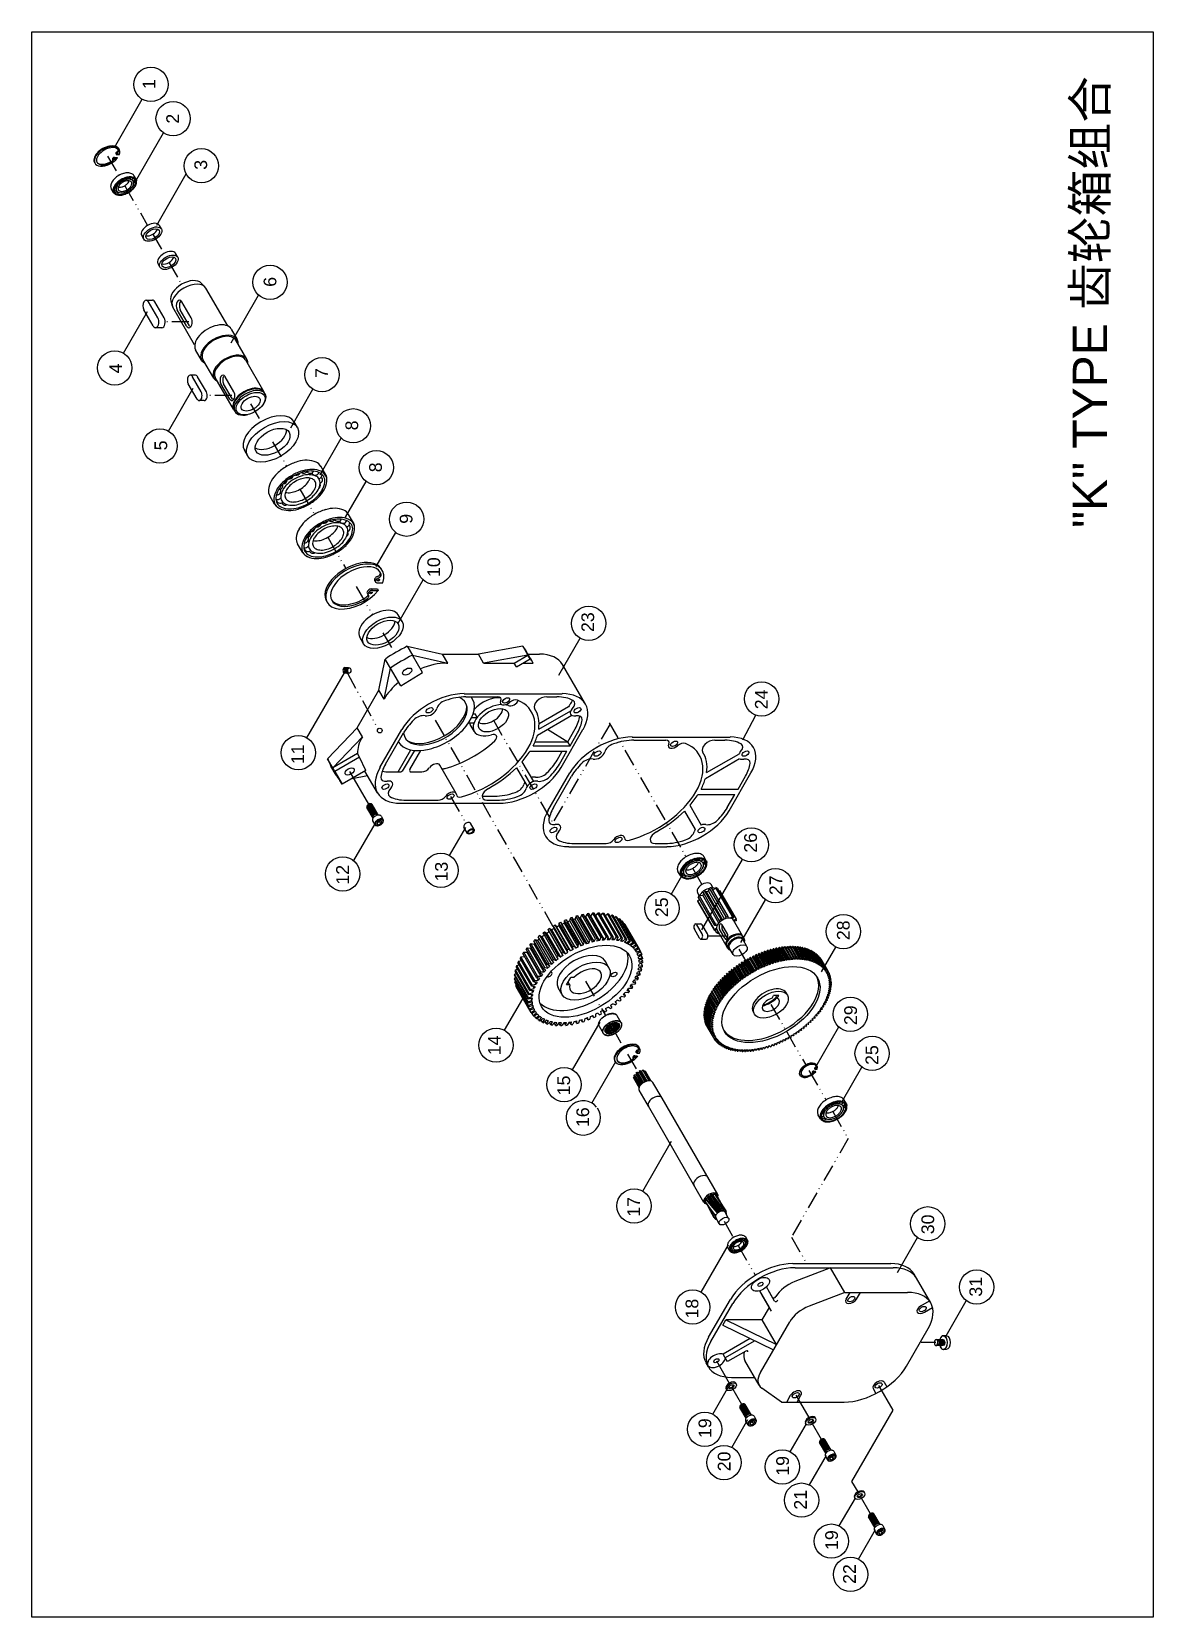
# Model space of a CAD drawing. Extents: x -1737 to 27, y -852 to 1643.
import ezdxf

# ---------------------------------------------------------------- set-up
doc = ezdxf.new("R2010")
doc.units = 0
doc.header["$LTSCALE"] = 1.5
doc.linetypes.add('ACAD_ISO12W100', pattern=[22, 12, -3, 0.5, -3, 0.5, -3])
doc.layers.get('0').update_dxf_attribs({"linetype": 'CONTINUOUS'})
doc.layers.add('2', color=5, linetype='ACAD_ISO12W100')
doc.styles.add('TXT', font='arial.ttf', dxfattribs={"height": 3.5})

msp = doc.modelspace()

# ---------------------------------------------------------------- texts
at = {"color": 7, "style": 'TXT'}
for s, p in [('1', (-1542.1, 1552.5)), ('2', (-1505, 1498.1)), ('3', (-1460.8, 1425.6)), ('6', (-1351.9, 1241.4)), ('4', (-1594.7, 1105.1)), ('7', (-1270.6, 1097.9)), ('8', (-1223.3, 1015.6)), ('5', (-1523.6, 984.1)), ('8', (-1185.9, 949.6)), ('9', (-1137.8, 868.6)), ('10', (-1094.4, 784.8)), ('23', (-852.1, 698.2)), ('24', (-579.1, 576.7)), ('11', (-1308.3, 490.4)), ('26', (-596.1, 351.1)), ('12', (-1237.8, 300.8)), ('13', (-1082.3, 305.7)), ('27', (-556.3, 284.2)), ('25', (-735.9, 249.6)), ('28', (-450.2, 213.4)), ('29', (-438.7, 79.7)), ('14', (-998.9, 32.4)), ('25', (-405.2, 17.1)), ('15', (-889.9, -30.7)), ('16', (-860, -80.7)), ('17', (-779.9, -221.8)), ('30', (-317.3, -249.3)), ('31', (-241.9, -347.5)), ('18', (-688.2, -381.9)), ('19', (-667.8, -570)), ('20', (-637.6, -622.3)), ('19', (-545.7, -629.3)), ('21', (-517.5, -682.7)), ('19', (-468.6, -746.1)), ('22', (-440.4, -799.5))]:
    msp.add_text(s, height=20, rotation=90, dxfattribs=at).set_placement(p)
at = {"insert": (-99.3, 862), "char_height": 54, "attachment_point": 1, "rotation": 90, "style": 'TXT'}
msp.add_mtext_dynamic_manual_height_columns('"K" TYPE {\\fSimSun|b0|i0|c134|p2;齿轮箱组合}', width=772.33, gutter_width=17.5, heights=[0], dxfattribs=at)

# ---------------------------------------------------------------- blocks, each defined once
blk = doc.blocks.new('ELARC150')
at = {"color": 0, "linetype": 'ByBlock'}
blk.add_arc((0, 0), 1, 1.1968, -179.8387, dxfattribs=at)
blk = doc.blocks.new('ELARC165')
at = {"color": 0, "linetype": 'ByBlock'}
blk.add_arc((0, 0), 1, -0.0681, 179.9319, dxfattribs=at)
blk = doc.blocks.new('ELARC166')
at = {"color": 0, "linetype": 'ByBlock'}
blk.add_arc((0, 0), 1, -0.0681, 179.9319, dxfattribs=at)
blk = doc.blocks.new('ELARC151')
at = {"color": 0, "linetype": 'ByBlock'}
blk.add_arc((0, 0), 1, -0.0681, 179.9319, dxfattribs=at)
blk = doc.blocks.new('ELARC153')
at = {"color": 0, "linetype": 'ByBlock'}
blk.add_arc((0, 0), 1, -0.0681, 179.9319, dxfattribs=at)
blk = doc.blocks.new('ELARC154')
at = {"color": 0, "linetype": 'ByBlock'}
blk.add_arc((0, 0), 1, -0.0681, 179.9319, dxfattribs=at)
blk = doc.blocks.new('ELARC155')
at = {"color": 0, "linetype": 'ByBlock'}
blk.add_arc((0, 0), 1, -0.0681, 179.9319, dxfattribs=at)
blk = doc.blocks.new('ELARC156')
at = {"color": 0, "linetype": 'ByBlock'}
blk.add_arc((0, 0), 1, -0.0681, 179.9319, dxfattribs=at)
blk = doc.blocks.new('ELARC152')
at = {"color": 0, "linetype": 'ByBlock'}
blk.add_arc((0, 0), 1, 45, 45, dxfattribs=at)
blk = doc.blocks.new('ELIPPSE')
at = {"color": 0, "linetype": 'ByBlock'}
blk.add_circle((0, 0), 1, dxfattribs=at)
blk = doc.blocks.new('ELARC160')
at = {"color": 0, "linetype": 'ByBlock'}
blk.add_arc((0, 0), 1, 0, 180, dxfattribs=at)
blk = doc.blocks.new('ELARC161')
at = {"color": 0, "linetype": 'ByBlock'}
blk.add_arc((0, 0), 1, 0, 180, dxfattribs=at)
blk = doc.blocks.new('ELARC162')
at = {"color": 0, "linetype": 'ByBlock'}
blk.add_arc((0, 0), 1, 0, 180, dxfattribs=at)
blk = doc.blocks.new('ELARC163')
at = {"color": 0, "linetype": 'ByBlock'}
blk.add_arc((0, 0), 1, 0, 180, dxfattribs=at)
blk = doc.blocks.new('ELARC164')
at = {"color": 0, "linetype": 'ByBlock'}
blk.add_arc((0, 0), 1, 0, 180, dxfattribs=at)
blk = doc.blocks.new('ELARC158')
at = {"color": 0, "linetype": 'ByBlock'}
blk.add_arc((0, 0), 1, 0, 180, dxfattribs=at)
blk = doc.blocks.new('ELARC159')
at = {"color": 0, "linetype": 'ByBlock'}
blk.add_arc((0, 0), 1, 0, 180, dxfattribs=at)
blk = doc.blocks.new('A$C5F650D41')
for p, q in [((0.1, 9.4), (0, 40.1)), ((33.1, 9.6), (33, 40.3))]:
    blk.add_line(p, q)
at = {"xscale": 16.49999999999998, "yscale": 9.526279441628857, "rotation": 180.2752886272634}
for name, p in [('ELIPPSE', (16.5, 40.2)), ('ELARC158', (16.5, 35.8)), ('ELARC159', (16.5, 31.5)), ('ELARC160', (16.6, 27.1)), ('ELARC161', (16.6, 22.7)), ('ELARC162', (16.6, 18.3)), ('ELARC163', (16.6, 13.9)), ('ELARC164', (16.6, 9.5))]:
    blk.add_blockref(name, p, dxfattribs=at)
blk = doc.blocks.new('A$C17F514B2')
at = {"xscale": 0.25, "yscale": 0.25, "zscale": 0.25, "rotation": 115.2917484886974}
blk.add_blockref('A$C5F650D41', (13.6, 4.4), dxfattribs=at)
blk = doc.blocks.new('A$C08536280')
at = {"color": 7}
for p, q in [((56.6, 327), (116, 292.7)), ((61.5, 318.4), (111, 289.8)), ((0, 294.3), (0, 140)), ((4.9, 285.7), (4.9, 252.3)), ((4.9, 252.3), (4.9, 235.4)), ((167.6, 191.8), (167.6, 158.4)), ((172.5, 194.7), (172.5, 40.4)), ((4.9, 158.6), (4.9, 142.8)), ((167.6, 158.4), (167.6, 141.5)), ((56, 112.3), (26.9, 95.5)), ((65.2, 103.7), (34, 85.8)), ((82, 91.1), (82, 33)), ((90.5, 86.2), (90.5, 28.1)), ((107.3, 79.4), (138.5, 25.5)), ((116.5, 77.4), (145.7, 26.9)), ((167.6, 64.7), (167.6, 48.9)), ((56.6, 42), (116, 7.7)), ((61.5, 44.9), (82, 33)), ((90.5, 28.1), (111, 16.3))]:
    blk.add_line(p, q, dxfattribs=at)
for centre, major_axis, start_param, end_param in [((56.6, 261.6), (-40, 69.3), -0.785398, 0.785398), ((45.2, 312.1), (-7.5, 13), -0.421931, 0.996175), ((61.5, 253.1), (-40, 69.3), -0.785398, -0.421931), ((61.5, 253.1), (-40, 69.3), 0.326765, 0.785398), ((20.3, 300.4), (-7.5, 13), -1.091341, 0.326765), ((26.2, 318.4), (-6.3, 10.8), 2.050252, 4.137768), ((111, 224.5), (-40, 69.3), -1.148865, -0.785398), ((116, 227.3), (-40, 69.3), -2.356194, -0.785398), ((127.4, 264.7), (-7.5, 13), -2.566971, -1.148865), ((146.4, 249), (-6.3, 10.8), 0.574621, 2.662137), ((12, 231.3), (-5, 8.66), 0.785398, 2.256027), ((152.2, 224.2), (-7.5, 13), -1.897561, -0.479455), ((16.9, 197.7), (-5, 8.66), -0.324663, 1.149734), ((10.6, 215.9), (-5, 8.66), 2.81693, 5.39762), ((111, 224.5), (-40, 69.3), -2.356194, -1.897561), ((86.3, 188.2), (-57.5, 99.6), 1.149734, 3.562655), ((15.6, 152.5), (-7.5, 13), -1.603613, 0.785398), ((86.3, 188.2), (-61, 105.7), 1.537979, 1.998186), ((56.6, 107.3), (-40, 69.3), 0.785398, 2.356194), ((61.5, 110.2), (-40, 69.3), 0.785398, 1.244032), ((161.9, 128.6), (-5, 8.66), -0.685231, 1.895459), ((160.5, 145.6), (-5, 8.66), 2.456362, 3.926991), ((20.3, 110.5), (-7.5, 13), 1.244032, 2.662137), ((86.3, 188.2), (-61, 105.7), 2.109306, 2.306994), ((155.6, 117.6), (-5, 8.66), -2.72053, -1.246133), ((26.2, 85.7), (-6.3, 10.8), -0.863599, -0.479455), ((45.2, 70), (-7.5, 13), 0.574621, 1.992727), ((26.2, 85.7), (-6.3, 10.8), -2.566971, -1.886299), ((86.3, 188.2), (-61, 105.7), 2.405395, 2.603083), ((86.3, 188.2), (-61, 105.7), 2.714203, 3.17441), ((157, 70.9), (-7.5, 13), -2.356194, 0.032817), ((61.5, 110.2), (-40, 69.3), 1.992727, 2.356194), ((116, 73), (-40, 69.3), 2.356194, 3.926991), ((146.4, 16.3), (-6.3, 10.8), 0.315503, 0.996175), ((146.4, 16.3), (-6.3, 10.8), -1.091341, -0.707197), ((111, 81.6), (-40, 69.3), -2.814828, -2.356194), ((111, 81.6), (-40, 69.3), 2.356194, 2.719662), ((127.4, 22.6), (-7.5, 13), 2.719662, 4.137768), ((152.2, 34.3), (-7.5, 13), 2.050252, 3.468357)]:
    blk.add_ellipse(centre, major_axis=major_axis, ratio=0.57735, start_param=start_param, end_param=end_param, dxfattribs=at)
for centre in [(26.2, 318.4), (146.4, 249), (10.6, 215.9), (161.9, 128.6), (26.2, 85.7), (146.4, 16.3)]:
    blk.add_ellipse(centre, major_axis=(-3, 5.2), ratio=0.57735, dxfattribs=at)
blk = doc.blocks.new('A$C77E33574')
blk.add_blockref('A$C08536280', (0, 0))
blk = doc.blocks.new('A$C62D57A75')
blk.add_blockref('A$C77E33574', (0, 0))
blk = doc.blocks.new('A$C307E1B16')
blk.add_blockref('A$C62D57A75', (0, 0))

# ---------------------------------------------------------------- linework, layer by layer
for p, q in [((-1736.6, 1642.8), (27.4, 1642.8)), ((-1736.6, -852), (-1736.6, 1642.8)), ((27.4, 1642.8), (27.4, -852)), ((-618.1, 528.4), (-597.7, 567.6)), ((-731, 285.2), (-712.2, 318.2)), ((-314.4, -419.6), (-337.8, -419.4)), ((-303.4, -415), (-314.4, -415.2)), ((-303.4, -419.8), (-303.4, -419.8)), ((-298.4, -408.9), (-302.9, -408.9)), ((-303.4, -424.5), (-313.9, -424.6)), ((-298.3, -430.5), (-302.6, -430.5)), ((-404.7, -487.2), (-382.3, -526)), ((-382.3, -526), (-447.1, -638.2)), ((-447.1, -638.2), (-437.5, -654.7)), ((27.4, -852), (-1736.6, -852))]:
    msp.add_line(p, q)
at = {"color": 7}
for p, q in [((-1606.3, 1460.8), (-1562.7, 1536.4)), ((-1575.1, 1404.6), (-1529.3, 1483.8)), ((-1604.5, 1451), (-1603.9, 1449.9)), ((-1602.8, 1449.4), (-1598.8, 1449.4)), ((-1609.6, 1442.2), (-1609, 1441.1)), ((-1606.5, 1445.1), (-1602.5, 1445.1)), ((-1605.9, 1444.1), (-1601.9, 1444.1)), ((-1602.5, 1445.1), (-1601.9, 1444.1)), ((-1572.5, 1410.6), (-1575.9, 1416.5)), ((-1540, 1338.5), (-1493.5, 1419)), ((-1608.2, 1390), (-1611.6, 1395.9)), ((-1532.6, 1332.4), (-1535.9, 1338)), ((-1560.3, 1316.4), (-1563.6, 1322)), ((-1534.7, 1272), (-1538, 1277.7)), ((-1507, 1288), (-1510.3, 1293.7)), ((-1464.3, 1241.3), (-1470, 1247.3)), ((-1428.4, 1179.9), (-1462.8, 1239.4)), ((-1423.1, 1153.5), (-1379.9, 1228.5)), ((-1592.5, 1137.1), (-1554.6, 1202.8)), ((-1545.5, 1179.8), (-1560.2, 1205.2)), ((-1556.5, 1220.6), (-1546.7, 1220.6)), ((-1538.2, 1192.5), (-1552.9, 1217.9)), ((-1528.4, 1192.5), (-1543.1, 1217.9)), ((-1518, 1219.6), (-1515.7, 1211.6)), ((-1480.4, 1149.9), (-1514.7, 1209.4)), ((-1493.2, 1179.8), (-1507.9, 1205.2)), ((-1488.3, 1179.8), (-1503, 1205.2)), ((-1485.8, 1192.5), (-1500.5, 1217.9)), ((-1532, 1177.1), (-1541.8, 1177.1)), ((-1413.2, 1158.6), (-1422.6, 1174.9)), ((-1398.3, 1127.6), (-1415.4, 1157.3)), ((-1469.5, 1126.1), (-1478.9, 1142.4)), ((-1450.2, 1097.6), (-1467.4, 1127.3)), ((-1400.4, 1126.4), (-1371.5, 1076.3)), ((-1479.1, 1102.4), (-1487.2, 1102.4)), ((-1470.1, 1076), (-1484, 1100)), ((-1461.9, 1076), (-1475.8, 1100)), ((-1419.1, 1048.8), (-1448.1, 1098.9)), ((-1418.6, 1076), (-1432.5, 1100)), ((-1521.4, 1014.5), (-1482.5, 1081.8)), ((-1476.6, 1064.7), (-1490.5, 1088.7)), ((-1425.1, 1064.7), (-1439, 1088.7)), ((-1421.1, 1064.7), (-1434.9, 1088.7)), ((-1369.4, 1072.7), (-1370.8, 1075.1)), ((-1329.3, 1019.5), (-1294.3, 1080.2)), ((-1465.2, 1062.3), (-1473.3, 1062.3)), ((-1417, 1045.2), (-1418.5, 1047.6)), ((-1318.8, 1020), (-1324.1, 1029.2)), ((-1283.2, 945.8), (-1250, 1003.5)), ((-1396.7, 975), (-1402, 984.2)), ((-1274.3, 945.7), (-1282, 959)), ((-1242.9, 878.8), (-1210.5, 935.1)), ((-1354.7, 899.3), (-1362.3, 912.6)), ((-1230.6, 870.1), (-1238.3, 883.3)), ((-1195, 801.3), (-1164.1, 854.8)), ((-1311, 823.7), (-1318.6, 836.9)), ((-1197.5, 779.4), (-1196.2, 777)), ((-1193.6, 775.8), (-1184.6, 775.8)), ((-1160.4, 712.3), (-1121.1, 780.3)), ((-1209.1, 759.4), (-1207.7, 757)), ((-1202.1, 766.1), (-1193, 766.1)), ((-1200.7, 763.7), (-1191.6, 763.7)), ((-1193, 766.1), (-1191.6, 763.7)), ((-1154, 714.6), (-1160.1, 725.2)), ((-1214.6, 679.6), (-1220.7, 690.2)), ((-1146, 675.9), (-1090.5, 663.5)), ((-1146, 675.9), (-1137.8, 661.7)), ((-964.3, 675.9), (-1034.1, 663.5)), ((-964.3, 675.9), (-956.1, 661.7)), ((-907.7, 630.1), (-874, 688.4)), ((-1190.5, 606.9), (-1180.5, 655.7)), ((-1172.4, 641.6), (-1180.5, 655.7)), ((-1137.8, 661.7), (-1082.3, 649.3)), ((-1122.1, 634.5), (-1137.8, 661.7)), ((-1082.3, 649.3), (-1090.5, 663.5)), ((-1090.5, 663.5), (-1034.1, 663.5)), ((-1084.4, 649.3), (-1082.3, 649.3)), ((-1026, 649.3), (-1034.1, 663.5)), ((-956.1, 661.7), (-1026, 649.3)), ((-1026, 649.3), (-977.6, 649.3)), ((-977.6, 649.3), (-956.1, 661.7)), ((-974.4, 643.7), (-977.6, 649.3)), ((-974.4, 643.7), (-952.9, 656.1)), ((-964.6, 649.3), (-948.1, 649.3)), ((-950, 653.1), (-958.2, 667.2)), ((-952.9, 656.1), (-956.1, 661.7)), ((-956, 663.5), (-938.2, 663.5)), ((-1303.8, 531.8), (-1244.9, 633.8)), ((-1182.3, 592.8), (-1172.4, 641.6)), ((-1156.2, 613.6), (-1172.4, 641.6)), ((-1156.2, 613.6), (-1122.1, 634.5)), ((-865.7, 584.7), (-901.6, 646.9)), ((-1224.8, 547.5), (-1190.5, 606.9)), ((-1182.3, 592.8), (-1190.5, 606.9)), ((-1056.6, 601.2), (-902.3, 601.2)), ((-1053.7, 596.3), (-1020.3, 596.3)), ((-1020.3, 596.3), (-1003.4, 596.3)), ((-939.3, 545.2), (-888.8, 574.4)), ((-938.7, 554.1), (-892.4, 580.8)), ((-926.7, 596.3), (-910.8, 596.3)), ((-1049.5, 555.3), (-1041.1, 555.3)), ((-1040.8, 542), (-1046.9, 552.6)), ((-1044.6, 563.8), (-1036.2, 563.8)), ((-1042.3, 569.4), (-1039.4, 569.4)), ((-1036.2, 563.8), (-1039.4, 569.4)), ((-941.3, 536.1), (-887.4, 567.2)), ((-1271.2, 498.7), (-1224.8, 547.5)), ((-1263, 484.6), (-1216.6, 533.4)), ((-1216.6, 533.4), (-1224.8, 547.5)), ((-1188.9, 485.3), (-1154.6, 544.7)), ((-1180.3, 490.2), (-1151.7, 539.7)), ((-945.1, 525.6), (-893.7, 525.6)), ((-925.4, 545.2), (-893.7, 525.6)), ((-903.9, 485.3), (-869.6, 544.7)), ((-893.7, 525.6), (-881.9, 546.1)), ((-890, 519.2), (-893.7, 525.6)), ((-890, 519.2), (-878.2, 539.7)), ((-1224.3, 506.9), (-1263, 484.6)), ((-1221.1, 501.2), (-1259.7, 478.9)), ((-1221.1, 501.2), (-1224.3, 506.9)), ((-1211.1, 480.3), (-1221.1, 501.2)), ((-1160.3, 478.2), (-1140.3, 512.8)), ((-1151.7, 481.7), (-1134.3, 512)), ((-1151.7, 481.7), (-1134.3, 512)), ((-1141.9, 481.7), (-1124.5, 512)), ((-1141.9, 481.7), (-1124.5, 512)), ((-953, 510.7), (-894.9, 510.7)), ((-948.1, 519.2), (-890, 519.2)), ((-910.4, 496.6), (-902.3, 510.7)), ((-906.8, 490.2), (-894.9, 510.7)), ((-1263, 484.6), (-1271.2, 498.7)), ((-1257.9, 473.1), (-1266, 487.2)), ((-1259.7, 478.9), (-1263, 484.6)), ((-1259.7, 478.9), (-1248.5, 458.7)), ((-1211.1, 480.3), (-1248.5, 458.7)), ((-1236.6, 478.9), (-1207, 427.5)), ((-1192.8, 445.3), (-1212.6, 479.5)), ((-1173.4, 478.2), (-1157.8, 478.2)), ((-1139.9, 478.2), (-1123.1, 478.2)), ((-1069.2, 444.3), (-1094.9, 488.9)), ((-974.2, 484.8), (-957.4, 455.6)), ((-965.6, 493.9), (-947.7, 462.8)), ((-1248.5, 458.7), (-1251.8, 464.4)), ((-1251.8, 464.4), (-1251.7, 464.4)), ((-1232.6, 467.9), (-1208.4, 472.3)), ((-1191.5, 410.3), (-1201.2, 427.1)), ((-1156.2, 428.7), (-1001.9, 428.7)), ((-1147.6, 433.7), (-1114.2, 433.7)), ((-1114.2, 433.7), (-1097.3, 433.7)), ((-1024.2, 440), (-1008.4, 440)), ((-1020.6, 433.7), (-1004.7, 433.7)), ((-1199.7, 405.5), (-1209.5, 422.3)), ((-1200.5, 401.1), (-1197, 395)), ((-1192.2, 399.7), (-1194, 396.6)), ((-1192.7, 398.8), (-1189.7, 400)), ((-1188.2, 401.3), (-1192.2, 399.7)), ((-1189.7, 400), (-1189.2, 400.9)), ((-1187.8, 396.6), (-1189.7, 400)), ((-1186, 399.7), (-1188.2, 401.3)), ((-1187.8, 396.6), (-1186, 399.7)), ((-1187.3, 408.7), (-1183.8, 402.7)), ((-1230, 338.5), (-1196.6, 396.4)), ((-1194, 396.6), (-1191.8, 395.1)), ((-1191.8, 395.1), (-1193.3, 397.8)), ((-1191.8, 395.1), (-1187.8, 396.6)), ((-1079.6, 346.5), (-1053.9, 390.9)), ((-1051.3, 381.4), (-1057, 391.3)), ((-1040.9, 387.4), (-1046.6, 397.3)), ((-697.1, 326.3), (-682.5, 301)), ((-682.8, 229.7), (-618.9, 340.4)), ((-675.7, 338.4), (-679.6, 345.1)), ((-716.4, 314.9), (-720.2, 321.6)), ((-664.8, 295.3), (-668.1, 301)), ((-687, 283.8), (-689.7, 288.5)), ((-689.6, 275.5), (-686, 277.5)), ((-689.6, 275.5), (-663.4, 230.3)), ((-662.2, 236.4), (-688.3, 281.6)), ((-687.1, 283.7), (-681.3, 284.3)), ((-687.1, 283.7), (-661, 238.5)), ((-655.2, 244.6), (-681.3, 289.8)), ((-655.9, 240.4), (-681.3, 284.3)), ((-678.9, 291.6), (-652.7, 246.3)), ((-678.9, 291.6), (-675.4, 289.3)), ((-649.9, 245.1), (-675.4, 289.3)), ((-672.4, 290.7), (-670.7, 295.3)), ((-672.4, 290.7), (-646.9, 246.5)), ((-644.6, 250.1), (-670.7, 295.3)), ((-668, 296), (-641.9, 250.7)), ((-665.4, 291.7), (-660.6, 296)), ((-634.4, 250.7), (-660.6, 296)), ((-658.6, 295.3), (-632.5, 250.1)), ((-656.2, 291.1), (-654.8, 291.6)), ((-654.8, 291.6), (-628.7, 246.3)), ((-621.1, 209.7), (-582.3, 277)), ((-881.9, 246.4), (-880.5, 250.9)), ((-858.9, 213.4), (-880.5, 250.9)), ((-856.2, 214.2), (-877.8, 251.7)), ((-873.5, 248.6), (-871.6, 253.2)), ((-850, 215.7), (-871.6, 253.2)), ((-847.3, 216.3), (-868.9, 253.8)), ((-865.3, 250.2), (-862.9, 254.9)), ((-843.7, 212.7), (-865.3, 250.2)), ((-841.2, 217.4), (-862.9, 254.9)), ((-838.6, 217.8), (-860.2, 255.2)), ((-857.3, 251.2), (-854.3, 255.8)), ((-835.7, 213.7), (-857.3, 251.2)), ((-832.7, 218.4), (-854.3, 255.8)), ((-830.2, 218.5), (-851.8, 256)), ((-849.4, 251.8), (-846.2, 256.1)), ((-824.5, 218.6), (-846.2, 256.1)), ((-822.1, 218.6), (-843.7, 256.1)), ((-841.5, 252.2), (-838.4, 255.7)), ((-816.7, 218.2), (-838.4, 255.7)), ((-814.5, 218), (-836.1, 255.4)), ((-834, 251.7), (-831.1, 254.6)), ((-809.4, 217.1), (-831.1, 254.6)), ((-807.3, 216.6), (-829, 254.1)), ((-826.9, 250.6), (-824.3, 252.8)), ((-802.7, 215.3), (-824.3, 252.8)), ((-800.8, 214.7), (-822.4, 252.1)), ((-820.4, 248.7), (-818.2, 250.4)), ((-796.6, 212.9), (-818.2, 250.4)), ((-794.8, 212), (-816.5, 249.5)), ((-689.1, 273.8), (-663, 228.6)), ((-645.7, 247), (-644.6, 250.1)), ((-641.9, 250.7), (-641.9, 247.9)), ((-637.7, 247.9), (-634.4, 250.7)), ((-632.5, 250.1), (-635, 247)), ((-910.7, 187.3), (-932.4, 224.7)), ((-930.1, 221.6), (-932.4, 224.7)), ((-908.3, 189), (-930, 226.5)), ((-930, 226.5), (-926.4, 224.4)), ((-902.7, 192.9), (-924.4, 230.4)), ((-922.7, 226.9), (-924.4, 230.4)), ((-901.1, 189.5), (-922.7, 226.9)), ((-900.2, 194.5), (-921.8, 232)), ((-921.8, 232), (-918.8, 229.5)), ((-897.1, 192), (-918.8, 229.5)), ((-894.4, 198.1), (-916, 235.5)), ((-914.9, 231.8), (-916, 235.5)), ((-893.3, 194.3), (-914.9, 231.8)), ((-891.7, 199.5), (-913.4, 237)), ((-913.4, 237), (-910.8, 234.1)), ((-889.2, 196.7), (-910.8, 234.1)), ((-885.7, 202.7), (-907.3, 240.2)), ((-906.9, 236.2), (-907.3, 240.2)), ((-885.2, 198.8), (-906.9, 236.2)), ((-883, 204.1), (-904.7, 241.5)), ((-904.7, 241.5), (-902.7, 238.3)), ((-881, 200.8), (-902.7, 238.3)), ((-898.6, 240.2), (-898.5, 244.4)), ((-877, 202.7), (-898.6, 240.2)), ((-876.9, 206.9), (-898.5, 244.4)), ((-874.1, 208), (-895.8, 245.5)), ((-895.8, 245.5), (-894.3, 242)), ((-872.7, 204.5), (-894.3, 242)), ((-890.2, 243.6), (-889.5, 247.9)), ((-868.6, 206.1), (-890.2, 243.6)), ((-867.9, 210.5), (-889.5, 247.9)), ((-865.2, 211.4), (-886.8, 248.9)), ((-886.8, 248.9), (-886, 245.1)), ((-864.3, 207.6), (-886, 245.1)), ((-860.2, 208.9), (-881.9, 246.4)), ((-851.9, 211.1), (-873.5, 248.6)), ((-814.5, 246.1), (-812.8, 247.3)), ((-791.1, 209.8), (-812.8, 247.3)), ((-789.6, 208.7), (-811.3, 246.2)), ((-809.3, 242.9), (-808.1, 243.6)), ((-786.5, 206.1), (-808.1, 243.6)), ((-785.2, 204.9), (-806.8, 242.4)), ((-804.9, 239), (-804.2, 239.3)), ((-782.6, 201.9), (-804.2, 239.3)), ((-781.5, 200.5), (-803.2, 237.9)), ((-801.2, 234.5), (-801.1, 234.6)), ((-779.5, 197.1), (-801.1, 234.6)), ((-686.3, 216.4), (-694.4, 230.5)), ((-692.4, 239.1), (-684.2, 239.1)), ((-682.2, 223.5), (-690.3, 237.6)), ((-674, 223.5), (-682.2, 237.6)), ((-663.4, 230.3), (-659.5, 232.4)), ((-658.9, 230.1), (-663, 228.6)), ((-658.8, 236), (-662.2, 236.4)), ((-659.2, 224.8), (-661.6, 229.1)), ((-661, 238.5), (-657.1, 238.9)), ((-659.2, 224.8), (-657.2, 227.2)), ((-644.5, 205.2), (-658.8, 229.9)), ((-656.1, 225.2), (-657.2, 224.1)), ((-653.7, 242.4), (-655.2, 244.6)), ((-646.6, 216.4), (-654.7, 230.5)), ((-652.7, 246.3), (-650.4, 244.8)), ((-642.5, 223.5), (-650.6, 237.6)), ((-642.5, 216.4), (-650.6, 230.5)), ((-632.8, 244.8), (-628.7, 246.3)), ((-618.5, 220.2), (-632.8, 244.9)), ((-628.2, 244.6), (-631.6, 242.7)), ((-935.8, 163.7), (-957.4, 201.2)), ((-957.4, 201.2), (-952.3, 200.8)), ((-931.7, 168.4), (-953.4, 205.9)), ((-930.6, 163.4), (-952.3, 200.8)), ((-929.8, 170.4), (-951.5, 207.9)), ((-951.5, 207.9), (-946.6, 207.1)), ((-925.3, 175), (-946.9, 212.4)), ((-925, 169.6), (-946.6, 207.1)), ((-923.2, 176.9), (-944.8, 214.4)), ((-944.8, 214.4), (-940.4, 213.1)), ((-918.7, 175.7), (-940.4, 213.1)), ((-918.3, 181.3), (-939.9, 218.7)), ((-916, 183.1), (-937.7, 220.6)), ((-937.7, 220.6), (-933.6, 218.9)), ((-912, 181.5), (-933.6, 218.9)), ((-904.7, 186.9), (-926.4, 224.4)), ((-885.2, 198.8), (-885.7, 202.7)), ((-883, 204.1), (-881, 200.8)), ((-877, 202.7), (-876.9, 206.9)), ((-874.1, 208), (-872.7, 204.5)), ((-868.6, 206.1), (-867.9, 210.5)), ((-865.2, 211.4), (-864.3, 207.6)), ((-860.2, 208.9), (-858.9, 213.4)), ((-856.2, 214.2), (-855.9, 210.1)), ((-851.9, 211.1), (-850, 215.7)), ((-847.3, 216.3), (-847.7, 212)), ((-843.7, 212.7), (-841.2, 217.4)), ((-838.6, 217.8), (-839.6, 213.3)), ((-835.7, 213.7), (-832.7, 218.4)), ((-830.2, 218.5), (-831.7, 214)), ((-828, 214), (-830.3, 218.1)), ((-828, 214), (-824.5, 218.6)), ((-822.1, 218.6), (-824.2, 214)), ((-820.7, 213.7), (-822.7, 217.2)), ((-820.7, 213.7), (-816.7, 218.2)), ((-814.5, 218), (-817.1, 213.3)), ((-813.8, 212.8), (-815.6, 215.9)), ((-813.8, 212.8), (-809.4, 217.1)), ((-807.3, 216.6), (-810.5, 212)), ((-807.5, 211.2), (-809.1, 214)), ((-807.5, 211.2), (-802.7, 215.3)), ((-800.8, 214.7), (-804.4, 210.1)), ((-801.7, 208.9), (-803.2, 211.6)), ((-801.7, 208.9), (-796.6, 212.9)), ((-799, 207.6), (-800.4, 210)), ((-794.8, 212), (-799, 207.6)), ((-796.5, 206.1), (-791.1, 209.8)), ((-794.2, 204.5), (-795.5, 206.8)), ((-789.6, 208.7), (-794.2, 204.5)), ((-792.1, 202.7), (-786.5, 206.1)), ((-790.1, 200.8), (-791.4, 203.1)), ((-785.2, 204.9), (-790.1, 200.8)), ((-788.4, 198.8), (-782.6, 201.9)), ((-781.5, 200.5), (-786.8, 196.6)), ((-684.2, 214.9), (-676, 214.9)), ((-644.5, 219.9), (-673.2, 219.9)), ((-641.7, 200.2), (-643.7, 203.8)), ((-633.4, 190.9), (-639.5, 201.5)), ((-611.7, 203.4), (-617.9, 214)), ((-615.7, 215.2), (-617.7, 218.8)), ((-559.2, 182.2), (-569.4, 199.9)), ((-567.2, 198.3), (-566.2, 200.6)), ((-556, 182.9), (-566.2, 200.6)), ((-554.6, 183.2), (-564.8, 200.9)), ((-562.8, 199.2), (-561.7, 201.5)), ((-551.5, 183.8), (-561.7, 201.5)), ((-550.2, 184), (-560.4, 201.7)), ((-558.5, 199.9), (-557.3, 202.2)), ((-548.3, 182.2), (-558.5, 199.9)), ((-547.1, 184.5), (-557.3, 202.2)), ((-545.7, 184.7), (-556, 202.4)), ((-554.3, 200.4), (-552.9, 202.7)), ((-544, 182.7), (-554.3, 200.4)), ((-542.7, 185.1), (-552.9, 202.7)), ((-541.4, 185.2), (-551.6, 202.9)), ((-550.1, 200.8), (-548.6, 203.1)), ((-539.9, 183.1), (-550.1, 200.8)), ((-538.4, 185.4), (-548.6, 203.1)), ((-537.1, 185.5), (-547.3, 203.2)), ((-546, 201), (-544.4, 203.3)), ((-535.8, 183.3), (-546, 201)), ((-534.2, 185.6), (-544.4, 203.3)), ((-532.9, 185.6), (-543.1, 203.3)), ((-541.9, 201.2), (-540.2, 203.3)), ((-530, 185.6), (-540.2, 203.3)), ((-528.8, 185.6), (-539, 203.3)), ((-537.8, 201.2), (-536.2, 203.2)), ((-526, 185.5), (-536.2, 203.2)), ((-524.8, 185.4), (-535.1, 203.1)), ((-533.9, 201.1), (-532.3, 202.9)), ((-522.1, 185.2), (-532.3, 202.9)), ((-521, 185.1), (-531.2, 202.7)), ((-530, 200.8), (-528.5, 202.4)), ((-518.3, 184.7), (-528.5, 202.4)), ((-517.2, 184.5), (-527.4, 202.2)), ((-526.3, 200.3), (-524.9, 201.7)), ((-514.7, 184), (-524.9, 201.7)), ((-513.6, 183.8), (-523.8, 201.5)), ((-522.7, 199.6), (-521.4, 200.9)), ((-511.1, 183.2), (-521.4, 200.9)), ((-510.1, 182.9), (-520.3, 200.6)), ((-519.3, 198.8), (-518, 199.9)), ((-507.8, 182.2), (-518, 199.9)), ((-494.4, 163.8), (-472.1, 202.4)), ((-950.3, 140.8), (-972, 178.3)), ((-971, 180.4), (-966.2, 181.3)), ((-949.4, 142.9), (-971, 180.4)), ((-946.8, 147.8), (-968.5, 185.2)), ((-967.3, 187.3), (-961.7, 187.9)), ((-945.6, 149.9), (-967.3, 187.3)), ((-942.6, 154.7), (-964.2, 192.2)), ((-962.7, 194.3), (-957.3, 194.4)), ((-941.1, 156.8), (-962.7, 194.3)), ((-937.5, 161.6), (-959.1, 199.1)), ((-935.6, 157), (-957.3, 194.4)), ((-922, 172.6), (-925.3, 175)), ((-923.2, 176.9), (-918.7, 175.7)), ((-915.5, 178.5), (-918.3, 181.3)), ((-916, 183.1), (-912, 181.5)), ((-908.5, 184.2), (-910.7, 187.3)), ((-908.3, 189), (-904.7, 186.9)), ((-901.1, 189.5), (-902.7, 192.9)), ((-900.2, 194.5), (-897.1, 192)), ((-893.3, 194.3), (-894.4, 198.1)), ((-891.7, 199.5), (-889.2, 196.7)), ((-828.8, 170.1), (-834.9, 180.7)), ((-785.4, 194.4), (-788.1, 199)), ((-786.8, 196.6), (-788.1, 198.9)), ((-785.4, 194.4), (-779.5, 197.1)), ((-778.7, 195.5), (-784.2, 191.9)), ((-783.3, 189.5), (-777.3, 191.8)), ((-776.8, 190.1), (-782.5, 186.9)), ((-781.9, 184.2), (-775.9, 186.1)), ((-775.7, 184.3), (-781.6, 181.4)), ((-775.5, 178.1), (-781.5, 175.6)), ((-781.4, 178.6), (-775.5, 180.1)), ((-777.3, 191.8), (-779.2, 195.2)), ((-775.9, 186.1), (-777.9, 189.5)), ((-775.9, 173.7), (-777.9, 177.1)), ((-775.5, 180.1), (-777.4, 183.4)), ((-614.3, 157.7), (-624.5, 175.4)), ((-623.6, 173.7), (-624.5, 175.4)), ((-613.1, 158.5), (-623.3, 176.2)), ((-623.3, 176.2), (-621.7, 175)), ((-611.5, 157.3), (-621.7, 175)), ((-610.1, 160.4), (-620.3, 178.1)), ((-619.6, 176.4), (-620.3, 178.1)), ((-609.3, 158.7), (-619.6, 176.4)), ((-608.8, 161.2), (-619, 178.9)), ((-619, 178.9), (-617.6, 177.6)), ((-607.4, 159.9), (-617.6, 177.6)), ((-605.8, 163.1), (-616, 180.7)), ((-615.4, 178.9), (-616, 180.7)), ((-605.2, 161.3), (-615.4, 178.9)), ((-604.5, 163.8), (-614.7, 181.5)), ((-614.7, 181.5), (-613.4, 180.1)), ((-603.2, 162.4), (-613.4, 180.1)), ((-601.4, 165.6), (-611.6, 183.3)), ((-611.2, 181.4), (-611.6, 183.3)), ((-601, 163.7), (-611.2, 181.4)), ((-600.1, 166.3), (-610.3, 184)), ((-610.3, 184), (-609.1, 182.5)), ((-598.9, 164.8), (-609.1, 182.5)), ((-597, 168), (-607.2, 185.6)), ((-606.9, 183.7), (-607.2, 185.6)), ((-596.7, 166), (-606.9, 183.7)), ((-595.7, 168.6), (-605.9, 186.3)), ((-605.9, 186.3), (-604.8, 184.8)), ((-594.6, 167.1), (-604.8, 184.8)), ((-592.5, 170.2), (-602.7, 187.9)), ((-602.5, 185.9), (-602.7, 187.9)), ((-592.3, 168.2), (-602.5, 185.9)), ((-591.2, 170.8), (-601.4, 188.5)), ((-601.4, 188.5), (-600.4, 186.9)), ((-590.2, 169.2), (-600.4, 186.9)), ((-588, 172.3), (-598.2, 190)), ((-598.2, 187.9), (-598.2, 190)), ((-588, 170.3), (-598.2, 187.9)), ((-586.6, 172.9), (-596.8, 190.6)), ((-593.8, 189.9), (-593.6, 192)), ((-583.5, 172.2), (-593.8, 189.9)), ((-583.4, 174.3), (-593.6, 192)), ((-582.1, 174.8), (-592.3, 192.5)), ((-589.3, 191.6), (-589.1, 193.8)), ((-579.1, 174), (-589.3, 191.6)), ((-578.8, 176.1), (-589.1, 193.8)), ((-577.5, 176.6), (-587.7, 194.3)), ((-584.9, 193.3), (-584.5, 195.5)), ((-574.7, 175.6), (-584.9, 193.3)), ((-574.3, 177.8), (-584.5, 195.5)), ((-572.9, 178.3), (-583.1, 195.9)), ((-582.1, 174.8), (-581.4, 173.1)), ((-580.4, 194.8), (-579.9, 197)), ((-570.2, 177.1), (-580.4, 194.8)), ((-569.7, 179.3), (-579.9, 197)), ((-579.1, 174), (-578.8, 176.1)), ((-568.3, 179.7), (-578.5, 197.4)), ((-577.5, 176.6), (-577, 174.8)), ((-576, 196.1), (-575.3, 198.4)), ((-565.8, 178.4), (-576, 196.1)), ((-565.1, 180.7), (-575.3, 198.4)), ((-574.7, 175.6), (-574.3, 177.8)), ((-563.7, 181.1), (-573.9, 198.7)), ((-572.9, 178.3), (-572.5, 176.3)), ((-571.5, 197.3), (-570.7, 199.6)), ((-561.3, 179.6), (-571.5, 197.3)), ((-560.5, 181.9), (-570.7, 199.6)), ((-570.2, 177.1), (-569.7, 179.3)), ((-568.3, 179.7), (-568.1, 177.8)), ((-556.9, 180.6), (-567.2, 198.3)), ((-565.8, 178.4), (-565.1, 180.7)), ((-563.7, 181.1), (-563.6, 179)), ((-552.6, 181.5), (-562.8, 199.2)), ((-561.3, 179.6), (-560.5, 181.9)), ((-559.2, 182.2), (-559.2, 180.1)), ((-556.9, 180.6), (-556, 182.9)), ((-554.6, 183.2), (-554.8, 181.1)), ((-552.6, 181.5), (-551.5, 183.8)), ((-550.2, 184), (-550.5, 181.9)), ((-548.3, 182.2), (-547.1, 184.5)), ((-545.7, 184.7), (-546.2, 182.5)), ((-544, 182.7), (-542.7, 185.1)), ((-541.4, 185.2), (-542, 182.9)), ((-539.9, 183.1), (-538.4, 185.4)), ((-537.1, 185.5), (-537.9, 183.2)), ((-535.8, 183.3), (-534.2, 185.6)), ((-532.9, 185.6), (-533.8, 183.4)), ((-531.8, 183.4), (-533, 185.5)), ((-531.8, 183.4), (-530, 185.6)), ((-528.8, 185.6), (-529.9, 183.3)), ((-527.9, 183.2), (-529, 185.2)), ((-527.9, 183.2), (-526, 185.5)), ((-524.8, 185.4), (-526, 183.1)), ((-524.1, 182.9), (-525.2, 184.8)), ((-524.1, 182.9), (-522.1, 185.2)), ((-521, 185.1), (-522.3, 182.7)), ((-520.4, 182.5), (-521.4, 184.3)), ((-520.4, 182.5), (-518.3, 184.7)), ((-517.2, 184.5), (-518.7, 182.2)), ((-506.8, 181.9), (-517, 199.6)), ((-516.8, 181.9), (-514.7, 184)), ((-515.9, 197.7), (-514.8, 198.7)), ((-513.6, 183.8), (-515.2, 181.5)), ((-504.6, 181.1), (-514.8, 198.7)), ((-503.6, 180.7), (-513.8, 198.4)), ((-513.4, 181.1), (-511.1, 183.2)), ((-512.8, 196.6), (-511.7, 197.4)), ((-510.1, 182.9), (-511.8, 180.6)), ((-501.5, 179.7), (-511.7, 197.4)), ((-500.6, 179.3), (-510.8, 197)), ((-510.1, 180.1), (-507.8, 182.2)), ((-509.8, 195.2), (-508.8, 195.9)), ((-498.6, 178.3), (-508.8, 195.9)), ((-506.8, 181.9), (-508.6, 179.6)), ((-497.8, 177.8), (-508, 195.5)), ((-507, 193.7), (-506.1, 194.3)), ((-507, 179), (-504.6, 181.1)), ((-495.9, 176.6), (-506.1, 194.3)), ((-503.6, 180.7), (-505.5, 178.4)), ((-495.1, 176.1), (-505.3, 193.8)), ((-504.3, 192), (-503.6, 192.5)), ((-504, 177.8), (-501.5, 179.7)), ((-493.4, 174.8), (-503.6, 192.5)), ((-492.7, 174.3), (-502.9, 192)), ((-500.6, 179.3), (-502.6, 177.1)), ((-501.9, 190.2), (-501.2, 190.6)), ((-491, 172.9), (-501.2, 190.6)), ((-501.2, 176.3), (-498.6, 178.3)), ((-490.4, 172.3), (-500.6, 190)), ((-497.8, 177.8), (-499.9, 175.6)), ((-499.6, 188.2), (-499.1, 188.5)), ((-488.9, 170.8), (-499.1, 188.5)), ((-498.6, 174.8), (-495.9, 176.6)), ((-488.3, 170.2), (-498.5, 187.9)), ((-497.5, 186.1), (-497.1, 186.3)), ((-495.1, 176.1), (-497.4, 174)), ((-486.9, 168.6), (-497.1, 186.3)), ((-486.4, 168), (-496.6, 185.6)), ((-496.1, 173.1), (-493.4, 174.8)), ((-495.6, 183.9), (-495.4, 184)), ((-485.2, 166.3), (-495.4, 184)), ((-484.7, 165.6), (-494.9, 183.3)), ((-483.7, 163.8), (-493.9, 181.5)), ((-493.9, 181.5), (-493.9, 181.5)), ((-977.4, 153.8), (-975.3, 154.8)), ((-955.7, 116.4), (-977.4, 153.8)), ((-955.7, 120.7), (-977.3, 158.2)), ((-955.6, 114.5), (-977.3, 152)), ((-977.1, 160.1), (-974.4, 161.2)), ((-955.5, 122.7), (-977.1, 160.1)), ((-954.8, 127.2), (-976.4, 164.7)), ((-975.9, 166.7), (-972.5, 167.8)), ((-954.3, 129.2), (-975.9, 166.7)), ((-953, 133.9), (-974.6, 171.4)), ((-973.9, 173.5), (-969.8, 174.5)), ((-952.3, 136), (-973.9, 173.5)), ((-945.6, 149.9), (-940, 150.5)), ((-937.9, 153.7), (-942.6, 154.7)), ((-940, 150.5), (-942.4, 154.7)), ((-941.1, 156.8), (-935.6, 157)), ((-933.3, 160.1), (-937.5, 161.6)), ((-935.8, 163.7), (-930.6, 163.4)), ((-928, 166.4), (-931.7, 168.4)), ((-929.8, 170.4), (-925, 169.6)), ((-895.4, 143.2), (-888.9, 154.5)), ((-883.8, 154.5), (-888.9, 154.5)), ((-783.6, 151.2), (-789.4, 150.4)), ((-786.4, 146.4), (-788.8, 150.5)), ((-787.7, 153.7), (-782.5, 153.4)), ((-780.3, 158.2), (-786.2, 156.9)), ((-784.9, 160.2), (-779.5, 160.3)), ((-782.5, 153.4), (-784.8, 157.2)), ((-777.8, 165), (-783.8, 163.3)), ((-782.9, 166.5), (-777.2, 167.1)), ((-776.2, 171.7), (-782.2, 169.6)), ((-781.7, 172.7), (-775.9, 173.7)), ((-779.5, 160.3), (-781.6, 163.9)), ((-777.2, 167.1), (-779.3, 170.6)), ((-643.8, 132.6), (-654, 150.2)), ((-642.9, 133.6), (-653.1, 151.3)), ((-653.1, 151.3), (-650.6, 150.9)), ((-640.6, 136), (-650.8, 153.6)), ((-640.4, 133.2), (-650.6, 150.9)), ((-639.6, 137), (-649.8, 154.6)), ((-649.8, 154.6), (-647.5, 154.2)), ((-637.3, 136.5), (-647.5, 154.2)), ((-637.2, 139.3), (-647.4, 157)), ((-636.2, 140.3), (-646.4, 158)), ((-646.4, 158), (-644.2, 157.4)), ((-634, 139.7), (-644.2, 157.4)), ((-633.7, 142.6), (-643.9, 160.2)), ((-632.7, 143.5), (-642.9, 161.2)), ((-642.9, 161.2), (-640.7, 160.5)), ((-630.5, 142.8), (-640.7, 160.5)), ((-630.1, 145.8), (-640.3, 163.4)), ((-629, 146.7), (-639.2, 164.4)), ((-639.2, 164.4), (-637.1, 163.6)), ((-626.9, 145.9), (-637.1, 163.6)), ((-626.3, 148.9), (-636.5, 166.6)), ((-625.2, 149.8), (-635.4, 167.5)), ((-635.4, 167.5), (-633.4, 166.6)), ((-623.2, 148.9), (-633.4, 166.6)), ((-622.4, 151.9), (-632.6, 169.6)), ((-621.2, 152.8), (-631.4, 170.5)), ((-631.4, 170.5), (-629.6, 169.5)), ((-619.4, 151.8), (-629.6, 169.5)), ((-618.4, 154.9), (-628.6, 172.5)), ((-617.2, 155.7), (-627.4, 173.4)), ((-627.4, 173.4), (-625.7, 172.3)), ((-615.5, 154.6), (-625.7, 172.3)), ((-625.2, 149.8), (-623.2, 148.9)), ((-613.4, 156), (-623.6, 173.7)), ((-621.3, 150.4), (-622.4, 151.9)), ((-621.2, 152.8), (-619.4, 151.8)), ((-617.4, 153.3), (-618.4, 154.9)), ((-617.2, 155.7), (-615.5, 154.6)), ((-613.4, 156), (-614.3, 157.7)), ((-613.1, 158.5), (-611.5, 157.3)), ((-609.3, 158.7), (-610.1, 160.4)), ((-608.8, 161.2), (-607.4, 159.9)), ((-605.2, 161.3), (-605.8, 163.1)), ((-604.5, 163.8), (-603.2, 162.4)), ((-601, 163.7), (-601.4, 165.6)), ((-600.1, 166.3), (-598.9, 164.8)), ((-596.7, 166), (-597, 168)), ((-595.7, 168.6), (-594.6, 167.1)), ((-592.3, 168.2), (-592.5, 170.2)), ((-591.2, 170.8), (-590.2, 169.2)), ((-588, 170.3), (-588, 172.3)), ((-586.6, 172.9), (-585.8, 171.2)), ((-583.5, 172.2), (-583.4, 174.3)), ((-492.7, 174.3), (-495, 172.2)), ((-493.8, 171.2), (-491, 172.9)), ((-490.4, 172.3), (-492.8, 170.3)), ((-491.7, 169.2), (-488.9, 170.8)), ((-488.3, 170.2), (-490.8, 168.2)), ((-489.8, 167.1), (-486.9, 168.6)), ((-486.4, 168), (-489, 166)), ((-488.1, 164.8), (-485.2, 166.3)), ((-484.7, 165.6), (-487.4, 163.7)), ((-486.6, 162.4), (-483.7, 163.8)), ((-483.2, 163.1), (-485.9, 161.3)), ((-485.3, 159.9), (-482.3, 161.2)), ((-482, 160.4), (-484.7, 158.7)), ((-484.2, 157.3), (-481.2, 158.5)), ((-480.9, 157.7), (-483.7, 156)), ((-482.3, 161.2), (-483.3, 163)), ((-483.3, 154.6), (-480.3, 155.7)), ((-480.1, 154.9), (-483, 153.3)), ((-482.6, 151.8), (-479.6, 152.8)), ((-479.5, 151.9), (-482.4, 150.4)), ((-481.2, 158.5), (-482.2, 160.3)), ((-482.2, 148.9), (-479.2, 149.8)), ((-480.3, 155.7), (-481.3, 157.5)), ((-479.6, 152.8), (-480.7, 154.6)), ((-992.9, 71.6), (-960.6, 127.6)), ((-976.8, 147.8), (-975.3, 148.6)), ((-955.1, 110.4), (-976.8, 147.8)), ((-954.7, 108.6), (-976.4, 146.1)), ((-975.2, 142.2), (-974.4, 142.7)), ((-953.6, 104.7), (-975.2, 142.2)), ((-953, 103.1), (-974.6, 140.6)), ((-972.8, 137), (-972.6, 137.2)), ((-951.2, 99.6), (-972.8, 137)), ((-955.5, 122.7), (-949.5, 125)), ((-949, 128), (-954.8, 127.2)), ((-954.3, 129.2), (-948.3, 131.2)), ((-947.4, 134.3), (-953, 133.9)), ((-952.3, 136), (-946.3, 137.5)), ((-949.5, 125), (-951.1, 127.7)), ((-945.1, 140.7), (-950.3, 140.8)), ((-948.3, 131.2), (-950, 134.1)), ((-949.4, 142.9), (-943.5, 144)), ((-946.3, 137.5), (-948.2, 140.7)), ((-941.9, 147.1), (-946.8, 147.8)), ((-943.5, 144), (-945.6, 147.6)), ((-902.4, 127.6), (-908.5, 138.2)), ((-890.4, 143.2), (-895.4, 143.2)), ((-890.4, 143.2), (-892.9, 147.5)), ((-804.6, 123.9), (-809.3, 124.9)), ((-806.2, 128.1), (-802.6, 125.9)), ((-802.6, 125.9), (-804.8, 129.6)), ((-798.3, 130.6), (-803.3, 131.1)), ((-800.5, 134.3), (-796.5, 132.6)), ((-796.5, 132.6), (-798.8, 136.5)), ((-792.7, 137.4), (-798, 137.4)), ((-795.5, 140.7), (-791.1, 139.5)), ((-791.1, 139.5), (-793.5, 143.6)), ((-787.8, 144.3), (-793.3, 143.9)), ((-791.2, 147.2), (-786.4, 146.4)), ((-661.3, 107.9), (-671.5, 125.6)), ((-670.9, 126.7), (-668.3, 127)), ((-660.7, 109), (-670.9, 126.7)), ((-659.3, 111.5), (-669.5, 129.2)), ((-668.9, 130.2), (-666.1, 130.5)), ((-658.7, 112.5), (-668.9, 130.2)), ((-657.2, 115), (-667.4, 132.7)), ((-666.8, 133.8), (-664, 134)), ((-656.5, 116.1), (-666.8, 133.8)), ((-654.9, 118.6), (-665.1, 136.3)), ((-664.4, 137.3), (-661.7, 137.4)), ((-654.2, 119.6), (-664.4, 137.3)), ((-653.8, 116.3), (-664, 134)), ((-652.4, 122.1), (-662.6, 139.8)), ((-651.6, 123.2), (-661.8, 140.9)), ((-661.8, 140.9), (-659.2, 140.8)), ((-651.5, 119.7), (-661.7, 137.4)), ((-649.7, 125.6), (-659.9, 143.3)), ((-649, 123.1), (-659.2, 140.8)), ((-648.9, 126.7), (-659.1, 144.4)), ((-659.1, 144.4), (-656.5, 144.2)), ((-646.8, 129.1), (-657, 146.8)), ((-646.3, 126.5), (-656.5, 144.2)), ((-645.9, 130.1), (-656.2, 147.8)), ((-656.2, 147.8), (-653.6, 147.6)), ((-643.4, 129.9), (-653.6, 147.6)), ((-647.6, 124.9), (-649.7, 125.6)), ((-648.9, 126.7), (-646.3, 126.5)), ((-644.8, 128.3), (-646.8, 129.1)), ((-645.9, 130.1), (-643.4, 129.9)), ((-641.9, 131.6), (-643.8, 132.6)), ((-642.9, 133.6), (-640.4, 133.2)), ((-638.8, 134.9), (-640.6, 136)), ((-639.6, 137), (-637.3, 136.5)), ((-635.6, 138.1), (-637.2, 139.3)), ((-636.2, 140.3), (-634, 139.7)), ((-632.2, 141.3), (-633.7, 142.6)), ((-632.7, 143.5), (-630.5, 142.8)), ((-628.7, 144.4), (-630.1, 145.8)), ((-629, 146.7), (-626.9, 145.9)), ((-625, 147.5), (-626.3, 148.9)), ((-572.3, 122), (-569.9, 126.2)), ((-561.8, 126.2), (-569.9, 126.2)), ((-564.1, 122), (-566.5, 126.2)), ((-564.1, 122), (-561.8, 126.2)), ((-482.6, 125.6), (-485.5, 124.9)), ((-484.9, 126.5), (-482.2, 126.7)), ((-483.5, 123.2), (-484.6, 125.1)), ((-481.4, 129.1), (-484.4, 128.3)), ((-483.9, 129.9), (-481.1, 130.1)), ((-480.5, 132.6), (-483.5, 131.6)), ((-482.2, 126.7), (-483.3, 128.6)), ((-483.1, 133.2), (-480.2, 133.6)), ((-479.8, 136), (-482.7, 134.9)), ((-482.5, 136.5), (-479.6, 137)), ((-479.3, 139.3), (-482.2, 138.1)), ((-481.1, 130.1), (-482.2, 132)), ((-482.1, 139.7), (-479.2, 140.3)), ((-479.1, 148.9), (-482, 147.5)), ((-479, 142.6), (-482, 141.3)), ((-481.9, 145.9), (-479, 146.7)), ((-478.9, 145.8), (-481.9, 144.4)), ((-481.9, 142.8), (-478.9, 143.5)), ((-480.2, 133.6), (-481.3, 135.4)), ((-479.6, 137), (-480.6, 138.8)), ((-479.2, 140.3), (-480.2, 142.1)), ((-479, 146.7), (-480, 148.5)), ((-478.9, 143.5), (-480, 145.3)), ((-949.8, 122), (-955.7, 120.7)), ((-955.7, 116.4), (-949.8, 119.1)), ((-949.7, 116.2), (-955.6, 114.5)), ((-955.1, 110.4), (-949.3, 113.5)), ((-948.7, 110.7), (-954.7, 108.6)), ((-953.6, 104.7), (-948, 108.2)), ((-947, 105.6), (-953, 103.1)), ((-949.8, 119.1), (-951.3, 121.6)), ((-951.2, 99.6), (-945.8, 103.3)), ((-949.7, 116.2), (-951, 118.5)), ((-944.4, 101), (-950.3, 98.1)), ((-948.7, 110.7), (-950.1, 113)), ((-947, 105.6), (-948.3, 108)), ((-841.9, 101), (-841.2, 97.2)), ((-835.2, 100.5), (-838, 103.2)), ((-834, 105.7), (-832.7, 102.1)), ((-826.9, 105.8), (-830.2, 108.1)), ((-826.4, 110.8), (-824.5, 107.5)), ((-819, 111.5), (-822.8, 113.4)), ((-819.2, 116.2), (-816.7, 113.3)), ((-816.7, 113.3), (-818.6, 116.7)), ((-811.6, 117.6), (-815.8, 119)), ((-812.4, 122), (-809.4, 119.5)), ((-809.4, 119.5), (-811.4, 123)), ((-668.8, 83.7), (-679, 101.4)), ((-678.9, 102.4), (-677.6, 102.9)), ((-668.7, 84.7), (-678.9, 102.4)), ((-668.4, 87.1), (-678.6, 104.7)), ((-678.4, 105.7), (-676.9, 106.3)), ((-668.2, 88.1), (-678.4, 105.7)), ((-667.8, 90.4), (-678, 108.1)), ((-677.7, 109.1), (-676, 109.7)), ((-667.5, 91.5), (-677.7, 109.1)), ((-666.9, 93.9), (-677.1, 111.5)), ((-676.8, 112.6), (-674.9, 113.1)), ((-666.6, 94.9), (-676.8, 112.6)), ((-665.8, 97.3), (-676, 115)), ((-675.6, 116.1), (-673.6, 116.6)), ((-665.4, 98.4), (-675.6, 116.1)), ((-664.5, 100.8), (-674.7, 118.5)), ((-674.3, 119.6), (-672, 120.1)), ((-664.1, 101.9), (-674.3, 119.6)), ((-663, 104.4), (-673.2, 122.1)), ((-672.7, 123.1), (-670.3, 123.5)), ((-662.5, 105.4), (-672.7, 123.1)), ((-661.8, 100.9), (-664.5, 100.8)), ((-664.1, 101.9), (-661.1, 102.5)), ((-662.5, 99.1), (-663.5, 100.9)), ((-660.4, 104.3), (-663, 104.4)), ((-662.5, 105.4), (-659.6, 106)), ((-661.1, 102.5), (-662.2, 104.4)), ((-658.7, 107.7), (-661.3, 107.9)), ((-660.7, 109), (-657.8, 109.4)), ((-659.6, 106), (-660.7, 107.9)), ((-656.9, 111.2), (-659.3, 111.5)), ((-657.8, 109.4), (-659, 111.4)), ((-658.7, 112.5), (-655.9, 112.8)), ((-655.9, 112.8), (-657.2, 115)), ((-654.8, 114.6), (-657.2, 115)), ((-656.5, 116.1), (-653.8, 116.3)), ((-652.6, 118.1), (-654.9, 118.6)), ((-654.2, 119.6), (-651.5, 119.7)), ((-650.2, 121.5), (-652.4, 122.1)), ((-651.6, 123.2), (-649, 123.1)), ((-498.3, 98.4), (-499.4, 100.4)), ((-496.4, 100.8), (-499, 100.9)), ((-497.8, 102.5), (-495.6, 101.9)), ((-495.6, 101.9), (-496.8, 103.9)), ((-493.8, 104.4), (-496.5, 104.3)), ((-495.4, 106), (-493.1, 105.4)), ((-493.1, 105.4), (-494.3, 107.6)), ((-491.5, 107.9), (-494.2, 107.7)), ((-493.2, 109.4), (-490.8, 109)), ((-489.3, 111.5), (-492.1, 111.2)), ((-490.8, 109), (-492.1, 111.2)), ((-491.1, 112.8), (-488.7, 112.5)), ((-487.3, 115), (-490.2, 114.6)), ((-488.7, 112.5), (-489.9, 114.7)), ((-489.3, 116.3), (-486.7, 116.1)), ((-485.5, 118.6), (-488.4, 118.1)), ((-486.7, 116.1), (-487.9, 118.2)), ((-487.6, 119.7), (-485, 119.6)), ((-483.9, 122.1), (-486.9, 121.5)), ((-486.2, 123.1), (-483.5, 123.2)), ((-485, 119.6), (-486.2, 121.6)), ((-948, 94.9), (-949.9, 98.3)), ((-948, 94.9), (-942.9, 98.9)), ((-941.1, 96.8), (-946.8, 93.6)), ((-943.9, 90.7), (-945.9, 94.1)), ((-943.9, 90.7), (-939.2, 94.9)), ((-937, 93.1), (-942.5, 89.6)), ((-939.1, 87.2), (-941, 90.5)), ((-939.1, 87.2), (-934.7, 91.5)), ((-932.2, 90), (-937.5, 86.2)), ((-933.5, 84.2), (-935.5, 87.6)), ((-933.5, 84.2), (-929.6, 88.7)), ((-926.7, 87.5), (-931.7, 83.4)), ((-927.3, 81.9), (-929.3, 85.4)), ((-927.3, 81.9), (-923.8, 86.5)), ((-920.7, 85.6), (-925.2, 81.3)), ((-920.4, 80.2), (-922.5, 83.9)), ((-920.4, 80.2), (-917.5, 84.9)), ((-914, 84.3), (-918.2, 79.9)), ((-913, 79.3), (-915.2, 83.1)), ((-913, 79.3), (-910.6, 83.9)), ((-906.9, 83.7), (-910.7, 79.1)), ((-905.1, 79), (-907.5, 83)), ((-905.1, 79), (-903.3, 83.6)), ((-899.4, 83.7), (-902.7, 79)), ((-896.9, 79.4), (-899.3, 83.7)), ((-896.9, 79.4), (-895.6, 83.9)), ((-891.6, 84.3), (-894.3, 79.7)), ((-888.3, 80.5), (-890.6, 84.4)), ((-888.3, 80.5), (-887.6, 84.9)), ((-885.9, 9.4), (-842.6, 84.3)), ((-883.5, 85.6), (-885.6, 81)), ((-879.5, 82.3), (-881.6, 86)), ((-879.5, 82.3), (-879.4, 86.5)), ((-875.2, 87.5), (-876.8, 83)), ((-870.6, 84.7), (-872.6, 88.2)), ((-870.6, 84.7), (-871.1, 88.7)), ((-866.8, 90.1), (-867.8, 85.6)), ((-861.6, 87.8), (-863.5, 91.2)), ((-861.6, 87.8), (-862.7, 91.5)), ((-858.4, 93.2), (-858.8, 88.9)), ((-852.6, 91.5), (-854.5, 94.8)), ((-852.6, 91.5), (-854.3, 94.9)), ((-850.1, 96.8), (-849.9, 92.7)), ((-843.8, 95.8), (-846.1, 98.8)), ((-669.1, 80.5), (-679.3, 98.2)), ((-679.3, 95.9), (-678.2, 96.4)), ((-669.1, 78.3), (-679.3, 95.9)), ((-679.2, 99.1), (-678, 99.6)), ((-669, 81.5), (-679.2, 99.1)), ((-669, 77.3), (-679.2, 95)), ((-679.1, 92.8), (-678.2, 93.2)), ((-668.9, 75.1), (-679.1, 92.8)), ((-668.8, 74.2), (-679, 91.9)), ((-678.7, 89.8), (-678, 90.1)), ((-668.5, 72.1), (-678.7, 89.8)), ((-668.3, 71.2), (-678.6, 88.9)), ((-678.1, 86.8), (-677.5, 87.1)), ((-667.9, 69.2), (-678.1, 86.8)), ((-667.7, 68.3), (-677.9, 86)), ((-677.3, 84), (-676.9, 84.2)), ((-667.1, 66.3), (-677.3, 84)), ((-666.8, 65.5), (-677, 83.2)), ((-676.2, 81.3), (-676, 81.4)), ((-666, 63.6), (-676.2, 81.3)), ((-665.7, 62.8), (-675.9, 80.5)), ((-675, 78.6), (-674.9, 78.7)), ((-664.3, 60.2), (-674.5, 77.9)), ((-666.1, 81.2), (-669.1, 80.5)), ((-669.1, 78.3), (-666.1, 79.6)), ((-669, 81.5), (-666, 82.7)), ((-666.1, 78.1), (-669, 77.3)), ((-668.9, 75.1), (-666, 76.6)), ((-665.9, 84.3), (-668.8, 83.7)), ((-665.8, 75.1), (-668.8, 74.2)), ((-668.7, 84.7), (-665.8, 85.9)), ((-665.5, 87.5), (-668.4, 87.1)), ((-668.2, 88.1), (-665.3, 89.1)), ((-664.9, 90.8), (-667.8, 90.4)), ((-667.5, 91.5), (-664.5, 92.4)), ((-664.1, 94.1), (-666.9, 93.9)), ((-666, 82.7), (-666.9, 84.1)), ((-666.1, 79.6), (-666.9, 81)), ((-666, 76.6), (-666.8, 77.9)), ((-666.6, 94.9), (-663.6, 95.7)), ((-665.8, 85.9), (-666.6, 87.4)), ((-665.6, 73.6), (-666.4, 75)), ((-665.3, 89.1), (-666.1, 90.7)), ((-663.1, 97.5), (-665.8, 97.3)), ((-664.5, 92.4), (-665.5, 94)), ((-665.4, 98.4), (-662.5, 99.1)), ((-663.6, 95.7), (-664.6, 97.4)), ((-522.8, 74.2), (-524.8, 75.1)), ((-523, 76.6), (-521.7, 75.1)), ((-521.7, 75.1), (-522.6, 76.8)), ((-519, 77.3), (-521.1, 78.1)), ((-519.3, 79.6), (-517.9, 78.3)), ((-517.9, 78.3), (-518.9, 80)), ((-515.3, 80.5), (-517.5, 81.2)), ((-515.8, 82.7), (-514.3, 81.5)), ((-514.3, 81.5), (-515.3, 83.2)), ((-511.8, 83.7), (-514, 84.3)), ((-512.4, 85.9), (-510.8, 84.7)), ((-510.8, 84.7), (-511.8, 86.5)), ((-508.4, 87.1), (-510.7, 87.5)), ((-509.2, 89.1), (-507.4, 88.1)), ((-507.4, 88.1), (-508.4, 89.9)), ((-505.1, 90.4), (-507.6, 90.8)), ((-506.1, 92.4), (-504.2, 91.5)), ((-504.2, 91.5), (-505.3, 93.3)), ((-502.1, 93.9), (-504.6, 94.1)), ((-503.2, 95.7), (-501.2, 94.9)), ((-503.2, 14.2), (-467.1, 76.8)), ((-501.2, 94.9), (-502.3, 96.8)), ((-499.1, 97.3), (-501.7, 97.5)), ((-500.4, 99.1), (-498.3, 98.4)), ((-668.5, 72.1), (-665.6, 73.6)), ((-665.4, 72.2), (-668.3, 71.2)), ((-667.9, 69.2), (-665, 70.7)), ((-664.7, 69.4), (-667.7, 68.3)), ((-667.1, 66.3), (-664.3, 68)), ((-663.8, 66.7), (-666.8, 65.5)), ((-666, 63.6), (-663.3, 65.3)), ((-665, 70.7), (-665.8, 72.1)), ((-662.7, 64.1), (-665.7, 62.8)), ((-664.3, 68), (-665, 69.3)), ((-664.8, 60.9), (-662.1, 62.8)), ((-661.4, 61.6), (-664.3, 60.2)), ((-663.3, 58.4), (-664.3, 60.2)), ((-663.3, 65.3), (-664, 66.6)), ((-663.3, 58.4), (-660.6, 60.3)), ((-659.9, 59.2), (-662.8, 57.7)), ((-661.6, 56.1), (-662.6, 57.8)), ((-661.6, 56.1), (-659, 58)), ((-658.2, 56.9), (-661.1, 55.4)), ((-659.7, 53.8), (-660.7, 55.6)), ((-659.7, 53.8), (-657.2, 55.8)), ((-656.3, 54.8), (-659.1, 53.2)), ((-657.6, 51.7), (-658.6, 53.5)), ((-657.6, 51.7), (-655.2, 53.8)), ((-654.2, 52.8), (-657, 51.1)), ((-655.3, 49.7), (-656.4, 51.5)), ((-655.3, 49.7), (-653, 51.8)), ((-651.9, 51), (-654.6, 49.2)), ((-652.9, 47.9), (-650.6, 50.1)), ((-568.9, 50.1), (-569.1, 47.9)), ((-565.9, 49.2), (-566.9, 50.8)), ((-565.9, 49.2), (-566.6, 51)), ((-564.5, 51.8), (-564.6, 49.7)), ((-561.4, 51.1), (-562.3, 52.8)), ((-561.4, 51.1), (-562.2, 52.8)), ((-560, 53.8), (-560, 51.7)), ((-556.8, 53.2), (-557.8, 54.8)), ((-555.7, 55.8), (-555.5, 53.8)), ((-552.3, 55.4), (-553.4, 56.9)), ((-551.3, 58), (-551, 56.1)), ((-547.9, 57.7), (-549.1, 59.2)), ((-547, 60.3), (-546.6, 58.4)), ((-543.5, 60.2), (-544.8, 61.6)), ((-542.8, 62.8), (-542.2, 60.9)), ((-539.2, 62.8), (-540.6, 64.1)), ((-538.7, 65.3), (-537.9, 63.6)), ((-534.9, 65.5), (-536.5, 66.7)), ((-534.6, 68), (-533.7, 66.3)), ((-530.8, 68.3), (-532.5, 69.4)), ((-530.6, 70.7), (-529.6, 69.2)), ((-529.6, 69.2), (-530.5, 70.8)), ((-526.8, 71.2), (-528.6, 72.2)), ((-526.7, 73.6), (-525.6, 72.1)), ((-525.6, 72.1), (-526.5, 73.8)), ((-791.4, 28.6), (-790.8, 27.5)), ((-788.3, 31.5), (-784.3, 31.5)), ((-787.7, 30.5), (-783.7, 30.5)), ((-786.3, 37.4), (-785.7, 36.3)), ((-784.6, 35.8), (-780.6, 35.8)), ((-784.3, 31.5), (-783.7, 30.5)), ((-652.9, 47.9), (-653.9, 49.7)), ((-649.4, 49.2), (-652.1, 47.4)), ((-650.2, 46.2), (-651.2, 48)), ((-650.2, 46.2), (-648.1, 48.4)), ((-646.8, 47.7), (-649.4, 45.8)), ((-647.4, 44.7), (-648.4, 46.5)), ((-647.4, 44.7), (-645.4, 46.9)), ((-644, 46.3), (-646.5, 44.3)), ((-644.4, 43.3), (-645.4, 45.1)), ((-644.4, 43.3), (-642.5, 45.6)), ((-641, 45), (-643.4, 43)), ((-641.2, 42.1), (-642.3, 44)), ((-641.2, 42.1), (-639.4, 44.4)), ((-637.9, 43.9), (-640.2, 41.8)), ((-637.9, 41.1), (-638.9, 42.9)), ((-637.9, 41.1), (-636.2, 43.4)), ((-634.6, 42.9), (-636.9, 40.8)), ((-634.4, 40.2), (-635.5, 42.1)), ((-634.4, 40.2), (-632.8, 42.5)), ((-631.2, 42.2), (-633.3, 40)), ((-630.8, 39.5), (-631.9, 41.4)), ((-630.8, 39.5), (-629.3, 41.8)), ((-627.6, 41.5), (-629.7, 39.3)), ((-627, 39), (-628.2, 40.9)), ((-627, 39), (-625.7, 41.3)), ((-623.9, 41.1), (-625.9, 38.8)), ((-623.2, 38.6), (-624.3, 40.6)), ((-623.2, 38.6), (-622, 40.9)), ((-620.1, 40.8), (-622, 38.5)), ((-619.2, 38.4), (-620.4, 40.5)), ((-619.2, 38.4), (-618.1, 40.7)), ((-616.2, 40.7), (-618, 38.4)), ((-615.1, 38.4), (-616.3, 40.5)), ((-615.1, 38.4), (-614.2, 40.7)), ((-612.2, 40.7), (-613.8, 38.4)), ((-610.9, 38.5), (-612.1, 40.7)), ((-610.9, 38.5), (-610.1, 40.8)), ((-608.1, 40.9), (-609.6, 38.6)), ((-606.6, 38.8), (-607.8, 40.9)), ((-606.6, 38.8), (-606, 41.1)), ((-604, 41.3), (-605.3, 39)), ((-602.2, 39.3), (-603.4, 41.3)), ((-602.2, 39.3), (-601.8, 41.5)), ((-599.7, 41.8), (-600.9, 39.5)), ((-597.8, 40), (-599, 41.9)), ((-597.8, 40), (-597.5, 42.2)), ((-595.4, 42.5), (-596.5, 40.2)), ((-593.4, 40.8), (-594.4, 42.7)), ((-593.4, 40.8), (-593.2, 42.9)), ((-591, 43.4), (-592, 41.1)), ((-588.8, 41.8), (-589.9, 43.6)), ((-588.8, 41.8), (-588.8, 43.9)), ((-586.7, 44.4), (-587.5, 42.1)), ((-584.3, 43), (-585.3, 44.8)), ((-584.3, 43), (-584.4, 45)), ((-582.2, 45.6), (-582.9, 43.3)), ((-579.7, 44.3), (-580.7, 46)), ((-579.7, 44.3), (-579.9, 46.3)), ((-577.8, 46.9), (-578.3, 44.7)), ((-575.1, 45.8), (-576.1, 47.5)), ((-575.1, 45.8), (-575.5, 47.7)), ((-573.3, 48.4), (-573.7, 46.2)), ((-570.5, 47.4), (-571.5, 49.1)), ((-570.5, 47.4), (-571, 49.2)), ((-855.6, -43), (-817.8, 22.5)), ((-780.1, -15.9), (-789.6, 0.6)), ((-789, 1.6), (-786.2, 1.9)), ((-789, 1.6), (-779.4, -15)), ((-777.6, -13), (-786.2, 1.9)), ((-776.4, -12), (-786.1, 4.8)), ((-784.9, 5.7), (-783.1, 4.7)), ((-784.9, 5.7), (-775.2, -11.1)), ((-774.3, -10.6), (-783.1, 4.7)), ((-780.8, 7.8), (-781.3, 5.6)), ((-781.3, 5.6), (-772.5, -9.6)), ((-771.1, -9), (-780.8, 7.8)), ((-779.5, 8.3), (-769.8, -8.5)), ((-775.5, 8.7), (-777.5, 6.5)), ((-768.9, -8.2), (-777.5, 6.5)), ((-775.5, 8.7), (-765.9, -7.7)), ((-774.3, 8.6), (-764.9, -7.7)), ((-771.7, 7.2), (-773.1, 6.5)), ((-762.9, -8), (-771.7, 7.2)), ((-771.2, 6.5), (-762.8, -8)), ((-508.9, 5.2), (-508.4, 4.5)), ((-506.7, 7.3), (-503.9, 7.3)), ((-506.3, 6.5), (-503.5, 6.5)), ((-505.3, 11.3), (-504.9, 10.6)), ((-504.1, 10.3), (-501.3, 10.3)), ((-503.9, 7.3), (-503.5, 6.5)), ((-461.3, -39.2), (-430.8, 13.6)), ((-790.4, -2.6), (-788.4, -1.5)), ((-781.3, -18.3), (-790.4, -2.6)), ((-790.2, -3.4), (-781.4, -18.7)), ((-766.8, -47.6), (-781.1, -22.8)), ((-745.2, -35.1), (-759.5, -10.3)), ((-679.3, -199.2), (-766.8, -47.6)), ((-657.6, -186.7), (-745.2, -35.1)), ((-455.4, -44.2), (-459.3, -37.4)), ((-496.1, -67.7), (-500, -60.9)), ((-775.7, -181.4), (-730.3, -102.9)), ((-678.3, -196.7), (-675.9, -195.4)), ((-662, -218.3), (-678.3, -196.7)), ((-678.1, -197.5), (-662.6, -219.3)), ((-677.5, -193.5), (-659.1, -215.1)), ((-676.9, -192.5), (-674.1, -192.2)), ((-658, -214.2), (-676.9, -192.5)), ((-674.1, -192.2), (-656.5, -214.8)), ((-674, -189.3), (-672.8, -190.8)), ((-674, -189.3), (-653.9, -212.1)), ((-672.9, -188.4), (-671, -189.4)), ((-672.9, -188.4), (-652.5, -211.6)), ((-654.7, -213.9), (-672.8, -190.8)), ((-671, -189.4), (-667.4, -194.6)), ((-668.8, -186.3), (-669.2, -188.5)), ((-669.2, -188.5), (-650.9, -212.8)), ((-668.8, -186.3), (-648.5, -211.2)), ((-667.4, -185.8), (-647.4, -211.3)), ((-663.4, -185.4), (-665.4, -187.6)), ((-663.4, -185.4), (-644.7, -212.7)), ((-662.3, -185.5), (-644.2, -213.4)), ((-659.6, -186.9), (-660.9, -187.6)), ((-650.6, -203.6), (-659.6, -186.9)), ((-663.2, -223.4), (-673.8, -203.7)), ((-663.4, -222.5), (-668, -214.5)), ((-663.4, -222.5), (-661.3, -221.4)), ((-663.2, -223.4), (-661.1, -222.6)), ((-662.6, -219.3), (-660.8, -219.5)), ((-661.6, -225.5), (-662.6, -223.1)), ((-662, -218.3), (-660, -218.1)), ((-661.6, -225.5), (-660.3, -224.1)), ((-655.2, -232.9), (-660.9, -223)), ((-659.1, -215.1), (-658.3, -216.2)), ((-658, -214.2), (-656.7, -214.9)), ((-653.9, -212.1), (-654.2, -213.7)), ((-652.5, -211.6), (-652.3, -213.1)), ((-648.5, -211.2), (-649.9, -212.8)), ((-647.4, -211.3), (-648.4, -213)), ((-644.7, -212.7), (-646.8, -213.8)), ((-640.5, -224.4), (-646.2, -214.5)), ((-644.2, -213.4), (-646.1, -214.8)), ((-643.7, -216.1), (-645.1, -216.3)), ((-643.7, -216.1), (-644.9, -213.9)), ((-644, -217.2), (-644.6, -217.3)), ((-660.8, -225.9), (-659.7, -225.1)), ((-683.8, -340.5), (-640.9, -266.2)), ((-639.2, -275), (-641.9, -270.3)), ((-611.1, -258.7), (-613.7, -254.1)), ((-375.1, -309.5), (-343.4, -254.6)), ((-539.8, -295.6), (-385.5, -295.6)), ((-480.2, -301.9), (-536.5, -323.8)), ((-536.1, -301.9), (-381.8, -301.9)), ((-480.2, -301.9), (-381.8, -301.9)), ((-457.8, -340.8), (-480.2, -301.9)), ((-322.7, -357.4), (-348.9, -312.1)), ((-576.3, -364.5), (-591.5, -338.2)), ((-573.1, -370.1), (-588.2, -343.9)), ((-571.5, -348.9), (-581.1, -332.2)), ((-568.2, -354.5), (-577.9, -337.9)), ((-457.8, -340.8), (-514.1, -362.6)), ((-457.8, -340.8), (-359.4, -340.8)), ((-455.7, -351.4), (-449.6, -340.8)), ((-439.4, -351.4), (-433.3, -340.8)), ((-672.1, -411.5), (-637.8, -352.1)), ((-668.4, -417.9), (-634.1, -358.5)), ((-587.6, -383.9), (-576.3, -364.5)), ((-338.2, -362), (-324.8, -354.3)), ((-332.4, -372), (-319.8, -364.7)), ((-298.4, -408.9), (-266.7, -354)), ((-649.6, -392.4), (-644.7, -383.9)), ((-649.6, -392.4), (-570, -431.3)), ((-587.6, -383.9), (-644.7, -383.9)), ((-644.7, -383.9), (-565.1, -422.8)), ((-590.6, -467), (-544.5, -387.1)), ((-565.1, -422.8), (-587.6, -383.9)), ((-361, -456.8), (-326.7, -397.4)), ((-606.5, -413.5), (-649.2, -438.1)), ((-600.4, -417.5), (-645.9, -443.8)), ((-659.8, -448.3), (-639.6, -483.4)), ((-645.9, -443.8), (-649.2, -438.1)), ((-642.5, -449.8), (-645.9, -443.8)), ((-613.6, -433.1), (-642.5, -449.8)), ((-592.6, -487), (-615.1, -448.1)), ((-672.4, -457.9), (-676.1, -451.5)), ((-665.6, -532.3), (-640.3, -488.4)), ((-643.8, -493.5), (-644.6, -492.2)), ((-636.2, -489.2), (-620.3, -516.8)), ((-635.8, -474.5), (-599.9, -474.5)), ((-628.7, -484.8), (-629.5, -483.4)), ((-557.4, -513.3), (-588.4, -491.5)), ((-413.3, -492.2), (-408.9, -499.9)), ((-396, -482.2), (-391.8, -489.4)), ((-613.1, -538.8), (-622.8, -522)), ((-604.8, -534), (-614.5, -517.2)), ((-557.4, -513.3), (-459, -513.3)), ((-549.2, -513.3), (-543.1, -502.7)), ((-534.9, -502.7), (-514.6, -537.9)), ((-532.9, -513.3), (-526.8, -502.7)), ((-635.4, -584.6), (-610.1, -540.7)), ((-613.8, -543.2), (-610.3, -549.3)), ((-605.5, -544.6), (-607.3, -547.7)), ((-607.3, -547.7), (-605.1, -549.2)), ((-605.1, -549.2), (-606.7, -546.6)), ((-606.1, -545.5), (-603.1, -544.3)), ((-601.5, -543), (-605.5, -544.6)), ((-605.1, -549.2), (-601.1, -547.7)), ((-603.1, -544.3), (-602.5, -543.4)), ((-601.1, -547.7), (-603.1, -544.3)), ((-599.3, -544.6), (-601.5, -543)), ((-601.1, -547.7), (-599.3, -544.6)), ((-600.6, -535.6), (-597.1, -541.7)), ((-543.6, -591.5), (-518.2, -547.6)), ((-518.9, -548), (-519.7, -546.6)), ((-511.3, -543.6), (-494.9, -572)), ((-503.7, -539.2), (-504.5, -537.9)), ((-479.4, -589.3), (-489.2, -572.4)), ((-513.4, -643.8), (-486.5, -597.3)), ((-487.7, -594), (-497.4, -577.2)), ((-488.4, -598.4), (-484.9, -604.5)), ((-476.2, -598.2), (-480.2, -599.8)), ((-477.7, -599.5), (-477.2, -598.6)), ((-474, -599.8), (-476.2, -598.2)), ((-475.3, -590.8), (-471.8, -596.9)), ((-480.2, -599.8), (-482, -602.9)), ((-482, -602.9), (-479.8, -604.5)), ((-479.8, -604.5), (-481.3, -601.8)), ((-480.7, -600.7), (-477.7, -599.5)), ((-479.8, -604.5), (-475.7, -602.9)), ((-475.7, -602.9), (-477.7, -599.5)), ((-475.7, -602.9), (-474, -599.8)), ((-466.5, -708.3), (-441.1, -664.4)), ((-441.8, -664.8), (-442.6, -663.5)), ((-434.2, -660.5), (-417.8, -688.8)), ((-426.6, -656.1), (-427.4, -654.7)), ((-410.6, -710.9), (-420.3, -694)), ((-402.3, -706.1), (-412, -689.3)), ((-436.3, -760.6), (-409.4, -714.1)), ((-411.3, -715.3), (-407.8, -721.3)), ((-403.1, -716.6), (-404.9, -719.8)), ((-404.9, -719.8), (-402.7, -721.3)), ((-402.7, -721.3), (-404.2, -718.6)), ((-403.6, -717.6), (-400.6, -716.4)), ((-399.1, -715.1), (-403.1, -716.6)), ((-402.7, -721.3), (-398.6, -719.8)), ((-400.6, -716.4), (-400.1, -715.5)), ((-398.6, -719.8), (-400.6, -716.4)), ((-396.8, -716.6), (-399.1, -715.1)), ((-398.6, -719.8), (-396.8, -716.6)), ((-398.1, -707.7), (-394.6, -713.7))]:
    msp.add_line(p, q, dxfattribs=at)
at = {"color": 7, "linetype": 'Continuous'}
for p, q in [((-844.3, 77.9), (-838, 67)), ((-832.8, 75.5), (-833.5, 75.4)), ((-828.6, 66.8), (-833.5, 75.4)), ((-833, 75.9), (-827.8, 66.8)), ((-825.3, 67.3), (-830.9, 77.1)), ((-829.5, 77), (-824, 67.6)), ((-821.8, 68.5), (-827.4, 78.2)), ((-826, 78.8), (-820.5, 69.2)), ((-818.4, 70.5), (-823.9, 80)), ((-823, 81.1), (-817.3, 71.4)), ((-815.5, 73.1), (-820.9, 82.3)), ((-820.5, 83.7), (-814.8, 73.9)), ((-813.3, 76.2), (-817.8, 83.8)), ((-817.4, 83.8), (-813.2, 76.6)), ((-809.4, 83.5), (-815.7, 94.4)), ((-814.8, 83.1), (-812.5, 79.1)), ((-813.1, 81.8), (-812.8, 81.3)), ((-833.6, 68.1), (-834.9, 70.3)), ((-831.4, 67), (-834.7, 72.8)), ((-831.8, 67.1), (-831.5, 67.1)), ((-829.1, 66.7), (-828.8, 66.7)), ((-826, 67.1), (-825.8, 67.1))]:
    msp.add_line(p, q, dxfattribs=at)
at = {"color": 7}
for points in [[(-1600.6, 1398.2, 0.054734), (-1598.7, 1398, 0.072341), (-1594.9, 1398.6, 0.058752), (-1590.4, 1400.5)], [(-1572.5, 1410.6, -0.01185), (-1572.2, 1410, -0.017397), (-1572.1, 1409.6), (-1572, 1409.3), (-1572, 1409.1, -0.017613), (-1571.9, 1408.8, -0.010803), (-1571.8, 1408.3)], [(-1608.2, 1390, 0.01185), (-1607.8, 1389.5, 0.017397), (-1607.5, 1389.2), (-1607.3, 1389), (-1607.1, 1388.8, 0.017613), (-1606.9, 1388.6, 0.010803), (-1606.5, 1388.3)], [(-1274.3, 945.7, -0.01185), (-1273.8, 944.4, -0.017397), (-1273.5, 943.5), (-1273.3, 942.8), (-1273.2, 942.3, -0.017613), (-1273, 941.6, -0.010803), (-1272.9, 940.6)], [(-1354.7, 899.3, 0.01185), (-1353.8, 898.2, 0.017397), (-1353.1, 897.5), (-1352.6, 897), (-1352.2, 896.6, 0.017613), (-1351.7, 896.2, 0.010803), (-1350.9, 895.5)], [(-1337.7, 917.9, 0.054734), (-1333.4, 917.4, 0.072341), (-1324.7, 918.7, 0.058752), (-1314.7, 923)], [(-1230.6, 870.1, -0.01185), (-1230.1, 868.7, -0.017397), (-1229.8, 867.8), (-1229.7, 867.1), (-1229.5, 866.6, -0.017613), (-1229.4, 866, -0.010803), (-1229.2, 864.9)], [(-1311, 823.7, 0.01185), (-1310.1, 822.6, 0.017397), (-1309.4, 821.9), (-1308.9, 821.4), (-1308.5, 821, 0.017613), (-1308.1, 820.5, 0.010803), (-1307.2, 819.9)], [(-1294, 842.2, 0.054734), (-1289.7, 841.8, 0.072341), (-1281, 843, 0.058752), (-1271.1, 847.3)], [(-1201.2, 427.1, 0.156851), (-1202, 427.8, 0.106617), (-1203.4, 428.1, 0.072341), (-1204.9, 427.9, 0.058752), (-1206.7, 427.1, 0.058752), (-1208.3, 425.9, 0.072341), (-1209.2, 424.7, 0.106617), (-1209.7, 423.3, 0.156851), (-1209.5, 422.3)], [(-1200.6, 426.1, 0.156851), (-1201.4, 426.8, 0.106617), (-1202.8, 427.1, 0.072341), (-1204.4, 426.8, 0.058752), (-1206.1, 426.1, 0.058752), (-1207.7, 424.9, 0.072341), (-1208.6, 423.7, 0.106617), (-1209.1, 422.3, 0.156851), (-1208.9, 421.3)], [(-1200, 425.1, 0.156851), (-1200.8, 425.8, 0.106617), (-1202.2, 426.1, 0.072341), (-1203.8, 425.8, 0.058752), (-1205.5, 425.1, 0.058752), (-1207.1, 423.9, 0.072341), (-1208.1, 422.7, 0.106617), (-1208.5, 421.3, 0.156851), (-1208.3, 420.3)], [(-1199.5, 424.1, 0.156851), (-1200.2, 424.7, 0.106617), (-1201.6, 425.1, 0.072341), (-1203.2, 424.8, 0.058752), (-1205, 424.1, 0.058752), (-1206.5, 422.9, 0.072341), (-1207.5, 421.7, 0.106617), (-1207.9, 420.3, 0.156851), (-1207.7, 419.3)], [(-1198.9, 423.1, 0.156851), (-1199.6, 423.7, 0.106617), (-1201.1, 424, 0.072341), (-1202.6, 423.8, 0.058752), (-1204.4, 423.1, 0.058752), (-1205.9, 421.9, 0.072341), (-1206.9, 420.7, 0.106617), (-1207.3, 419.3, 0.156851), (-1207.1, 418.3)], [(-1198.3, 422, 0.156851), (-1199, 422.7, 0.106617), (-1200.5, 423, 0.072341), (-1202, 422.8, 0.058752), (-1203.8, 422, 0.058752), (-1205.3, 420.9, 0.072341), (-1206.3, 419.7, 0.106617), (-1206.8, 418.3, 0.156851), (-1206.5, 417.3)], [(-1197.7, 421, 0.156851), (-1198.5, 421.7, 0.106617), (-1199.9, 422, 0.072341), (-1201.4, 421.8, 0.058752), (-1203.2, 421, 0.058752), (-1204.8, 419.9, 0.072341), (-1205.7, 418.7, 0.106617), (-1206.2, 417.3, 0.156851), (-1206, 416.3)], [(-1197.1, 420, 0.156851), (-1197.9, 420.7, 0.106617), (-1199.3, 421, 0.072341), (-1200.9, 420.8, 0.058752), (-1202.6, 420, 0.058752), (-1204.2, 418.9, 0.072341), (-1205.1, 417.6, 0.106617), (-1205.6, 416.2, 0.156851), (-1205.4, 415.3)], [(-1196.5, 419, 0.156851), (-1197.3, 419.7, 0.106617), (-1198.7, 420, 0.072341), (-1200.3, 419.8, 0.058752), (-1202, 419, 0.058752), (-1203.6, 417.9, 0.072341), (-1204.6, 416.6, 0.106617), (-1205, 415.2, 0.156851), (-1204.8, 414.3)], [(-1196, 418, 0.156851), (-1196.7, 418.7, 0.106617), (-1198.1, 419, 0.072341), (-1199.7, 418.8, 0.058752), (-1201.5, 418, 0.058752), (-1203, 416.9, 0.072341), (-1204, 415.6, 0.106617), (-1204.4, 414.2, 0.156851), (-1204.2, 413.2)], [(-1195.4, 417, 0.156851), (-1196.1, 417.7, 0.106617), (-1197.6, 418, 0.072341), (-1199.1, 417.8, 0.058752), (-1200.9, 417, 0.058752), (-1202.4, 415.8, 0.072341), (-1203.4, 414.6, 0.106617), (-1203.8, 413.2, 0.156851), (-1203.6, 412.2)], [(-1194.8, 416, 0.156851), (-1195.5, 416.7, 0.106617), (-1197, 417, 0.072341), (-1198.5, 416.7, 0.058752), (-1200.3, 416, 0.058752), (-1201.8, 414.8, 0.072341), (-1202.8, 413.6, 0.106617), (-1203.3, 412.2, 0.156851), (-1203, 411.2)], [(-1194.2, 415, 0.156851), (-1195, 415.7, 0.106617), (-1196.4, 416, 0.072341), (-1197.9, 415.7, 0.058752), (-1199.7, 415, 0.058752), (-1201.3, 413.8, 0.072341), (-1202.2, 412.6, 0.106617), (-1202.7, 411.2, 0.156851), (-1202.5, 410.2)], [(-1193.6, 414, 0.156851), (-1194.4, 414.6, 0.106617), (-1195.8, 415, 0.072341), (-1197.4, 414.7, 0.058752), (-1199.1, 414, 0.058752), (-1200.7, 412.8, 0.072341), (-1201.6, 411.6, 0.106617), (-1202.1, 410.2, 0.156851), (-1201.9, 409.2)], [(-1193, 413, 0.156851), (-1193.8, 413.6, 0.106617), (-1195.2, 413.9, 0.072341), (-1196.8, 413.7, 0.058752), (-1198.5, 413, 0.058752), (-1200.1, 411.8, 0.072341), (-1201.1, 410.6, 0.106617), (-1201.5, 409.2, 0.156851), (-1201.3, 408.2)], [(-1192.5, 411.9, 0.156851), (-1193.2, 412.6, 0.106617), (-1194.6, 412.9, 0.072341), (-1196.2, 412.7, 0.058752), (-1198, 411.9, 0.058752), (-1199.5, 410.8, 0.072341), (-1200.5, 409.6, 0.106617), (-1200.9, 408.2, 0.156851), (-1200.7, 407.2)], [(-1187.3, 408.7, 0.156851), (-1188.5, 409.8, 0.106617), (-1190.8, 410.3, 0.072341), (-1193.3, 409.9, 0.058752), (-1196.1, 408.7, 0.058752), (-1198.6, 406.9, 0.072341), (-1200.1, 404.9, 0.106617), (-1200.8, 402.7, 0.156851), (-1200.5, 401.1)], [(-1191.9, 410.9, 0.156851), (-1192.6, 411.6, 0.106617), (-1194.1, 411.9, 0.072341), (-1195.6, 411.7, 0.058752), (-1197.4, 410.9, 0.058752), (-1198.9, 409.8, 0.072341), (-1199.9, 408.6, 0.106617), (-1200.3, 407.2, 0.156851), (-1200.1, 406.2)], [(-1184.4, 398.5, 0.012785), (-1184.2, 398.8, 0.106617), (-1183.4, 401.1, 0.156851), (-1183.8, 402.7, 0.156851), (-1185, 403.7, 0.106617), (-1187.3, 404.2, 0.072341), (-1189.8, 403.9, 0.058752), (-1192.6, 402.7, 0.058752), (-1195.1, 400.8, 0.072341), (-1196.6, 398.8, 0.106617), (-1197.3, 396.6, 0.156851), (-1197, 395, 0.156851), (-1195.8, 394, 0.106617), (-1193.5, 393.5, 0.012785), (-1193.1, 393.5)], [(-1188.1, 394.8, 0.058752), (-1185.9, 396.5, 0.072341), (-1184.6, 398.2, 0.106617), (-1183.9, 400.1, 0.156851), (-1184.2, 401.5, 0.156851), (-1185.3, 402.5, 0.106617), (-1187.3, 402.9, 0.072341), (-1189.4, 402.6, 0.058752), (-1191.9, 401.5, 0.058752), (-1194.1, 399.9, 0.072341), (-1195.4, 398.2, 0.106617), (-1196.1, 396.2, 0.156851), (-1195.8, 394.8, 0.156851), (-1194.7, 393.9, 0.106617), (-1192.7, 393.5, 0.072341), (-1190.5, 393.8, 0.058752), (-1188.1, 394.8)], [(-707.8, 324.3, 0.054734), (-705.6, 324, 0.072341), (-701.2, 324.7, 0.058752), (-696.2, 326.9)], [(-675.7, 338.4, -0.01185), (-675.4, 337.7, -0.017397), (-675.3, 337.3), (-675.2, 336.9), (-675.1, 336.6, -0.017613), (-675, 336.3, -0.010803), (-674.9, 335.8)], [(-716.4, 314.9, 0.01185), (-715.9, 314.3, 0.017397), (-715.6, 314), (-715.3, 313.7), (-715.1, 313.5, 0.017613), (-714.9, 313.3, 0.010803), (-714.5, 312.9)], [(-455.4, -44.2, -0.01185), (-455.1, -44.8, -0.017397), (-455, -45.3), (-454.9, -45.6), (-454.8, -45.9, -0.017613), (-454.8, -46.2, -0.010803), (-454.7, -46.8)], [(-496.1, -67.7, 0.01185), (-495.7, -68.2, 0.017397), (-495.3, -68.6), (-495.1, -68.8), (-494.9, -69, 0.017613), (-494.6, -69.2, 0.010803), (-494.2, -69.6)], [(-487.5, -58.3, 0.054734), (-485.3, -58.5, 0.072341), (-480.9, -57.8, 0.058752), (-475.9, -55.7)], [(-633.2, -268.5, 0.054734), (-631.8, -268.6, 0.072341), (-628.7, -268.2, 0.058752), (-625.2, -266.7)], [(-611.1, -258.7, -0.01185), (-610.9, -259.2, -0.017397), (-610.8, -259.5), (-610.7, -259.7), (-610.7, -259.9, -0.017613), (-610.6, -260.2, -0.010803), (-610.6, -260.5)], [(-639.2, -275, 0.01185), (-638.9, -275.3, 0.017397), (-638.6, -275.6), (-638.5, -275.8), (-638.3, -275.9, 0.017613), (-638.2, -276.1, 0.010803), (-637.9, -276.3)], [(-614.5, -517.2, 0.156851), (-615.3, -516.5, 0.106617), (-616.7, -516.2, 0.072341), (-618.3, -516.5, 0.058752), (-620, -517.2, 0.058752), (-621.6, -518.4, 0.072341), (-622.6, -519.6, 0.106617), (-623, -521, 0.156851), (-622.8, -522)], [(-614, -518.2, 0.156851), (-614.7, -517.5, 0.106617), (-616.1, -517.2, 0.072341), (-617.7, -517.5, 0.058752), (-619.5, -518.2, 0.058752), (-621, -519.4, 0.072341), (-622, -520.6, 0.106617), (-622.4, -522, 0.156851), (-622.2, -523)], [(-613.4, -519.2, 0.156851), (-614.1, -518.6, 0.106617), (-615.6, -518.2, 0.072341), (-617.1, -518.5, 0.058752), (-618.9, -519.2, 0.058752), (-620.4, -520.4, 0.072341), (-621.4, -521.6, 0.106617), (-621.8, -523, 0.156851), (-621.6, -524)], [(-612.8, -520.2, 0.156851), (-613.5, -519.6, 0.106617), (-615, -519.3, 0.072341), (-616.5, -519.5, 0.058752), (-618.3, -520.2, 0.058752), (-619.8, -521.4, 0.072341), (-620.8, -522.6, 0.106617), (-621.3, -524, 0.156851), (-621, -525)], [(-612.2, -521.3, 0.156851), (-613, -520.6, 0.106617), (-614.4, -520.3, 0.072341), (-615.9, -520.5, 0.058752), (-617.7, -521.3, 0.058752), (-619.3, -522.4, 0.072341), (-620.2, -523.6, 0.106617), (-620.7, -525, 0.156851), (-620.5, -526)], [(-611.6, -522.3, 0.156851), (-612.4, -521.6, 0.106617), (-613.8, -521.3, 0.072341), (-615.4, -521.5, 0.058752), (-617.1, -522.3, 0.058752), (-618.7, -523.4, 0.072341), (-619.6, -524.6, 0.106617), (-620.1, -526, 0.156851), (-619.9, -527)], [(-611, -523.3, 0.156851), (-611.8, -522.6, 0.106617), (-613.2, -522.3, 0.072341), (-614.8, -522.5, 0.058752), (-616.5, -523.3, 0.058752), (-618.1, -524.4, 0.072341), (-619.1, -525.7, 0.106617), (-619.5, -527, 0.156851), (-619.3, -528)], [(-610.5, -524.3, 0.156851), (-611.2, -523.6, 0.106617), (-612.6, -523.3, 0.072341), (-614.2, -523.5, 0.058752), (-616, -524.3, 0.058752), (-617.5, -525.4, 0.072341), (-618.5, -526.7, 0.106617), (-618.9, -528.1, 0.156851), (-618.7, -529)], [(-609.9, -525.3, 0.156851), (-610.6, -524.6, 0.106617), (-612.1, -524.3, 0.072341), (-613.6, -524.5, 0.058752), (-615.4, -525.3, 0.058752), (-616.9, -526.4, 0.072341), (-617.9, -527.7, 0.106617), (-618.3, -529.1, 0.156851), (-618.1, -530.1)], [(-609.3, -526.3, 0.156851), (-610, -525.6, 0.106617), (-611.5, -525.3, 0.072341), (-613, -525.5, 0.058752), (-614.8, -526.3, 0.058752), (-616.3, -527.5, 0.072341), (-617.3, -528.7, 0.106617), (-617.8, -530.1, 0.156851), (-617.5, -531.1)], [(-608.7, -527.3, 0.156851), (-609.5, -526.6, 0.106617), (-610.9, -526.3, 0.072341), (-612.4, -526.6, 0.058752), (-614.2, -527.3, 0.058752), (-615.8, -528.5, 0.072341), (-616.7, -529.7, 0.106617), (-617.2, -531.1, 0.156851), (-617, -532.1)], [(-608.1, -528.3, 0.156851), (-608.9, -527.6, 0.106617), (-610.3, -527.3, 0.072341), (-611.9, -527.6, 0.058752), (-613.6, -528.3, 0.058752), (-615.2, -529.5, 0.072341), (-616.1, -530.7, 0.106617), (-616.6, -532.1, 0.156851), (-616.4, -533.1)], [(-607.6, -529.3, 0.156851), (-608.3, -528.7, 0.106617), (-609.7, -528.3, 0.072341), (-611.3, -528.6, 0.058752), (-613, -529.3, 0.058752), (-614.6, -530.5, 0.072341), (-615.6, -531.7, 0.106617), (-616, -533.1, 0.156851), (-615.8, -534.1)], [(-607, -530.3, 0.156851), (-607.7, -529.7, 0.106617), (-609.1, -529.4, 0.072341), (-610.7, -529.6, 0.058752), (-612.5, -530.3, 0.058752), (-614, -531.5, 0.072341), (-615, -532.7, 0.106617), (-615.4, -534.1, 0.156851), (-615.2, -535.1)], [(-606.4, -531.4, 0.156851), (-607.1, -530.7, 0.106617), (-608.6, -530.4, 0.072341), (-610.1, -530.6, 0.058752), (-611.9, -531.4, 0.058752), (-613.4, -532.5, 0.072341), (-614.4, -533.7, 0.106617), (-614.8, -535.1, 0.156851), (-614.6, -536.1)], [(-605.8, -532.4, 0.156851), (-606.5, -531.7, 0.106617), (-608, -531.4, 0.072341), (-609.5, -531.6, 0.058752), (-611.3, -532.4, 0.058752), (-612.8, -533.5, 0.072341), (-613.8, -534.7, 0.106617), (-614.3, -536.1, 0.156851), (-614, -537.1)], [(-600.6, -535.6, 0.156851), (-601.8, -534.5, 0.106617), (-604.1, -534, 0.072341), (-606.6, -534.4, 0.058752), (-609.4, -535.6, 0.058752), (-611.9, -537.4, 0.072341), (-613.4, -539.4, 0.106617), (-614.2, -541.6, 0.156851), (-613.8, -543.2)], [(-605.2, -533.4, 0.156851), (-606, -532.7, 0.106617), (-607.4, -532.4, 0.072341), (-608.9, -532.6, 0.058752), (-610.7, -533.4, 0.058752), (-612.3, -534.5, 0.072341), (-613.2, -535.8, 0.106617), (-613.7, -537.2, 0.156851), (-613.5, -538.1)], [(-597.7, -545.8, 0.012785), (-597.5, -545.5, 0.106617), (-596.8, -543.2, 0.156851), (-597.1, -541.7, 0.156851), (-598.3, -540.6, 0.106617), (-600.6, -540.1, 0.072341), (-603.1, -540.4, 0.058752), (-605.9, -541.7, 0.058752), (-608.4, -543.5, 0.072341), (-609.9, -545.5, 0.106617), (-610.7, -547.7, 0.156851), (-610.3, -549.3, 0.156851), (-609.1, -550.4, 0.106617), (-606.8, -550.8, 0.012785), (-606.4, -550.8)], [(-601.4, -549.5, 0.058752), (-599.2, -547.9, 0.072341), (-597.9, -546.1, 0.106617), (-597.3, -544.2, 0.156851), (-597.6, -542.8, 0.156851), (-598.6, -541.9, 0.106617), (-600.6, -541.4, 0.072341), (-602.8, -541.7, 0.058752), (-605.3, -542.8, 0.058752), (-607.4, -544.4, 0.072341), (-608.8, -546.1, 0.106617), (-609.4, -548.1, 0.156851), (-609.1, -549.5, 0.156851), (-608.1, -550.4, 0.106617), (-606.1, -550.8, 0.072341), (-603.9, -550.5, 0.058752), (-601.4, -549.5)], [(-489.2, -572.4, 0.156851), (-489.9, -571.8, 0.106617), (-491.4, -571.5, 0.072341), (-492.9, -571.7, 0.058752), (-494.7, -572.4, 0.058752), (-496.2, -573.6, 0.072341), (-497.2, -574.8, 0.106617), (-497.6, -576.2, 0.156851), (-497.4, -577.2)], [(-488.6, -573.4, 0.156851), (-489.3, -572.8, 0.106617), (-490.8, -572.5, 0.072341), (-492.3, -572.7, 0.058752), (-494.1, -573.4, 0.058752), (-495.6, -574.6, 0.072341), (-496.6, -575.8, 0.106617), (-497.1, -577.2, 0.156851), (-496.8, -578.2)], [(-488, -574.5, 0.156851), (-488.8, -573.8, 0.106617), (-490.2, -573.5, 0.072341), (-491.7, -573.7, 0.058752), (-493.5, -574.5, 0.058752), (-495.1, -575.6, 0.072341), (-496, -576.8, 0.106617), (-496.5, -578.2, 0.156851), (-496.3, -579.2)], [(-487.4, -575.5, 0.156851), (-488.2, -574.8, 0.106617), (-489.6, -574.5, 0.072341), (-491.2, -574.7, 0.058752), (-492.9, -575.5, 0.058752), (-494.5, -576.6, 0.072341), (-495.4, -577.8, 0.106617), (-495.9, -579.2, 0.156851), (-495.7, -580.2)], [(-486.8, -576.5, 0.156851), (-487.6, -575.8, 0.106617), (-489, -575.5, 0.072341), (-490.6, -575.7, 0.058752), (-492.3, -576.5, 0.058752), (-493.9, -577.6, 0.072341), (-494.9, -578.9, 0.106617), (-495.3, -580.3, 0.156851), (-495.1, -581.2)], [(-486.3, -577.5, 0.156851), (-487, -576.8, 0.106617), (-488.4, -576.5, 0.072341), (-490, -576.7, 0.058752), (-491.8, -577.5, 0.058752), (-493.3, -578.6, 0.072341), (-494.3, -579.9, 0.106617), (-494.7, -581.3, 0.156851), (-494.5, -582.3)], [(-485.7, -578.5, 0.156851), (-486.4, -577.8, 0.106617), (-487.9, -577.5, 0.072341), (-489.4, -577.7, 0.058752), (-491.2, -578.5, 0.058752), (-492.7, -579.6, 0.072341), (-493.7, -580.9, 0.106617), (-494.1, -582.3, 0.156851), (-493.9, -583.3)], [(-485.1, -579.5, 0.156851), (-485.8, -578.8, 0.106617), (-487.3, -578.5, 0.072341), (-488.8, -578.7, 0.058752), (-490.6, -579.5, 0.058752), (-492.1, -580.7, 0.072341), (-493.1, -581.9, 0.106617), (-493.6, -583.3, 0.156851), (-493.3, -584.3)], [(-484.5, -580.5, 0.156851), (-485.3, -579.8, 0.106617), (-486.7, -579.5, 0.072341), (-488.2, -579.8, 0.058752), (-490, -580.5, 0.058752), (-491.6, -581.7, 0.072341), (-492.5, -582.9, 0.106617), (-493, -584.3, 0.156851), (-492.8, -585.3)], [(-483.9, -581.5, 0.156851), (-484.7, -580.9, 0.106617), (-486.1, -580.5, 0.072341), (-487.7, -580.8, 0.058752), (-489.4, -581.5, 0.058752), (-491, -582.7, 0.072341), (-491.9, -583.9, 0.106617), (-492.4, -585.3, 0.156851), (-492.2, -586.3)], [(-483.3, -582.5, 0.156851), (-484.1, -581.9, 0.106617), (-485.5, -581.6, 0.072341), (-487.1, -581.8, 0.058752), (-488.8, -582.5, 0.058752), (-490.4, -583.7, 0.072341), (-491.4, -584.9, 0.106617), (-491.8, -586.3, 0.156851), (-491.6, -587.3)], [(-482.8, -583.5, 0.156851), (-483.5, -582.9, 0.106617), (-484.9, -582.6, 0.072341), (-486.5, -582.8, 0.058752), (-488.3, -583.5, 0.058752), (-489.8, -584.7, 0.072341), (-490.8, -585.9, 0.106617), (-491.2, -587.3, 0.156851), (-491, -588.3)], [(-482.2, -584.6, 0.156851), (-482.9, -583.9, 0.106617), (-484.4, -583.6, 0.072341), (-485.9, -583.8, 0.058752), (-487.7, -584.6, 0.058752), (-489.2, -585.7, 0.072341), (-490.2, -586.9, 0.106617), (-490.6, -588.3, 0.156851), (-490.4, -589.3)], [(-481.6, -585.6, 0.156851), (-482.3, -584.9, 0.106617), (-483.8, -584.6, 0.072341), (-485.3, -584.8, 0.058752), (-487.1, -585.6, 0.058752), (-488.6, -586.7, 0.072341), (-489.6, -588, 0.106617), (-490.1, -589.3, 0.156851), (-489.8, -590.3)], [(-481, -586.6, 0.156851), (-481.8, -585.9, 0.106617), (-483.2, -585.6, 0.072341), (-484.7, -585.8, 0.058752), (-486.5, -586.6, 0.058752), (-488.1, -587.7, 0.072341), (-489, -589, 0.106617), (-489.5, -590.4, 0.156851), (-489.3, -591.3)], [(-480.4, -587.6, 0.156851), (-481.2, -586.9, 0.106617), (-482.6, -586.6, 0.072341), (-484.2, -586.8, 0.058752), (-485.9, -587.6, 0.058752), (-487.5, -588.7, 0.072341), (-488.4, -590, 0.106617), (-488.9, -591.4, 0.156851), (-488.7, -592.4)], [(-475.3, -590.8, 0.156851), (-476.4, -589.7, 0.106617), (-478.7, -589.2, 0.072341), (-481.2, -589.6, 0.058752), (-484, -590.8, 0.058752), (-486.5, -592.7, 0.072341), (-488.1, -594.6, 0.106617), (-488.8, -596.9, 0.156851), (-488.4, -598.4)], [(-479.8, -588.6, 0.156851), (-480.6, -587.9, 0.106617), (-482, -587.6, 0.072341), (-483.6, -587.8, 0.058752), (-485.3, -588.6, 0.058752), (-486.9, -589.8, 0.072341), (-487.9, -591, 0.106617), (-488.3, -592.4, 0.156851), (-488.1, -593.4)], [(-472.4, -601.1, 0.012785), (-472.1, -600.7, 0.106617), (-471.4, -598.5, 0.156851), (-471.8, -596.9, 0.156851), (-472.9, -595.8, 0.106617), (-475.2, -595.3, 0.072341), (-477.7, -595.7, 0.058752), (-480.5, -596.9, 0.058752), (-483, -598.7, 0.072341), (-484.6, -600.7, 0.106617), (-485.3, -602.9, 0.156851), (-484.9, -604.5, 0.156851), (-483.8, -605.6, 0.106617), (-481.5, -606.1, 0.012785), (-481, -606.1)], [(-476, -604.7, 0.058752), (-473.9, -603.1, 0.072341), (-472.5, -601.4, 0.106617), (-471.9, -599.4, 0.156851), (-472.2, -598, 0.156851), (-473.2, -597.1, 0.106617), (-475.2, -596.6, 0.072341), (-477.4, -597, 0.058752), (-479.9, -598, 0.058752), (-482, -599.6, 0.072341), (-483.4, -601.4, 0.106617), (-484, -603.3, 0.156851), (-483.7, -604.7, 0.156851), (-482.7, -605.6, 0.106617), (-480.7, -606.1, 0.072341), (-478.5, -605.8, 0.058752), (-476, -604.7)], [(-412.1, -689.3, 0.156851), (-412.8, -688.6, 0.106617), (-414.3, -688.3, 0.072341), (-415.8, -688.5, 0.058752), (-417.6, -689.3, 0.058752), (-419.1, -690.4, 0.072341), (-420.1, -691.7, 0.106617), (-420.5, -693.1, 0.156851), (-420.3, -694)], [(-411.5, -690.3, 0.156851), (-412.2, -689.6, 0.106617), (-413.7, -689.3, 0.072341), (-415.2, -689.5, 0.058752), (-417, -690.3, 0.058752), (-418.5, -691.4, 0.072341), (-419.5, -692.7, 0.106617), (-419.9, -694.1, 0.156851), (-419.7, -695)], [(-410.9, -691.3, 0.156851), (-411.7, -690.6, 0.106617), (-413.1, -690.3, 0.072341), (-414.6, -690.5, 0.058752), (-416.4, -691.3, 0.058752), (-417.9, -692.4, 0.072341), (-418.9, -693.7, 0.106617), (-419.4, -695.1, 0.156851), (-419.2, -696.1)], [(-410.3, -692.3, 0.156851), (-411.1, -691.6, 0.106617), (-412.5, -691.3, 0.072341), (-414.1, -691.5, 0.058752), (-415.8, -692.3, 0.058752), (-417.4, -693.5, 0.072341), (-418.3, -694.7, 0.106617), (-418.8, -696.1, 0.156851), (-418.6, -697.1)], [(-409.7, -693.3, 0.156851), (-410.5, -692.6, 0.106617), (-411.9, -692.3, 0.072341), (-413.5, -692.6, 0.058752), (-415.2, -693.3, 0.058752), (-416.8, -694.5, 0.072341), (-417.8, -695.7, 0.106617), (-418.2, -697.1, 0.156851), (-418, -698.1)], [(-409.2, -694.3, 0.156851), (-409.9, -693.6, 0.106617), (-411.3, -693.3, 0.072341), (-412.9, -693.6, 0.058752), (-414.7, -694.3, 0.058752), (-416.2, -695.5, 0.072341), (-417.2, -696.7, 0.106617), (-417.6, -698.1, 0.156851), (-417.4, -699.1)], [(-408.6, -695.3, 0.156851), (-409.3, -694.7, 0.106617), (-410.8, -694.4, 0.072341), (-412.3, -694.6, 0.058752), (-414.1, -695.3, 0.058752), (-415.6, -696.5, 0.072341), (-416.6, -697.7, 0.106617), (-417, -699.1, 0.156851), (-416.8, -700.1)], [(-408, -696.3, 0.156851), (-408.7, -695.7, 0.106617), (-410.2, -695.4, 0.072341), (-411.7, -695.6, 0.058752), (-413.5, -696.3, 0.058752), (-415, -697.5, 0.072341), (-416, -698.7, 0.106617), (-416.4, -700.1, 0.156851), (-416.2, -701.1)], [(-407.4, -697.4, 0.156851), (-408.2, -696.7, 0.106617), (-409.6, -696.4, 0.072341), (-411.1, -696.6, 0.058752), (-412.9, -697.4, 0.058752), (-414.4, -698.5, 0.072341), (-415.4, -699.7, 0.106617), (-415.9, -701.1, 0.156851), (-415.7, -702.1)], [(-406.8, -698.4, 0.156851), (-407.6, -697.7, 0.106617), (-409, -697.4, 0.072341), (-410.6, -697.6, 0.058752), (-412.3, -698.4, 0.058752), (-413.9, -699.5, 0.072341), (-414.8, -700.7, 0.106617), (-415.3, -702.1, 0.156851), (-415.1, -703.1)], [(-406.2, -699.4, 0.156851), (-407, -698.7, 0.106617), (-408.4, -698.4, 0.072341), (-410, -698.6, 0.058752), (-411.7, -699.4, 0.058752), (-413.3, -700.5, 0.072341), (-414.3, -701.8, 0.106617), (-414.7, -703.2, 0.156851), (-414.5, -704.1)], [(-405.7, -700.4, 0.156851), (-406.4, -699.7, 0.106617), (-407.8, -699.4, 0.072341), (-409.4, -699.6, 0.058752), (-411.2, -700.4, 0.058752), (-412.7, -701.5, 0.072341), (-413.7, -702.8, 0.106617), (-414.1, -704.2, 0.156851), (-413.9, -705.1)], [(-405.1, -701.4, 0.156851), (-405.8, -700.7, 0.106617), (-407.3, -700.4, 0.072341), (-408.8, -700.6, 0.058752), (-410.6, -701.4, 0.058752), (-412.1, -702.5, 0.072341), (-413.1, -703.8, 0.106617), (-413.5, -705.2, 0.156851), (-413.3, -706.2)], [(-404.5, -702.4, 0.156851), (-405.2, -701.7, 0.106617), (-406.7, -701.4, 0.072341), (-408.2, -701.6, 0.058752), (-410, -702.4, 0.058752), (-411.5, -703.6, 0.072341), (-412.5, -704.8, 0.106617), (-413, -706.2, 0.156851), (-412.7, -707.2)], [(-403.9, -703.4, 0.156851), (-404.7, -702.7, 0.106617), (-406.1, -702.4, 0.072341), (-407.6, -702.7, 0.058752), (-409.4, -703.4, 0.058752), (-410.9, -704.6, 0.072341), (-411.9, -705.8, 0.106617), (-412.4, -707.2, 0.156851), (-412.2, -708.2)], [(-403.3, -704.4, 0.156851), (-404.1, -703.8, 0.106617), (-405.5, -703.4, 0.072341), (-407.1, -703.7, 0.058752), (-408.8, -704.4, 0.058752), (-410.4, -705.6, 0.072341), (-411.3, -706.8, 0.106617), (-411.8, -708.2, 0.156851), (-411.6, -709.2)], [(-398.1, -707.7, 0.156851), (-399.3, -706.6, 0.106617), (-401.6, -706.1, 0.072341), (-404.1, -706.4, 0.058752), (-406.9, -707.7, 0.058752), (-409.4, -709.5, 0.072341), (-411, -711.5, 0.106617), (-411.7, -713.7, 0.156851), (-411.3, -715.3)], [(-402.7, -705.4, 0.156851), (-403.5, -704.8, 0.106617), (-404.9, -704.5, 0.072341), (-406.5, -704.7, 0.058752), (-408.2, -705.4, 0.058752), (-409.8, -706.6, 0.072341), (-410.8, -707.8, 0.106617), (-411.2, -709.2, 0.156851), (-411, -710.2)], [(-395.3, -717.9, 0.012785), (-395, -717.5, 0.106617), (-394.3, -715.3, 0.156851), (-394.6, -713.7, 0.156851), (-395.8, -712.6, 0.106617), (-398.1, -712.1, 0.072341), (-400.6, -712.5, 0.058752), (-403.4, -713.7, 0.058752), (-405.9, -715.6, 0.072341), (-407.5, -717.5, 0.106617), (-408.2, -719.8, 0.156851), (-407.8, -721.3, 0.156851), (-406.6, -722.4, 0.106617), (-404.4, -722.9, 0.012785), (-403.9, -722.9)], [(-398.9, -721.5, 0.058752), (-396.8, -719.9, 0.072341), (-395.4, -718.2, 0.106617), (-394.8, -716.2, 0.156851), (-395.1, -714.9, 0.156851), (-396.1, -713.9, 0.106617), (-398.1, -713.5, 0.072341), (-400.3, -713.8, 0.058752), (-402.8, -714.9, 0.058752), (-404.9, -716.5, 0.072341), (-406.3, -718.2, 0.106617), (-406.9, -720.1, 0.156851), (-406.6, -721.5, 0.156851), (-405.6, -722.5, 0.106617), (-403.6, -722.9, 0.072341), (-401.4, -722.6, 0.058752), (-398.9, -721.5)]]:
    msp.add_lwpolyline(points, format="xyb", dxfattribs=at)
at = {"color": 7, "linetype": 'Continuous', "flags": 128}
for points in [[(-816.4, 95.4), (-816.5, 95.5), (-816.9, 95.8), (-817.3, 96.2), (-817.7, 96.5), (-818.2, 96.8), (-818.7, 97), (-819.3, 97.2), (-819.9, 97.4), (-820.5, 97.6), (-821.1, 97.7), (-821.8, 97.8), (-822.5, 97.9), (-823.2, 97.9), (-823.9, 97.9), (-824.7, 97.8), (-825.5, 97.7), (-826.2, 97.6), (-827, 97.5), (-827.8, 97.3), (-828.6, 97.1), (-829.4, 96.9), (-830.2, 96.6), (-831, 96.3), (-831.8, 96), (-832.6, 95.6), (-833.4, 95.2), (-834.2, 94.8), (-835, 94.4), (-835.7, 93.9), (-836.4, 93.4), (-837.2, 92.9), (-837.9, 92.4), (-838.5, 91.9), (-839.2, 91.3), (-839.8, 90.8), (-840.4, 90.2), (-841, 89.6), (-841.5, 89), (-842, 88.4), (-842.5, 87.8), (-842.9, 87.1), (-843.3, 86.5), (-843.7, 85.9), (-844, 85.3), (-844.3, 84.6), (-844.5, 84), (-844.7, 83.4), (-844.9, 82.8), (-845, 82.2), (-845, 81.6), (-845, 81), (-845, 80.4), (-845, 79.9), (-844.9, 79.4), (-844.7, 79)], [(-844.7, 79), (-844.8, 79.4), (-845, 80.2), (-845, 81), (-845, 81.8), (-844.8, 82.7), (-844.6, 83.6), (-844.2, 84.5), (-843.8, 85.4), (-843.3, 86.4), (-842.7, 87.3), (-842, 88.2), (-841.3, 89.1), (-840.4, 90), (-839.5, 90.9), (-838.6, 91.7), (-837.6, 92.5), (-836.5, 93.2), (-835.4, 93.9), (-834.3, 94.6), (-833.1, 95.2), (-832, 95.8), (-830.8, 96.3), (-829.6, 96.7), (-828.4, 97), (-827.2, 97.3), (-826, 97.6), (-824.9, 97.7), (-823.8, 97.8), (-822.7, 97.8), (-821.7, 97.7), (-820.7, 97.6), (-819.8, 97.3), (-818.9, 97), (-818.2, 96.7), (-817.4, 96.3), (-816.8, 95.8), (-816.4, 95.3)], [(-844.3, 77.9), (-844.3, 78), (-844.6, 78.6), (-844.7, 79)], [(-838.4, 68.1), (-838.6, 68.5), (-838.7, 69.3), (-838.7, 70.1), (-838.7, 70.9), (-838.5, 71.8), (-838.3, 72.7), (-838, 73.6), (-837.5, 74.5), (-837, 75.5), (-836.4, 76.4), (-835.7, 77.3), (-835, 78.2), (-834.2, 79.1), (-833.3, 80), (-832.3, 80.8), (-831.3, 81.6), (-830.2, 82.3), (-829.1, 83.1), (-828, 83.7), (-826.9, 84.3), (-825.7, 84.9), (-824.5, 85.4), (-823.3, 85.8), (-822.1, 86.2), (-820.9, 86.4), (-819.7, 86.7), (-818.6, 86.8), (-817.5, 86.9), (-816.4, 86.9), (-815.4, 86.8), (-814.4, 86.7), (-813.5, 86.4), (-812.6, 86.2), (-811.9, 85.8), (-811.2, 85.4), (-810.5, 84.9), (-810.1, 84.4)], [(-830.2, 63.6), (-831.2, 63.6), (-832.2, 63.7), (-833.1, 63.9), (-834, 64.2), (-834.8, 64.5), (-835.6, 64.9), (-836.2, 65.3), (-836.8, 65.9), (-837.3, 66.4), (-837.7, 67.1), (-838, 67.8), (-838.2, 68.5), (-838.3, 69.3), (-838.3, 70.1), (-838.3, 71), (-838.1, 71.8), (-837.8, 72.7), (-837.5, 73.6), (-837, 74.6), (-836.5, 75.5), (-835.9, 76.4), (-835.2, 77.3), (-834.4, 78.2), (-833.6, 79.1), (-832.7, 79.9), (-831.7, 80.7), (-830.7, 81.5), (-829.6, 82.3), (-828.5, 83), (-827.4, 83.6), (-826.2, 84.2), (-825, 84.7), (-823.8, 85.2), (-822.7, 85.6), (-821.5, 85.9), (-820.3, 86.1), (-819.1, 86.3), (-818, 86.4), (-816.9, 86.5), (-815.9, 86.4), (-814.9, 86.3), (-814, 86.1), (-813.1, 85.9), (-812.3, 85.6), (-811.5, 85.2), (-810.9, 84.7), (-810.3, 84.2), (-809.8, 83.6), (-809.4, 83), (-809.1, 82.3), (-808.9, 81.5), (-808.8, 80.7), (-808.8, 79.9), (-808.8, 79.1), (-809, 78.2), (-809.3, 77.3), (-809.6, 76.4), (-810.1, 75.5), (-810.6, 74.6), (-811.2, 73.6), (-811.9, 72.7), (-812.7, 71.8), (-813.5, 71), (-814.4, 70.1), (-815.4, 69.3), (-816.4, 68.5), (-817.5, 67.8), (-818.6, 67.1), (-819.7, 66.4), (-820.9, 65.9), (-822.1, 65.3), (-823.3, 64.9), (-824.5, 64.5), (-825.6, 64.2), (-826.8, 63.9), (-828, 63.7), (-829.1, 63.6), (-830.2, 63.6)], [(-828.7, 66.2), (-829.6, 66.2), (-830.4, 66.3), (-831.3, 66.5), (-832, 66.8), (-832.7, 67.1), (-833.3, 67.5), (-833.8, 68), (-834.2, 68.5), (-834.5, 69.1), (-834.8, 69.7), (-834.9, 70.4), (-835, 71.1), (-834.9, 71.8), (-834.8, 72.6), (-834.5, 73.4), (-834.2, 74.2), (-833.8, 75), (-833.2, 75.8), (-832.6, 76.6), (-832, 77.4), (-831.2, 78.2), (-830.4, 79), (-829.5, 79.7), (-828.6, 80.3), (-827.7, 81), (-826.7, 81.6), (-825.6, 82.1), (-824.6, 82.5), (-823.5, 82.9), (-822.5, 83.3), (-821.4, 83.5), (-820.4, 83.7), (-819.4, 83.8), (-818.4, 83.9), (-817.5, 83.8), (-816.7, 83.7), (-815.9, 83.5), (-815.1, 83.3), (-814.4, 82.9), (-813.8, 82.5), (-813.3, 82.1), (-812.9, 81.6), (-812.6, 81), (-812.3, 80.3), (-812.2, 79.7), (-812.1, 79), (-812.2, 78.2), (-812.3, 77.4), (-812.6, 76.6), (-812.9, 75.8), (-813.3, 75), (-813.9, 74.2), (-814.5, 73.4), (-815.1, 72.6), (-815.9, 71.8), (-816.7, 71.1), (-817.6, 70.4), (-818.5, 69.7), (-819.4, 69.1), (-820.4, 68.5), (-821.5, 68), (-822.5, 67.5), (-823.6, 67.1), (-824.6, 66.8), (-825.7, 66.5), (-826.7, 66.3), (-827.7, 66.2), (-828.7, 66.2)], [(-833, 75.9), (-833.1, 75.9), (-833.1, 76.1)], [(-832.3, 77.1), (-832, 77.2), (-831.6, 77.3), (-831.3, 77.3), (-831.1, 77.2), (-830.9, 77.1), (-830.9, 77.1)], [(-821.1, 83.6), (-821.3, 83.3), (-822.1, 82.6), (-822.9, 81.8), (-823.8, 81.1), (-824.7, 80.4), (-825.7, 79.8), (-826.7, 79.2), (-827.7, 78.7), (-828.7, 78.3), (-829.8, 77.9), (-830.8, 77.5), (-831.9, 77.3), (-832.2, 77.2)], [(-822.2, 83.3), (-822.4, 83.1), (-823.2, 82.4), (-824.1, 81.7), (-825, 81), (-826, 80.4), (-827, 79.8), (-828, 79.3), (-829, 78.8), (-830.1, 78.4), (-831.2, 78.1), (-831.4, 78)], [(-829.2, 76.5), (-829.2, 76.5), (-830.4, 76.1), (-830.4, 76.1)], [(-830.3, 63.5), (-829.9, 63.5), (-829.2, 63.5), (-828.4, 63.6), (-827.6, 63.7), (-826.8, 63.8), (-826.1, 64), (-825.3, 64.2), (-824.5, 64.4), (-823.6, 64.7), (-822.8, 65), (-822, 65.3), (-821.2, 65.6), (-820.5, 66), (-819.7, 66.4), (-818.9, 66.8), (-818.1, 67.3), (-817.4, 67.8), (-816.7, 68.3), (-816, 68.8), (-815.3, 69.3), (-814.6, 69.9), (-814, 70.4), (-813.4, 71), (-812.8, 71.6), (-812.3, 72.2), (-811.8, 72.8), (-811.3, 73.4), (-810.8, 74), (-810.4, 74.7), (-810.1, 75.3), (-809.7, 75.9), (-809.4, 76.5), (-809.2, 77.2), (-809, 77.8), (-808.8, 78.4), (-808.7, 79), (-808.6, 79.6), (-808.6, 80.2), (-808.6, 80.7), (-808.6, 81.3), (-808.7, 81.8), (-808.9, 82.3), (-808.9, 82.3)], [(-829.5, 77), (-829.5, 77.1), (-829.5, 77.3), (-829.4, 77.6), (-829.3, 77.8), (-829, 78), (-828.7, 78.2), (-828.4, 78.4), (-828.1, 78.5), (-827.8, 78.5), (-827.5, 78.4), (-827.4, 78.2), (-827.4, 78.2)], [(-812.9, 81.5), (-812.9, 81.5), (-812.7, 80.9), (-812.5, 80.2), (-812.5, 79.5), (-812.5, 78.8), (-812.7, 78), (-812.9, 77.2), (-813.2, 76.4), (-813.7, 75.6), (-814.2, 74.8), (-814.8, 74), (-815.5, 73.2), (-816.2, 72.4), (-817, 71.6), (-817.9, 70.9), (-818.8, 70.3), (-819.8, 69.6), (-820.8, 69.1), (-821.8, 68.5), (-822.8, 68.1), (-823.9, 67.7), (-824.9, 67.3), (-826, 67.1), (-827, 66.9), (-828, 66.8), (-829, 66.7)], [(-825.7, 78.2), (-825.9, 78.1), (-827, 77.5)], [(-826, 78.8), (-826, 78.9), (-826.1, 79.1), (-826, 79.4), (-825.8, 79.6), (-825.6, 79.9), (-825.3, 80.1), (-824.9, 80.2), (-824.6, 80.3), (-824.3, 80.3), (-824.1, 80.2), (-823.9, 80.1), (-823.9, 80)], [(-822.5, 80.3), (-822.7, 80.1), (-823.6, 79.5)], [(-823, 81.1), (-823, 81.2), (-823, 81.4), (-822.9, 81.7), (-822.8, 81.9), (-822.5, 82.2), (-822.2, 82.4), (-821.9, 82.5), (-821.6, 82.6), (-821.3, 82.6), (-821, 82.5), (-820.9, 82.4), (-820.9, 82.3)], [(-819.9, 82.7), (-820.1, 82.5), (-820.6, 81.9)], [(-816.4, 95.3), (-816.3, 95.2), (-815.8, 94.6), (-815.7, 94.4)], [(-813.1, 76.7), (-813, 76.9), (-813, 77)], [(-812.8, 81.3), (-812.8, 81.4), (-812.9, 81.5)], [(-812.5, 79.2), (-812.5, 79.3), (-812.5, 79.4)], [(-810.1, 84.4), (-810, 84.3), (-809.5, 83.7), (-809.2, 83.1), (-808.9, 82.4)], [(-837.3, 66), (-837.6, 66.4), (-838, 67.1), (-838.3, 67.8), (-838.4, 68.1)], [(-837.2, 66), (-837, 65.8), (-836.7, 65.4), (-836.2, 65.1), (-835.8, 64.8), (-835.3, 64.5), (-834.7, 64.3), (-834.2, 64.1), (-833.6, 63.9), (-832.9, 63.7), (-832.3, 63.6), (-831.6, 63.5), (-830.9, 63.5), (-830.3, 63.5)], [(-829, 66.7), (-829.9, 66.8), (-830.8, 66.9), (-831.6, 67.1), (-832.3, 67.3), (-833, 67.7), (-833.6, 68.1), (-834.1, 68.5), (-834.5, 69.1), (-834.5, 69.1)], [(-833.8, 68.2), (-833.8, 68.2), (-833.6, 68.1)], [(-822.8, 68.1), (-822.5, 68.2), (-822.5, 68.2)], [(-819.6, 69.7), (-819.4, 69.9), (-819.4, 69.9)], [(-816.8, 71.8), (-816.6, 72), (-816.6, 72)], [(-814.6, 74.2), (-814.5, 74.4), (-814.4, 74.4)]]:
    msp.add_lwpolyline(points, dxfattribs=at)
at = {"color": 7}
for centre in [(-1549.2, 1559.8), (-1514.2, 1506.1), (-1469.8, 1431.8), (-1361.8, 1248.5), (-1606, 1113.7), (-1280, 1103.1), (-1231, 1022.7), (-1534.9, 991.1), (-1194.6, 956.9), (-1147.1, 875.8), (-1102.6, 799.9), (-860.5, 711.8), (-588.7, 593), (-1317.3, 508.4), (-604.8, 363.4), (-1093.1, 323.2), (-1247.5, 317.7), (-566.9, 299.1), (-745.5, 263.6), (-460.1, 227), (-449, 96.8), (-1006.4, 48.2), (-414.8, 35.3), (-899.4, -13.9), (-789.2, -204.8), (-327.3, -232.9), (-250.5, -332.4), (-697.3, -363.9), (-678.1, -556.2), (-647.9, -608.5), (-556.1, -615.4), (-525.9, -667.7), (-479, -732.2), (-448.8, -784.6)]:
    msp.add_circle(centre, 27, dxfattribs=at)
msp.add_circle((-1189.2, 543.2), 3.72)
for centre, radius, start, end in [((-1597.5, 1398.7), 15, 150, 174.3429), ((-1605.4, 1399.4), 7.13, 174.3429, 210), ((-1590.1, 1394.4), 23.6, 133.4495, 150), ((-1593.9, 1392.6), 14.8, 150, 174.3429), ((-1593.6, 1393.1), 13.7, 150, 174.3429), ((-1606.5, 1399.3), 2.75, 263.5111, 28.401), ((-1586.6, 1388.4), 23.2, 133.4495, 150), ((-1581.9, 1385.7), 35.6, 120, 133.4495), ((-1586.9, 1389.2), 21.5, 133.4495, 150), ((-1605.1, 1403.2), 2.75, 268.3261, 16.6933), ((-1606.2, 1395.9), 2.75, 21.127, 43.6504), ((-1592.9, 1394.4), 11, 150, 174.3429), ((-1578.5, 1379.8), 35, 120, 133.4495), ((-1587.5, 1391.3), 17.3, 133.4495, 150), ((-1602.1, 1407.1), 2.75, 268.6347, 354.2032), ((-1579.3, 1381.3), 32.4, 120, 133.4495), ((-1592.3, 1395.6), 8.69, 150, 174.3429), ((-1588.1, 1393.2), 13.6, 133.4495, 150), ((-1581.9, 1385.7), 35.6, 106.5505, 120), ((-1581.4, 1384.9), 26.1, 120, 133.4495), ((-1597.8, 1410.5), 2.75, 265.1504, 339.4828), ((-1583.3, 1388.1), 20.6, 120, 133.4495), ((-1578.5, 1379.8), 35, 106.5505, 120), ((-1579.3, 1381.3), 32.4, 106.5505, 120), ((-1581.4, 1384.9), 26.1, 106.5505, 120), ((-1592.9, 1413), 2.75, 254.0874, 332.1009), ((-1583.3, 1388.1), 20.6, 106.5505, 120), ((-1585.3, 1397.2), 23.6, 90, 106.5505), ((-1600.7, 1418.3), 20.6, 300, 313.4495), ((-1587.8, 1414.4), 2.75, 235.5045, 325.8501), ((-1585.3, 1394.8), 13.6, 90, 106.5505), ((-1584, 1393.4), 17.3, 90, 106.5505), ((-1582.5, 1391.8), 21.5, 90, 106.5505), ((-1581.9, 1391.1), 23.2, 90, 106.5505), ((-1595.9, 1413.3), 13.6, 313.4495, 330), ((-1583.3, 1414.4), 2.75, 209.7674, 333.5823), ((-1585.3, 1405.7), 15, 65.6571, 90), ((-1585.3, 1399.7), 8.69, 65.6571, 90), ((-1591.7, 1410.8), 8.69, 330, 342.5316), ((-1584, 1399.6), 11, 65.6571, 90), ((-1592.2, 1406.8), 13.6, 313.4495, 330), ((-1582.5, 1399.5), 13.7, 65.6571, 90), ((-1579.8, 1413), 2.75, 205.9475, 342.2), ((-1581.9, 1399.5), 14.8, 65.6571, 90), ((-1583.4, 1403.9), 4.12, 30, 65.6571), ((-1592.7, 1408.6), 17.3, 313.4495, 330), ((-1587.9, 1404.3), 8.69, 330, 354.3429), ((-1583.4, 1403.9), 4.12, 354.3429, 30), ((-1581.6, 1404.9), 5.23, 30, 65.6571), ((-1582, 1412.9), 7.13, 30, 65.6571), ((-1593.4, 1410.7), 21.5, 313.4495, 330), ((-1587.3, 1405.5), 11, 330, 354.3429), ((-1593.7, 1411.6), 23.2, 313.4495, 330), ((-1578.9, 1403.2), 2.75, 307.0221, 22.7634), ((-1577.8, 1410.5), 2.75, 281.6368, 7.2857), ((-1581.6, 1404.9), 5.23, 354.3429, 30), ((-1579.5, 1406.1), 6.5, 30, 65.6571), ((-1577.5, 1407.1), 2.75, 293.8661, 43.6504), ((-1578.6, 1406.6), 7.02, 30, 65.6571), ((-1586.7, 1406.8), 13.7, 330, 354.3429), ((-1579.5, 1406.1), 6.5, 354.3429, 30), ((-1586.4, 1407.4), 14.8, 330, 354.3429), ((-1578.6, 1406.6), 7.02, 354.3429, 30), ((-1601.6, 1393.3), 7.02, 174.3429, 210), ((-1601.6, 1393.3), 7.02, 210, 245.6571), ((-1600.8, 1393.8), 6.5, 174.3429, 210), ((-1606.2, 1395.9), 2.75, 248.3375, 328.4748), ((-1604.2, 1393.4), 2.75, 182.4874, 311.4741), ((-1600.8, 1393.8), 6.5, 210, 245.6571), ((-1598.4, 1400.4), 14.8, 245.6571, 270), ((-1598.7, 1395), 5.23, 174.3429, 210), ((-1597.8, 1400.4), 13.7, 245.6571, 270), ((-1598.7, 1395), 5.23, 210, 245.6571), ((-1600.7, 1392), 2.75, 205.9475, 301.211), ((-1600.7, 1392), 2.75, 205.9475, 301.211), ((-1596.9, 1396.1), 4.12, 174.3429, 210), ((-1596.3, 1400.3), 11, 245.6571, 270), ((-1596.9, 1396.1), 4.12, 210, 245.6571), ((-1595, 1400.2), 8.69, 245.6571, 270), ((-1598.4, 1408.8), 23.2, 270, 286.5505), ((-1597.8, 1408.1), 21.5, 270, 286.5505), ((-1596.3, 1406.6), 17.3, 270, 286.5505), ((-1595, 1405.2), 13.6, 270, 286.5505), ((-1601.8, 1420.2), 35, 286.5505, 300), ((-1600.9, 1418.7), 32.4, 286.5505, 300), ((-1598.8, 1415), 26.1, 286.5505, 300), ((-1597, 1411.8), 20.6, 286.5505, 300), ((-1597, 1411.8), 20.6, 300, 313.4495), ((-1598.8, 1415), 26.1, 300, 313.4495), ((-1600.9, 1418.7), 32.4, 300, 313.4495), ((-1601.8, 1420.2), 35, 300, 313.4495), ((-1295.5, 889.6), 80.1, 120, 133.4495), ((-1295.5, 889.6), 80.1, 106.5505, 120), ((-1287.8, 876.4), 78.9, 106.5505, 120), ((-1289.8, 879.7), 73, 106.5505, 120), ((-1320.2, 951.2), 6.18, 254.0874, 332.1009), ((-1303.2, 915.6), 53, 90, 106.5505), ((-1308.9, 954.2), 6.18, 235.5045, 325.8501), ((-1296.8, 903.4), 48.3, 90, 106.5505), ((-1295.4, 901.9), 52.2, 90, 106.5505), ((-1298.6, 954.2), 6.18, 209.7674, 333.5823), ((-1303.2, 934.7), 33.8, 65.6571, 90), ((-1296.8, 920.8), 30.8, 65.6571, 90), ((-1290.8, 951.2), 6.18, 205.9475, 342.2), ((-1295.4, 920.8), 33.3, 65.6571, 90), ((-1295.9, 950.9), 16, 30, 65.6571), ((-1290.1, 935.6), 14.6, 30, 65.6571), ((-1288.2, 936.8), 15.8, 30, 65.6571), ((-1330.7, 918.8), 33.8, 150, 174.3429), ((-1314.1, 909.3), 53, 133.4495, 150), ((-1351, 920.4), 6.18, 263.5111, 28.401), ((-1306.2, 895.7), 52.2, 133.4495, 150), ((-1306.7, 897.6), 48.3, 133.4495, 150), ((-1347.7, 929.1), 6.18, 268.3261, 16.6933), ((-1287.8, 876.4), 78.9, 120, 133.4495), ((-1308.2, 902.4), 38.9, 133.4495, 150), ((-1340.9, 937.8), 6.18, 268.6347, 354.2032), ((-1289.8, 879.7), 73, 120, 133.4495), ((-1309.4, 906.5), 30.6, 133.4495, 150), ((-1294.5, 887.9), 58.7, 120, 133.4495), ((-1331.4, 945.5), 6.18, 265.1504, 339.4828), ((-1298.7, 895.1), 46.3, 120, 133.4495), ((-1294.5, 887.9), 58.7, 106.5505, 120), ((-1298.7, 895.1), 46.3, 106.5505, 120), ((-1337.9, 963), 46.3, 300, 313.4495), ((-1303.1, 910.1), 30.6, 90, 106.5505), ((-1300.2, 907), 38.9, 90, 106.5505), ((-1327.1, 951.7), 30.6, 313.4495, 330), ((-1303.1, 921.2), 19.6, 65.6571, 90), ((-1317.5, 946.1), 19.6, 330, 342.5316), ((-1300.2, 921), 24.8, 65.6571, 90), ((-1298.9, 930.6), 9.27, 30, 65.6571), ((-1309.1, 931.6), 19.6, 330, 354.3429), ((-1298.9, 930.6), 9.27, 354.3429, 30), ((-1294.8, 932.9), 11.8, 30, 65.6571), ((-1307.8, 934.2), 24.8, 330, 354.3429), ((-1288.8, 929.1), 6.18, 307.0221, 22.7634), ((-1286.2, 945.5), 6.18, 281.6368, 7.2857), ((-1294.8, 932.9), 11.8, 354.3429, 30), ((-1285.5, 937.8), 6.18, 293.8661, 43.6504), ((-1306.3, 937.2), 30.8, 330, 354.3429), ((-1290.1, 935.6), 14.6, 354.3429, 30), ((-1305.6, 938.5), 33.3, 330, 354.3429), ((-1288.2, 936.8), 15.8, 354.3429, 30), ((-1348.4, 920.6), 16, 174.3429, 210), ((-1339.9, 906.9), 15.8, 174.3429, 210), ((-1322.5, 905.2), 33.3, 150, 174.3429), ((-1339.9, 906.9), 15.8, 210, 245.6571), ((-1338, 908), 14.6, 174.3429, 210), ((-1350.3, 912.7), 6.18, 248.3375, 328.4748), ((-1321.9, 906.4), 30.8, 150, 174.3429), ((-1345.8, 907), 6.18, 182.4874, 311.4741), ((-1338, 908), 14.6, 210, 245.6571), ((-1350.3, 912.7), 6.18, 21.127, 43.6504), ((-1333.3, 910.7), 11.8, 174.3429, 210), ((-1320.3, 909.4), 24.8, 150, 174.3429), ((-1333.3, 910.7), 11.8, 210, 245.6571), ((-1337.9, 904), 6.18, 205.9475, 301.211), ((-1337.9, 904), 6.18, 205.9475, 301.211), ((-1319, 912), 19.6, 150, 174.3429), ((-1329.2, 913), 9.27, 174.3429, 210), ((-1327.9, 922.6), 24.8, 245.6571, 270), ((-1329.2, 913), 9.27, 210, 245.6571), ((-1325, 922.4), 19.6, 245.6571, 270), ((-1327.9, 936.6), 38.9, 270, 286.5505), ((-1325, 933.5), 30.6, 270, 286.5505), ((-1340.3, 967.3), 78.9, 286.5505, 300), ((-1338.3, 963.8), 73, 286.5505, 300), ((-1333.6, 955.6), 58.7, 286.5505, 300), ((-1329.5, 948.5), 46.3, 286.5505, 300), ((-1329.5, 948.5), 46.3, 300, 313.4495), ((-1333.6, 955.6), 58.7, 300, 313.4495), ((-1338.3, 963.8), 73, 300, 313.4495), ((-1340.3, 967.3), 78.9, 300, 313.4495), ((-1318.7, 937.1), 30.6, 313.4495, 330), ((-1319.9, 941.2), 38.9, 313.4495, 330), ((-1321.4, 945.9), 48.3, 313.4495, 330), ((-1322, 947.9), 52.2, 313.4495, 330), ((-1332.7, 922.9), 33.3, 245.6571, 270), ((-1331.3, 922.7), 30.8, 245.6571, 270), ((-1332.7, 941.7), 52.2, 270, 286.5505), ((-1331.3, 940.2), 48.3, 270, 286.5505), ((-1251.8, 814), 80.1, 120, 133.4495), ((-1251.8, 814), 80.1, 106.5505, 120), ((-1244.2, 800.7), 78.9, 106.5505, 120), ((-1246.1, 804.1), 73, 106.5505, 120), ((-1259.5, 839.9), 53, 90, 106.5505), ((-1265.2, 878.6), 6.18, 235.5045, 325.8501), ((-1253.1, 827.7), 48.3, 90, 106.5505), ((-1251.8, 826.3), 52.2, 90, 106.5505), ((-1255, 878.6), 6.18, 209.7674, 333.5823), ((-1259.5, 859.1), 33.8, 65.6571, 90), ((-1253.1, 845.2), 30.8, 65.6571, 90), ((-1247.1, 875.5), 6.18, 205.9475, 342.2), ((-1251.8, 845.2), 33.3, 65.6571, 90), ((-1252.2, 875.3), 16, 30, 65.6571), ((-1246.4, 860), 14.6, 30, 65.6571), ((-1244.5, 861.1), 15.8, 30, 65.6571), ((-1287, 843.2), 33.8, 150, 174.3429), ((-1270.4, 833.6), 53, 133.4495, 150), ((-1262.5, 820.1), 52.2, 133.4495, 150), ((-1263.1, 822), 48.3, 133.4495, 150), ((-1304.1, 853.4), 6.18, 268.3261, 16.6933), ((-1244.2, 800.7), 78.9, 120, 133.4495), ((-1264.5, 826.7), 38.9, 133.4495, 150), ((-1297.2, 862.2), 6.18, 268.6347, 354.2032), ((-1246.1, 804.1), 73, 120, 133.4495), ((-1265.7, 830.8), 30.6, 133.4495, 150), ((-1250.8, 812.3), 58.7, 120, 133.4495), ((-1287.7, 869.8), 6.18, 265.1504, 339.4828), ((-1255, 819.5), 46.3, 120, 133.4495), ((-1250.8, 812.3), 58.7, 106.5505, 120), ((-1276.6, 875.5), 6.18, 254.0874, 332.1009), ((-1255, 819.5), 46.3, 106.5505, 120), ((-1294.2, 887.4), 46.3, 300, 313.4495), ((-1259.4, 834.5), 30.6, 90, 106.5505), ((-1256.5, 831.3), 38.9, 90, 106.5505), ((-1283.4, 876), 30.6, 313.4495, 330), ((-1259.4, 845.5), 19.6, 65.6571, 90), ((-1273.9, 870.5), 19.6, 330, 342.5316), ((-1256.5, 845.4), 24.8, 65.6571, 90), ((-1255.2, 854.9), 9.27, 30, 65.6571), ((-1265.4, 855.9), 19.6, 330, 354.3429), ((-1255.2, 854.9), 9.27, 354.3429, 30), ((-1251.1, 857.3), 11.8, 30, 65.6571), ((-1264.1, 858.6), 24.8, 330, 354.3429), ((-1245.1, 853.4), 6.18, 307.0221, 22.7634), ((-1242.6, 869.8), 6.18, 281.6368, 7.2857), ((-1251.1, 857.3), 11.8, 354.3429, 30), ((-1241.9, 862.2), 6.18, 293.8661, 43.6504), ((-1262.6, 861.6), 30.8, 330, 354.3429), ((-1246.4, 860), 14.6, 354.3429, 30), ((-1262, 862.8), 33.3, 330, 354.3429), ((-1244.5, 861.1), 15.8, 354.3429, 30), ((-1304.7, 845), 16, 174.3429, 210), ((-1296.3, 831.2), 15.8, 174.3429, 210), ((-1278.8, 829.5), 33.3, 150, 174.3429), ((-1296.3, 831.2), 15.8, 210, 245.6571), ((-1278.2, 830.7), 30.8, 150, 174.3429), ((-1306.6, 837), 6.18, 248.3375, 328.4748), ((-1294.3, 832.3), 14.6, 174.3429, 210), ((-1302.1, 831.3), 6.18, 182.4874, 311.4741), ((-1307.3, 844.7), 6.18, 263.5111, 28.401), ((-1294.3, 832.3), 14.6, 210, 245.6571), ((-1306.6, 837), 6.18, 21.127, 43.6504), ((-1276.7, 833.7), 24.8, 150, 174.3429), ((-1289.7, 835), 11.8, 174.3429, 210), ((-1289.7, 835), 11.8, 210, 245.6571), ((-1294.2, 828.3), 6.18, 205.9475, 301.211), ((-1294.2, 828.3), 6.18, 205.9475, 301.211), ((-1275.3, 836.4), 19.6, 150, 174.3429), ((-1285.6, 837.4), 9.27, 174.3429, 210), ((-1284.3, 846.9), 24.8, 245.6571, 270), ((-1285.6, 837.4), 9.27, 210, 245.6571), ((-1281.3, 846.8), 19.6, 245.6571, 270), ((-1284.3, 861), 38.9, 270, 286.5505), ((-1281.3, 857.8), 30.6, 270, 286.5505), ((-1296.6, 891.6), 78.9, 286.5505, 300), ((-1294.7, 888.2), 73, 286.5505, 300), ((-1289.9, 880), 58.7, 286.5505, 300), ((-1285.8, 872.8), 46.3, 286.5505, 300), ((-1285.8, 872.8), 46.3, 300, 313.4495), ((-1289.9, 880), 58.7, 300, 313.4495), ((-1294.7, 888.2), 73, 300, 313.4495), ((-1296.6, 891.6), 78.9, 300, 313.4495), ((-1275, 861.5), 30.6, 313.4495, 330), ((-1276.3, 865.6), 38.9, 313.4495, 330), ((-1277.7, 870.3), 48.3, 313.4495, 330), ((-1278.3, 872.3), 52.2, 313.4495, 330), ((-1289.1, 847.2), 33.3, 245.6571, 270), ((-1287.6, 847.1), 30.8, 245.6571, 270), ((-1289.1, 866.1), 52.2, 270, 286.5505), ((-1287.6, 864.6), 48.3, 270, 286.5505), ((-690.3, 323.1), 26.8, 90, 106.5505), ((-690.3, 332.8), 17.1, 65.6571, 90), ((-704.2, 324.8), 17.1, 150, 174.3429), ((-713.2, 325.7), 8.13, 174.3429, 210), ((-695.8, 319.9), 26.8, 133.4495, 150), ((-700.1, 317.8), 16.9, 150, 174.3429), ((-699.8, 318.5), 15.6, 150, 174.3429), ((-714.5, 325.5), 3.13, 263.5111, 28.401), ((-691.8, 313.1), 26.4, 133.4495, 150), ((-686.4, 310), 40.6, 120, 133.4495), ((-692.1, 314), 24.5, 133.4495, 150), ((-712.9, 330), 3.13, 268.3261, 16.6933), ((-699, 320), 12.6, 150, 174.3429), ((-682.5, 303.3), 40, 120, 133.4495), ((-692.8, 316.4), 19.7, 133.4495, 150), ((-709.4, 334.4), 3.13, 268.6347, 354.2032), ((-683.5, 305), 37, 120, 133.4495), ((-698.3, 321.3), 9.91, 150, 174.3429), ((-693.5, 318.5), 15.5, 133.4495, 150), ((-686.4, 310), 40.6, 106.5505, 120), ((-685.9, 309.1), 29.8, 120, 133.4495), ((-704.6, 338.3), 3.13, 265.1504, 339.4828), ((-688, 312.8), 23.4, 120, 133.4495), ((-682.5, 303.3), 40, 106.5505, 120), ((-683.5, 305), 37, 106.5505, 120), ((-685.9, 309.1), 29.8, 106.5505, 120), ((-698.9, 341.2), 3.13, 254.0874, 332.1009), ((-688, 312.8), 23.4, 106.5505, 120), ((-707.9, 347.2), 23.4, 300, 313.4495), ((-693.2, 342.7), 3.13, 235.5045, 325.8501), ((-690.3, 320.3), 15.5, 90, 106.5505), ((-688.8, 318.8), 19.7, 90, 106.5505), ((-687.1, 316.9), 24.5, 90, 106.5505), ((-686.4, 316.2), 26.4, 90, 106.5505), ((-702.4, 341.4), 15.5, 313.4495, 330), ((-688, 342.7), 3.13, 209.7674, 333.5823), ((-690.3, 326), 9.91, 65.6571, 90), ((-697.6, 338.6), 9.91, 330, 342.5316), ((-688.8, 325.9), 12.6, 65.6571, 90), ((-698.2, 334), 15.5, 313.4495, 330), ((-687.1, 325.8), 15.6, 65.6571, 90), ((-684, 341.2), 3.13, 205.9475, 342.2), ((-686.4, 325.8), 16.9, 65.6571, 90), ((-688.1, 330.7), 4.7, 30, 65.6571), ((-698.8, 336.1), 19.7, 313.4495, 330), ((-693.3, 331.2), 9.91, 330, 354.3429), ((-688.1, 330.7), 4.7, 354.3429, 30), ((-686.1, 331.9), 5.96, 30, 65.6571), ((-686.6, 341), 8.13, 30, 65.6571), ((-699.5, 338.5), 24.5, 313.4495, 330), ((-692.6, 332.6), 12.6, 330, 354.3429), ((-699.8, 339.5), 26.4, 313.4495, 330), ((-681.7, 338.3), 3.13, 281.6368, 7.2857), ((-683, 330), 3.13, 307.0221, 22.7634), ((-686.1, 331.9), 5.96, 354.3429, 30), ((-683.7, 333.3), 7.41, 30, 65.6571), ((-681.4, 334.4), 3.13, 293.8661, 43.6504), ((-682.7, 333.9), 8.01, 30, 65.6571), ((-691.9, 334.1), 15.6, 330, 354.3429), ((-683.7, 333.3), 7.41, 354.3429, 30), ((-691.6, 334.7), 16.9, 330, 354.3429), ((-682.7, 333.9), 8.01, 354.3429, 30), ((-708.9, 318.7), 8.01, 174.3429, 210), ((-708.9, 318.7), 8.01, 210, 245.6571), ((-707.9, 319.3), 7.41, 174.3429, 210), ((-714.2, 321.6), 3.13, 248.3375, 328.4748), ((-711.9, 318.8), 3.13, 182.4874, 311.4741), ((-707.9, 319.3), 7.41, 210, 245.6571), ((-705.3, 326.8), 16.9, 245.6571, 270), ((-714.2, 321.6), 3.13, 21.127, 43.6504), ((-705.6, 320.6), 5.96, 174.3429, 210), ((-704.6, 326.7), 15.6, 245.6571, 270), ((-705.6, 320.6), 5.96, 210, 245.6571), ((-707.9, 317.2), 3.13, 205.9475, 301.211), ((-707.9, 317.2), 3.13, 205.9475, 301.211), ((-703.5, 321.8), 4.7, 174.3429, 210), ((-702.8, 326.7), 12.6, 245.6571, 270), ((-703.5, 321.8), 4.7, 210, 245.6571), ((-701.4, 326.6), 9.91, 245.6571, 270), ((-705.3, 336.4), 26.4, 270, 286.5505), ((-704.6, 335.6), 24.5, 270, 286.5505), ((-702.8, 333.8), 19.7, 270, 286.5505), ((-701.4, 332.2), 15.5, 270, 286.5505), ((-709.1, 349.3), 40, 286.5505, 300), ((-708.1, 347.6), 37, 286.5505, 300), ((-705.7, 343.4), 29.8, 286.5505, 300), ((-703.6, 339.8), 23.4, 286.5505, 300), ((-703.6, 339.8), 23.4, 300, 313.4495), ((-705.7, 343.4), 29.8, 300, 313.4495), ((-708.1, 347.6), 37, 300, 313.4495), ((-709.1, 349.3), 40, 300, 313.4495), ((-869.1, -66.3), 27, 39.5194, 34.9387), ((-484, -57.8), 17.1, 150, 174.3429), ((-475.6, -62.6), 26.8, 133.4495, 150), ((-466.1, -72.6), 40.6, 120, 133.4495), ((-462.3, -79.3), 40, 120, 133.4495), ((-489.1, -48.2), 3.13, 268.6347, 354.2032), ((-463.2, -77.6), 37, 120, 133.4495), ((-466.1, -72.6), 40.6, 106.5505, 120), ((-465.6, -73.4), 29.8, 120, 133.4495), ((-484.3, -44.3), 3.13, 265.1504, 339.4828), ((-467.7, -69.8), 23.4, 120, 133.4495), ((-462.3, -79.3), 40, 106.5505, 120), ((-463.2, -77.6), 37, 106.5505, 120), ((-465.6, -73.4), 29.8, 106.5505, 120), ((-478.7, -41.4), 3.13, 254.0874, 332.1009), ((-467.7, -69.8), 23.4, 106.5505, 120), ((-470, -59.4), 26.8, 90, 106.5505), ((-472.9, -39.8), 3.13, 235.5045, 325.8501), ((-470, -62.2), 15.5, 90, 106.5505), ((-468.5, -63.8), 19.7, 90, 106.5505), ((-466.8, -65.6), 24.5, 90, 106.5505), ((-466.1, -66.3), 26.4, 90, 106.5505), ((-482.2, -41.1), 15.5, 313.4495, 330), ((-467.7, -39.8), 3.13, 209.7674, 333.5823), ((-470, -49.7), 17.1, 65.6571, 90), ((-470, -56.6), 9.91, 65.6571, 90), ((-477.3, -43.9), 9.91, 330, 342.5316), ((-468.5, -56.7), 12.6, 65.6571, 90), ((-466.8, -56.8), 15.6, 65.6571, 90), ((-463.7, -41.4), 3.13, 205.9475, 342.2), ((-466.1, -56.8), 16.9, 65.6571, 90), ((-467.8, -51.8), 4.7, 30, 65.6571), ((-467.8, -51.8), 4.7, 354.3429, 30), ((-465.8, -50.6), 5.96, 30, 65.6571), ((-466.3, -41.5), 8.13, 30, 65.6571), ((-461.4, -44.3), 3.13, 281.6368, 7.2857), ((-465.8, -50.6), 5.96, 354.3429, 30), ((-463.4, -49.3), 7.41, 30, 65.6571), ((-461.1, -48.2), 3.13, 293.8661, 43.6504), ((-462.4, -48.7), 8.01, 30, 65.6571), ((-463.4, -49.3), 7.41, 354.3429, 30), ((-471.3, -47.8), 16.9, 330, 354.3429), ((-462.4, -48.7), 8.01, 354.3429, 30), ((-492.9, -56.9), 8.13, 174.3429, 210), ((-488.7, -63.8), 8.01, 174.3429, 210), ((-479.8, -64.7), 16.9, 150, 174.3429), ((-488.7, -63.8), 8.01, 210, 245.6571), ((-493.9, -60.9), 3.13, 248.3375, 328.4748), ((-487.7, -63.3), 7.41, 174.3429, 210), ((-479.5, -64.1), 15.6, 150, 174.3429), ((-491.6, -63.8), 3.13, 182.4874, 311.4741), ((-494.2, -57), 3.13, 263.5111, 28.401), ((-471.5, -69.5), 26.4, 133.4495, 150), ((-487.7, -63.3), 7.41, 210, 245.6571), ((-471.8, -68.5), 24.5, 133.4495, 150), ((-492.6, -52.6), 3.13, 268.3261, 16.6933), ((-485, -55.7), 16.9, 245.6571, 270), ((-493.9, -60.9), 3.13, 21.127, 43.6504), ((-485.3, -61.9), 5.96, 174.3429, 210), ((-478.7, -62.6), 12.6, 150, 174.3429), ((-484.3, -55.8), 15.6, 245.6571, 270), ((-485.3, -61.9), 5.96, 210, 245.6571), ((-487.6, -65.3), 3.13, 205.9475, 301.211), ((-487.6, -65.3), 3.13, 205.9475, 301.211), ((-472.6, -66.1), 19.7, 133.4495, 150), ((-478, -61.2), 9.91, 150, 174.3429), ((-483.2, -60.7), 4.7, 174.3429, 210), ((-482.6, -55.9), 12.6, 245.6571, 270), ((-483.2, -60.7), 4.7, 210, 245.6571), ((-473.2, -64), 15.5, 133.4495, 150), ((-481.1, -56), 9.91, 245.6571, 270), ((-485, -46.2), 26.4, 270, 286.5505), ((-484.3, -46.9), 24.5, 270, 286.5505), ((-482.6, -48.8), 19.7, 270, 286.5505), ((-481.1, -50.4), 15.5, 270, 286.5505), ((-488.8, -33.2), 40, 286.5505, 300), ((-487.8, -35), 37, 286.5505, 300), ((-485.4, -39.1), 29.8, 286.5505, 300), ((-483.3, -42.8), 23.4, 286.5505, 300), ((-487.6, -35.4), 23.4, 300, 313.4495), ((-483.3, -42.8), 23.4, 300, 313.4495), ((-485.4, -39.1), 29.8, 300, 313.4495), ((-487.8, -35), 37, 300, 313.4495), ((-488.8, -33.2), 40, 300, 313.4495), ((-477.9, -48.5), 15.5, 313.4495, 330), ((-478.5, -46.4), 19.7, 313.4495, 330), ((-473, -51.3), 9.91, 330, 354.3429), ((-479.2, -44), 24.5, 313.4495, 330), ((-472.4, -50), 12.6, 330, 354.3429), ((-479.6, -43), 26.4, 313.4495, 330), ((-462.7, -52.6), 3.13, 307.0221, 22.7634), ((-471.6, -48.5), 15.6, 330, 354.3429), ((-630.8, -268.1), 11.8, 150, 174.3429), ((-637, -267.5), 5.61, 174.3429, 210), ((-625, -271.5), 18.5, 133.4495, 150), ((-634, -272.3), 5.53, 174.3429, 210), ((-627.9, -272.9), 11.7, 150, 174.3429), ((-637.7, -270.3), 2.16, 248.3375, 328.4748), ((-633.4, -271.9), 5.12, 174.3429, 210), ((-627.7, -272.5), 10.8, 150, 174.3429), ((-636.1, -272.3), 2.16, 182.4874, 311.4741), ((-637.9, -267.6), 2.16, 263.5111, 28.401), ((-622.2, -276.2), 18.3, 133.4495, 150), ((-618.5, -278.4), 28, 120, 133.4495), ((-622.4, -275.5), 16.9, 133.4495, 150), ((-636.8, -264.5), 2.16, 268.3261, 16.6933), ((-637.7, -270.3), 2.16, 21.127, 43.6504), ((-627.2, -271.4), 8.69, 150, 174.3429), ((-631.7, -271), 4.12, 174.3429, 210), ((-631.7, -271), 4.12, 210, 245.6571), ((-633.3, -273.3), 2.16, 205.9475, 301.211), ((-633.3, -273.3), 2.16, 205.9475, 301.211), ((-615.8, -283), 27.6, 120, 133.4495), ((-622.9, -273.9), 13.6, 133.4495, 150), ((-634.4, -261.5), 2.16, 268.6347, 354.2032), ((-616.5, -281.8), 25.5, 120, 133.4495), ((-626.7, -270.5), 6.84, 150, 174.3429), ((-630.3, -270.2), 3.24, 174.3429, 210), ((-630.3, -270.2), 3.24, 210, 245.6571), ((-623.4, -272.5), 10.7, 133.4495, 150), ((-618.5, -278.4), 28, 106.5505, 120), ((-618.1, -278.9), 20.5, 120, 133.4495), ((-628.8, -266.9), 6.84, 245.6571, 270), ((-631, -258.8), 2.16, 265.1504, 339.4828), ((-619.6, -276.4), 16.2, 120, 133.4495), ((-615.8, -283), 27.6, 106.5505, 120), ((-616.5, -281.8), 25.5, 106.5505, 120), ((-628.8, -263), 10.7, 270, 286.5505), ((-618.1, -278.9), 20.5, 106.5505, 120), ((-627.1, -256.8), 2.16, 254.0874, 332.1009), ((-619.6, -276.4), 16.2, 106.5505, 120), ((-621.2, -269.3), 18.5, 90, 106.5505), ((-631.8, -255.3), 20.5, 286.5505, 300), ((-630.4, -257.8), 16.2, 286.5505, 300), ((-633.3, -252.7), 16.2, 300, 313.4495), ((-623.2, -255.8), 2.16, 235.5045, 325.8501), ((-621.1, -271.2), 10.7, 90, 106.5505), ((-620.1, -272.3), 13.6, 90, 106.5505), ((-618.9, -273.5), 16.9, 90, 106.5505), ((-618.5, -274), 18.3, 90, 106.5505), ((-630.4, -257.8), 16.2, 300, 313.4495), ((-629.5, -256.6), 10.7, 313.4495, 330), ((-619.6, -255.8), 2.16, 209.7674, 333.5823), ((-631.8, -255.3), 20.5, 300, 313.4495), ((-621.2, -262.6), 11.8, 65.6571, 90), ((-621.1, -267.3), 6.84, 65.6571, 90), ((-633.5, -252.4), 25.5, 300, 313.4495), ((-634.2, -251.2), 27.6, 300, 313.4495), ((-626.2, -258.6), 6.84, 330, 342.5316), ((-620.1, -267.4), 8.69, 65.6571, 90), ((-626.6, -261.7), 10.7, 313.4495, 330), ((-618.9, -267.4), 10.8, 65.6571, 90), ((-616.8, -256.8), 2.16, 205.9475, 342.2), ((-618.5, -267.4), 11.7, 65.6571, 90), ((-619.7, -264), 3.24, 30, 65.6571), ((-627, -260.3), 13.6, 313.4495, 330), ((-623.2, -263.7), 6.84, 330, 354.3429), ((-619.7, -264), 3.24, 354.3429, 30), ((-618.2, -263.2), 4.12, 30, 65.6571), ((-618.6, -256.9), 5.61, 30, 65.6571), ((-627.5, -258.6), 16.9, 313.4495, 330), ((-622.8, -262.8), 8.69, 330, 354.3429), ((-627.8, -258), 18.3, 313.4495, 330), ((-615.2, -258.8), 2.16, 281.6368, 7.2857), ((-616.1, -264.5), 2.16, 307.0221, 22.7634), ((-618.2, -263.2), 4.12, 354.3429, 30), ((-616.6, -262.3), 5.12, 30, 65.6571), ((-615, -261.5), 2.16, 293.8661, 43.6504), ((-615.9, -261.9), 5.53, 30, 65.6571), ((-622.2, -261.7), 10.8, 330, 354.3429), ((-616.6, -262.3), 5.12, 354.3429, 30), ((-622, -261.3), 11.7, 330, 354.3429), ((-615.9, -261.9), 5.53, 354.3429, 30), ((-634, -272.3), 5.53, 210, 245.6571), ((-633.4, -271.9), 5.12, 210, 245.6571), ((-631.5, -266.7), 11.7, 245.6571, 270), ((-631, -266.8), 10.8, 245.6571, 270), ((-629.8, -266.8), 8.69, 245.6571, 270), ((-631.5, -260.1), 18.3, 270, 286.5505), ((-631, -260.7), 16.9, 270, 286.5505), ((-629.8, -261.9), 13.6, 270, 286.5505), ((-634.2, -251.2), 27.6, 286.5505, 300), ((-633.5, -252.4), 25.5, 286.5505, 300)]:
    msp.add_arc(centre, radius, start, end, dxfattribs=at)
for centre, major_axis, start_param, end_param in [((-1618.1, 1446.8), (-19.1, -11), 2.527534, 8.466151), ((-1618.7, 1447.8), (-19.1, -11), 3.093797, 6.330981), ((-1617.1, 1446.8), (-16.8, -9.7), 3.017865, 7.975127), ((-1602.4, 1452.2), (-2.1, -1.21), -1.854814, 0), ((-1601.8, 1451.1), (-2.1, -1.21), -1.854814, 0.785398), ((-1602.6, 1455.2), (-2.1, -1.21), 1.286778, 3.017865), ((-1602, 1454.1), (-2.1, -1.21), 1.286778, 3.017865), ((-1617.8, 1447.8), (-16.8, -9.7), 3.017865, 3.087236), ((-1617.8, 1447.8), (-16.8, -9.7), 0.054357, 1.691942), ((-1611.1, 1440.4), (-2.1, -1.21), 1.691942, 2.748515), ((-1607.5, 1443.4), (-2.1, -1.21), -2.356194, 0), ((-1610.5, 1439.4), (-2.1, -1.21), 1.691942, 3.422817), ((-1606.9, 1442.4), (-2.1, -1.21), -2.356194, 0.281224), ((-1549.8, 1330), (-13.9, -8), 3.141593, 6.283185), ((-1549.8, 1330), (-10.4, -6), 0.490883, 2.65071), ((-1524.1, 1285.7), (-13.9, -8), 3.141593, 6.283185), ((-1524.1, 1285.7), (-10.4, -6), 0.490883, 2.65071), ((-1492.8, 1231.4), (-24.2, -14), -2.999696, -0.141897), ((-1488.7, 1224.4), (-26, -15), 3.141593, 6.283185), ((-1556.5, 1211.6), (0, 9), -0.785398, 2.356194), ((-1546.7, 1211.6), (0, 9), -0.785398, 0), ((-1504.2, 1211.6), (0, 9), -0.785398, 2.356194), ((-1499.3, 1211.6), (0, 9), 0.490883, 2.356194), ((-1541.8, 1186.1), (0, 9), 2.356194, 5.497787), ((-1532, 1186.1), (0, 9), 3.141593, 5.497787), ((-1489.5, 1186.1), (0, 9), 2.356194, 5.497787), ((-1484.6, 1186.1), (0, 9), 2.356194, 2.65071), ((-1450.8, 1158.6), (-28.1, -16.2), -3.141593, 0), ((-1441.4, 1142.3), (-28.1, -16.2), 2.746802, 6.677976), ((-1441.4, 1142.3), (-26, -15), -3.141593, 0), ((-1424.2, 1112.6), (-26, -15), 2.730455, 6.694323), ((-1424.2, 1112.6), (-23.8, -13.8), 3.141593, 6.283185), ((-1487.2, 1094.4), (0, 8), -0.785398, 2.356194), ((-1479.1, 1094.4), (0, 8), -0.785398, 0), ((-1435.8, 1094.4), (0, 8), -0.785398, 2.356194), ((-1431.7, 1094.4), (0, 8), 0.457762, 2.356194), ((-1473.3, 1070.3), (0, 8), 2.356194, 5.497787), ((-1465.2, 1070.3), (0, 8), 3.141593, 5.497787), ((-1421.9, 1070.3), (0, 8), 2.356194, 5.497787), ((-1395.3, 1062.5), (-23.8, -13.7), 3.10044, 6.324338), ((-1394.6, 1061.4), (-23.8, -13.8), 3.141593, 6.283185), ((-1393.2, 1058.9), (-23.8, -13.7), 2.032864, 7.391914), ((-1395.3, 1062.5), (-22.5, -13), -2.449018, -0.692575), ((-1417.8, 1070.3), (0, 8), 2.356194, 2.683831), ((-1363.1, 1006.7), (-39, -22.5), 3.141593, 6.283185), ((-1363.1, 1006.7), (-26, -15), 0.311422, 2.83017), ((-1228.4, 769.8), (-43.4, -25.1), 2.527534, 8.466151), ((-1229.8, 772.2), (-43.4, -25.1), 3.093797, 6.330981), ((-1226.3, 769.8), (-38.2, -22), 3.017865, 7.975127), ((-1192.8, 782.1), (-4.77, -2.75), -1.854814, 0), ((-1191.4, 779.7), (-4.77, -2.75), -1.854814, 0.785398), ((-1193.2, 788.9), (-4.77, -2.75), 1.286778, 3.017865), ((-1191.8, 786.5), (-4.77, -2.75), 1.286778, 3.017865), ((-1227.7, 772.2), (-38.2, -22), 3.017865, 3.087236), ((-1227.7, 772.2), (-38.2, -22), 0.054357, 1.691942), ((-1212.6, 755.4), (-4.77, -2.75), 1.691942, 2.748515), ((-1204.3, 762.2), (-4.77, -2.75), -2.356194, 0), ((-1211.2, 753), (-4.77, -2.75), 1.691942, 3.422817), ((-1202.9, 759.8), (-4.77, -2.75), -2.356194, 0.281224), ((-1190.4, 707.7), (-30.3, -17.5), -3.141593, 0), ((-1190.4, 707.7), (-24, -13.9), 0.392197, 2.749395), ((-1110.1, 577.2), (-155.9, -90), -1.672592, -1.4499), ((-1114.1, 577.2), (-155.9, -90), 3.141593, 3.243388), ((-1102, 563.1), (-155.9, -90), -1.672592, -1.4499), ((-1117, 592.8), (-69.3, -40), -2.356194, -1.778083), ((-1105.9, 563.1), (-155.9, -90), 3.100931, 3.243388), ((-970.9, 606.9), (-69.3, -40), -3.141593, -2.356194), ((-1117, 592.8), (-69.3, -40), -1.272184, -0.785398), ((-1089.3, 544.7), (-69.3, -40), -2.356194, -0.785398), ((-934.9, 544.7), (-69.3, -40), 2.356194, 3.926991), ((-1101.9, 559.5), (-58.5, -33.7), 0.015174, 3.235616), ((-1101.9, 559.5), (-47.6, -27.5), -0.239277, 3.544367), ((-1104.2, 563.4), (-49.4, -28.5), 0.326625, 2.814968), ((-1110.9, 575.1), (-10.8, -6.3), 0.574621, 2.662137), ((-1086.1, 580.9), (-13, -7.5), -1.897561, -0.479455), ((-1086.4, 539.7), (-69.3, -40), -2.356194, -1.897561), ((-1050.1, 515), (-99.6, -57.5), 1.149734, 3.562655), ((-1010.5, 559.5), (-30.3, -17.5), -2.305726, 1.154857), ((-1016.6, 570.1), (-30.3, -17.5), -2.4672, -1.041433), ((-1016.6, 570.1), (-19.5, -11.2), 0.29797, 2.843623), ((-1007.5, 589.2), (-8.66, -5), 2.456362, 3.926991), ((-990.5, 590.6), (-8.66, -5), -0.685231, 1.895459), ((-1010.5, 559.5), (-30.3, -17.5), -2.725654, -2.520178), ((-1010.5, 559.5), (-30.3, -17.5), -2.725654, -2.520178), ((-980.1, 589.2), (-8.66, -5), 0.415939, 2.521866), ((-979.5, 584.4), (-8.66, -5), -2.72053, -1.246133), ((-932.8, 585.7), (-13, -7.5), -2.356194, 0.032817), ((-1050.1, 515), (-105.7, -61), 2.714203, 3.17441), ((-943.5, 539.7), (-69.3, -40), -2.814828, -2.356194), ((-881.9, 581.4), (-10.8, -6.3), -1.091341, -0.707197), ((-878.2, 575.1), (-10.8, -6.3), -1.091341, 0.996175), ((-899.9, 587.3), (-13, -7.5), 2.050252, 2.710587), ((-896.2, 580.9), (-13, -7.5), 2.050252, 3.468357), ((-1086.4, 539.7), (-69.3, -40), -1.148865, -0.785398), ((-1126.6, 556.1), (-13, -7.5), -2.566971, -1.148865), ((-1016.6, 570.1), (-30.3, -17.5), -0.141897, 0), ((-947.2, 546.1), (-69.3, -40), 2.356194, 2.719662), ((-884.5, 556.1), (-13, -7.5), 2.719662, 4.137768), ((-943.5, 539.7), (-69.3, -40), 2.356194, 2.719662), ((-1151.3, 533.4), (-69.3, -40), -0.785398, -0.298612), ((-1075.8, 559.5), (-99.6, -57.5), 1.149734, 1.945057), ((-1014.3, 529.9), (-8.66, -5), 1.945057, 4.29645), ((-1050.1, 515), (-105.7, -61), 2.405395, 2.603083), ((-1050.1, 515), (-105.7, -61), 2.109306, 2.306994), ((-1110.1, 577.2), (-155.9, -90), -0.120897, 0), ((-1102, 563.1), (-155.9, -90), -0.120897, 0.101795), ((-1123.5, 485.3), (-69.3, -40), -0.785398, 0.785398), ((-1115, 490.2), (-69.3, -40), -0.785398, -0.421931), ((-1140.7, 534.8), (-69.3, -40), 0.590584, 0.785398), ((-1155.8, 481.7), (-4.33, -2.5), 0.785398, 2.356194), ((-1137.8, 481.7), (-4.33, -2.5), -0.785398, 0.785398), ((-1119, 485.3), (-8.66, -5), 0.785398, 2.256027), ((-1103.5, 483.9), (-8.66, -5), 3.141593, 5.39762), ((-1085.3, 490.2), (-8.66, -5), 0.461206, 1.149734), ((-1050.1, 515), (-105.7, -61), 1.537979, 1.998186), ((-969.2, 485.3), (-69.3, -40), 0.785398, 2.356194), ((-935.6, 480.3), (-13, -7.5), 0.574621, 1.992727), ((-975.8, 496.6), (-69.3, -40), 1.992727, 2.356194), ((-972.1, 490.2), (-69.3, -40), 1.992727, 2.356194), ((-1174, 473.9), (-13, -7.5), -0.421931, 0.996175), ((-1180.3, 454.9), (-10.8, -6.3), 2.050252, 4.137768), ((-1162.3, 449), (-13, -7.5), -1.091341, 0.326765), ((-1014.4, 444.3), (-13, -7.5), -1.603613, 0.785398), ((-976.1, 455.4), (-13, -7.5), 1.244032, 2.662137), ((-972.4, 449), (-13, -7.5), 1.244032, 2.662137), ((-951.3, 461.2), (-10.8, -6.3), -0.863599, -0.479455), ((-947.6, 454.9), (-10.8, -6.3), -2.566971, -0.479455), ((-951.3, 461.2), (-10.8, -6.3), -2.566971, -1.886299), ((-931.9, 473.9), (-13, -7.5), 0.574621, 1.992727), ((-1205.8, 425.6), (-3.37, -1.94), -2.814113, -0.327479), ((-1115, 490.2), (-69.3, -40), 0.326765, 0.785398), ((-1093.3, 440.7), (-8.66, -5), 0.785398, 2.256027), ((-1077.8, 439.3), (-8.66, -5), 2.81693, 5.39762), ((-1059.6, 445.6), (-8.66, -5), -0.324663, 1.149734), ((-1018.1, 450.6), (-13, -7.5), 0.438149, 0.785398), ((-975.8, 496.6), (-69.3, -40), 0.785398, 1.244032), ((-972.1, 490.2), (-69.3, -40), 0.785398, 1.244032), ((-1051.8, 394.3), (-5.2, -3), -3.141593, 0), ((-678.9, 294.7), (-10.8, -6.2), -3.141593, 0), ((-672, 282.7), (-16.8, -9.7), -0.234677, -0.079482), ((-672, 282.7), (-16.8, -9.7), -0.862995, -0.707801), ((-672.8, 284.1), (-13.9, -8), -0.405576, -0.099144), ((-672.8, 284.1), (-13.9, -8), -1.285737, -0.764481), ((-672, 282.7), (-16.8, -9.7), -1.491314, -1.336119), ((-672, 282.7), (-11.1, -6.4), -1.213065, -0.969313), ((-672.8, 284.1), (-13.9, -8), -2.022358, -1.484162), ((-672, 282.7), (-11.1, -6.4), -1.858121, -1.597631), ((-672, 282.7), (-16.8, -9.7), -2.119632, -1.964438), ((-672.8, 284.1), (-13.9, -8), -2.717968, -2.253541), ((-672, 282.7), (-11.1, -6.4), -2.486439, -2.47444), ((-672, 282.7), (-16.8, -9.7), -2.747951, -2.592757), ((-887.3, 186.3), (-85.5, -49.4), -1.997386, -1.967005), ((-887.3, 186.3), (-85.5, -49.4), -2.097119, -2.066738), ((-887.3, 186.3), (-79.9, -46.1), -2.156185, -2.138567), ((-887.3, 186.3), (-85.5, -49.4), -2.196852, -2.166471), ((-887.3, 186.3), (-79.9, -46.1), -2.255918, -2.2488), ((-887.3, 186.3), (-85.5, -49.4), -2.296585, -2.266204), ((-887.3, 186.3), (-85.5, -49.4), -2.396318, -2.365937), ((-887.3, 186.3), (-85.5, -49.4), -2.496051, -2.46567), ((-887.3, 186.3), (-85.5, -49.4), -2.595784, -2.565404), ((-887.3, 186.3), (-85.5, -49.4), -2.695518, -2.665137), ((-887.3, 186.3), (-85.5, -49.4), -2.795251, -2.76487), ((-645.8, 237.4), (-16.8, -9.7), -2.119632, -1.964438), ((-645.8, 237.4), (-16.8, -9.7), -2.747951, -2.592757), ((-887.3, 186.3), (-85.5, -49.4), -1.398987, -1.368606), ((-887.3, 186.3), (-79.9, -46.1), -1.458053, -1.409274), ((-887.3, 186.3), (-85.5, -49.4), -1.49872, -1.468339), ((-887.3, 186.3), (-79.9, -46.1), -1.557786, -1.509007), ((-887.3, 186.3), (-85.5, -49.4), -1.598453, -1.568073), ((-887.3, 186.3), (-79.9, -46.1), -1.657519, -1.60874), ((-887.3, 186.3), (-85.5, -49.4), -1.698187, -1.667806), ((-887.3, 186.3), (-79.9, -46.1), -1.757252, -1.708473), ((-887.3, 186.3), (-85.5, -49.4), -1.79792, -1.767539), ((-887.3, 186.3), (-79.9, -46.1), -1.856985, -1.808206), ((-887.3, 186.3), (-85.5, -49.4), -1.897653, -1.867272), ((-887.3, 186.3), (-79.9, -46.1), -1.956718, -1.907939), ((-887.3, 186.3), (-79.9, -46.1), -2.056451, -2.029652), ((-887.3, 186.3), (-85.5, -49.4), -2.894984, -2.864603), ((-887.3, 186.3), (-85.5, -49.4), -2.994717, -2.964336), ((-887.3, 186.3), (-85.5, -49.4), -3.09445, -3.064069), ((-692.4, 234.1), (0, 5), -0.785398, 2.356194), ((-684.2, 234.1), (0, 5), -0.785398, 0), ((-645.8, 237.4), (-16.8, -9.7), -0.234677, -0.079482), ((-645.8, 237.4), (-16.8, -9.7), -0.862995, -0.707801), ((-645.8, 237.4), (-13, -7.5), 3.141593, 6.283185), ((-645.8, 237.4), (-16.8, -9.7), 0.393642, 0.548836), ((-652.7, 234.1), (0, 5), -0.785398, 2.356194), ((-645.8, 237.4), (-16.8, -9.7), -1.491314, -1.336119), ((-648.6, 234.1), (0, 5), 0.785398, 2.356194), ((-645.8, 237.4), (-16.8, -9.7), 2.906916, 3.06211), ((-887.3, 186.3), (-85.5, -49.4), -1.000055, -0.969674), ((-887.3, 186.3), (-85.5, -49.4), -1.099788, -1.069407), ((-887.3, 186.3), (-79.9, -46.1), -1.030359, -1.010341), ((-887.3, 186.3), (-85.5, -49.4), -1.199521, -1.16914), ((-887.3, 186.3), (-79.9, -46.1), -1.139015, -1.110074), ((-887.3, 186.3), (-79.9, -46.1), -1.246851, -1.209808), ((-887.3, 186.3), (-85.5, -49.4), -1.299254, -1.268873), ((-887.3, 186.3), (-79.9, -46.1), -1.35832, -1.309541), ((-865.6, 148.8), (-85.5, -49.4), -1.698187, -1.667806), ((-865.6, 148.8), (-79.9, -46.1), -1.757252, -1.708473), ((-865.6, 148.8), (-85.5, -49.4), -1.79792, -1.767539), ((-865.6, 148.8), (-79.9, -46.1), -1.856985, -1.808206), ((-865.6, 148.8), (-85.5, -49.4), -1.897653, -1.867272), ((-865.6, 148.8), (-79.9, -46.1), -1.956718, -1.907939), ((-865.6, 148.8), (-85.5, -49.4), -1.997386, -1.967005), ((-865.6, 148.8), (-79.9, -46.1), -2.056451, -2.007672), ((-865.6, 148.8), (-85.5, -49.4), -2.097119, -2.066738), ((-865.6, 148.8), (-79.9, -46.1), -2.156185, -2.107405), ((-865.6, 148.8), (-85.5, -49.4), -2.196852, -2.166471), ((-865.6, 148.8), (-79.9, -46.1), -2.255918, -2.207139), ((-865.6, 148.8), (-85.5, -49.4), -2.296585, -2.266204), ((-865.6, 148.8), (-79.9, -46.1), -2.355651, -2.306872), ((-865.6, 148.8), (-85.5, -49.4), -2.396318, -2.365937), ((-865.6, 148.8), (-79.9, -46.1), -2.455384, -2.406605), ((-865.6, 148.8), (-79.9, -46.1), -2.555117, -2.506338), ((-865.6, 148.8), (-85.5, -49.4), -2.496051, -2.46567), ((-865.6, 148.8), (-79.9, -46.1), -2.65485, -2.606071), ((-865.6, 148.8), (-85.5, -49.4), -2.595784, -2.565404), ((-865.6, 148.8), (-79.9, -46.1), -2.754583, -2.705804), ((-865.6, 148.8), (-85.5, -49.4), -2.695518, -2.665137), ((-865.6, 148.8), (-79.9, -46.1), -2.854316, -2.805537), ((-865.6, 148.8), (-85.5, -49.4), -2.795251, -2.76487), ((-865.6, 148.8), (-79.9, -46.1), -2.954049, -2.90527), ((-865.6, 148.8), (-85.5, -49.4), -2.894984, -2.864603), ((-865.6, 148.8), (-79.9, -46.1), -3.053782, -3.005003), ((-865.6, 148.8), (-85.5, -49.4), -2.994717, -2.964336), ((-865.6, 148.8), (-85.5, -49.4), -3.09445, -3.064069), ((-684.2, 219.9), (0, 5), 2.356194, 5.497787), ((-676, 219.9), (0, 5), 3.141593, 5.497787), ((-644.5, 219.9), (0, 5), 2.356194, 5.497787), ((-631.5, 212.7), (-13, -7.5), 3.047171, 6.377607), ((-630.7, 211.3), (-13, -7.5), -3.141593, 0), ((-631.5, 212.7), (-12.1, -7), -2.873218, -0.268375), ((-628.7, 207.7), (-13, -7.5), 2.555907, 6.868871), ((-628.7, 207.7), (-10.8, -6.3), 3.141593, 6.283185), ((-584.2, 129.7), (-90.2, -52.1), -2.049236, -2.034834), ((-584.2, 129.7), (-90.2, -52.1), -2.097569, -2.083166), ((-584.2, 129.7), (-90.2, -52.1), -2.145901, -2.131498), ((-584.2, 129.7), (-87.4, -50.5), -2.175388, -2.166857), ((-584.2, 129.7), (-90.2, -52.1), -2.194233, -2.179831), ((-584.2, 129.7), (-87.4, -50.5), -2.22372, -2.217519), ((-584.2, 129.7), (-90.2, -52.1), -2.242565, -2.228163), ((-584.2, 129.7), (-87.4, -50.5), -2.272052, -2.268363), ((-584.2, 129.7), (-90.2, -52.1), -2.290897, -2.276495), ((-584.2, 129.7), (-90.2, -52.1), -2.33923, -2.324827), ((-584.2, 129.7), (-90.2, -52.1), -2.387562, -2.373159), ((-584.2, 129.7), (-90.2, -52.1), -2.435894, -2.421492), ((-584.2, 129.7), (-90.2, -52.1), -2.484226, -2.469824), ((-584.2, 129.7), (-90.2, -52.1), -2.532558, -2.518156), ((-584.2, 129.7), (-90.2, -52.1), -2.580891, -2.566488), ((-584.2, 129.7), (-90.2, -52.1), -2.629223, -2.61482), ((-584.2, 129.7), (-90.2, -52.1), -2.677555, -2.663153), ((-887.3, 186.3), (-85.5, -49.4), -0.700856, -0.670475), ((-887.3, 186.3), (-85.5, -49.4), -0.800589, -0.770208), ((-887.3, 186.3), (-85.5, -49.4), -0.900322, -0.869941), ((-887.3, 186.3), (-79.9, -46.1), -0.920504, -0.910608), ((-871.7, 159.4), (-69.3, -40), 0.132974, 3.008619), ((-865.6, 148.8), (-85.5, -49.4), -1.199521, -1.16914), ((-865.6, 148.8), (-79.9, -46.1), -1.258587, -1.209808), ((-865.6, 148.8), (-85.5, -49.4), -1.299254, -1.268873), ((-871.7, 159.4), (-36.8, -21.2), 3.141593, 6.283185), ((-865.6, 148.8), (-79.9, -46.1), -1.35832, -1.309541), ((-865.6, 148.8), (-85.5, -49.4), -1.398987, -1.368606), ((-865.6, 148.8), (-79.9, -46.1), -1.458053, -1.409274), ((-865.6, 148.8), (-85.5, -49.4), -1.49872, -1.468339), ((-865.6, 148.8), (-79.9, -46.1), -1.557786, -1.509007), ((-865.6, 148.8), (-85.5, -49.4), -1.598453, -1.568073), ((-865.6, 148.8), (-79.9, -46.1), -1.657519, -1.60874), ((-865.6, 148.8), (-79.9, -46.1), 3.12967, 3.178449), ((-865.6, 148.8), (-79.9, -46.1), 3.029937, 3.078716), ((-865.6, 148.8), (-79.9, -46.1), 2.930204, 2.978983), ((-865.6, 148.8), (-79.9, -46.1), 2.730737, 2.779516), ((-865.6, 148.8), (-79.9, -46.1), 2.83047, 2.87925), ((-865.6, 148.8), (-85.5, -49.4), 3.089002, 3.119383), ((-865.6, 148.8), (-85.5, -49.4), 2.989269, 3.01965), ((-865.6, 148.8), (-85.5, -49.4), 2.889536, 2.919917), ((-865.6, 148.8), (-85.5, -49.4), 2.789803, 2.820184), ((-584.2, 129.7), (-90.2, -52.1), -1.46925, -1.454848), ((-584.2, 129.7), (-87.4, -50.5), -1.498737, -1.473693), ((-584.2, 129.7), (-90.2, -52.1), -1.517582, -1.50318), ((-584.2, 129.7), (-87.4, -50.5), -1.547069, -1.522025), ((-584.2, 129.7), (-90.2, -52.1), -1.565914, -1.551512), ((-584.2, 129.7), (-87.4, -50.5), -1.595401, -1.570358), ((-584.2, 129.7), (-90.2, -52.1), -1.614247, -1.599844), ((-584.2, 129.7), (-87.4, -50.5), -1.643733, -1.61869), ((-584.2, 129.7), (-90.2, -52.1), -1.662579, -1.648176), ((-584.2, 129.7), (-87.4, -50.5), -1.692066, -1.667022), ((-584.2, 129.7), (-90.2, -52.1), -1.710911, -1.696509), ((-584.2, 129.7), (-87.4, -50.5), -1.740398, -1.715354), ((-584.2, 129.7), (-90.2, -52.1), -1.759243, -1.744841), ((-584.2, 129.7), (-87.4, -50.5), -1.78873, -1.76537), ((-584.2, 129.7), (-90.2, -52.1), -1.807575, -1.793173), ((-584.2, 129.7), (-87.4, -50.5), -1.837062, -1.815331), ((-584.2, 129.7), (-90.2, -52.1), -1.855908, -1.841505), ((-584.2, 129.7), (-87.4, -50.5), -1.885394, -1.865332), ((-584.2, 129.7), (-90.2, -52.1), -1.90424, -1.889837), ((-574, 112), (-90.2, -52.1), -1.807575, -1.793173), ((-584.2, 129.7), (-87.4, -50.5), -1.933727, -1.915383), ((-584.2, 129.7), (-90.2, -52.1), -1.952572, -1.93817), ((-574, 112), (-90.2, -52.1), -1.855908, -1.841505), ((-584.2, 129.7), (-87.4, -50.5), -1.982059, -1.965496), ((-574, 112), (-87.4, -50.5), -1.885394, -1.860351), ((-584.2, 129.7), (-90.2, -52.1), -2.000904, -1.986502), ((-574, 112), (-90.2, -52.1), -1.90424, -1.889837), ((-584.2, 129.7), (-87.4, -50.5), -2.030391, -2.015684), ((-574, 112), (-87.4, -50.5), -1.933727, -1.908683), ((-574, 112), (-90.2, -52.1), -1.952572, -1.93817), ((-584.2, 129.7), (-87.4, -50.5), -2.078723, -2.065962), ((-574, 112), (-87.4, -50.5), -1.982059, -1.957015), ((-574, 112), (-90.2, -52.1), -2.000904, -1.986502), ((-584.2, 129.7), (-87.4, -50.5), -2.127055, -2.116346), ((-574, 112), (-87.4, -50.5), -2.030391, -2.005347), ((-574, 112), (-90.2, -52.1), -2.049236, -2.034834), ((-574, 112), (-87.4, -50.5), -2.078723, -2.05368), ((-574, 112), (-90.2, -52.1), -2.097569, -2.083166), ((-574, 112), (-87.4, -50.5), -2.127055, -2.102012), ((-574, 112), (-90.2, -52.1), -2.145901, -2.131498), ((-574, 112), (-87.4, -50.5), -2.175388, -2.150344), ((-574, 112), (-90.2, -52.1), -2.194233, -2.179831), ((-574, 112), (-87.4, -50.5), -2.22372, -2.198676), ((-574, 112), (-90.2, -52.1), -2.242565, -2.228163), ((-574, 112), (-87.4, -50.5), -2.272052, -2.247008), ((-574, 112), (-90.2, -52.1), -2.290897, -2.276495), ((-574, 112), (-87.4, -50.5), -2.320384, -2.295341), ((-574, 112), (-90.2, -52.1), -2.33923, -2.324827), ((-574, 112), (-87.4, -50.5), -2.368716, -2.343673), ((-574, 112), (-90.2, -52.1), -2.387562, -2.373159), ((-574, 112), (-87.4, -50.5), -2.417048, -2.392005), ((-574, 112), (-90.2, -52.1), -2.435894, -2.421492), ((-574, 112), (-87.4, -50.5), -2.465381, -2.440337), ((-574, 112), (-87.4, -50.5), -2.513713, -2.488669), ((-574, 112), (-90.2, -52.1), -2.484226, -2.469824), ((-574, 112), (-87.4, -50.5), -2.562045, -2.537001), ((-574, 112), (-90.2, -52.1), -2.532558, -2.518156), ((-574, 112), (-87.4, -50.5), -2.610377, -2.585334), ((-584.2, 129.7), (-90.2, -52.1), -2.725887, -2.711485), ((-574, 112), (-90.2, -52.1), -2.580891, -2.566488), ((-574, 112), (-87.4, -50.5), -2.658709, -2.633666), ((-584.2, 129.7), (-90.2, -52.1), -2.774219, -2.759817), ((-574, 112), (-90.2, -52.1), -2.629223, -2.61482), ((-584.2, 129.7), (-90.2, -52.1), -2.822552, -2.808149), ((-574, 112), (-87.4, -50.5), -2.707042, -2.681998), ((-574, 112), (-90.2, -52.1), -2.677555, -2.663153), ((-584.2, 129.7), (-90.2, -52.1), -2.870884, -2.856481), ((-574, 112), (-87.4, -50.5), -2.755374, -2.73033), ((-574, 112), (-90.2, -52.1), -2.725887, -2.711485), ((-584.2, 129.7), (-90.2, -52.1), -2.919216, -2.904814), ((-574, 112), (-87.4, -50.5), -2.803706, -2.778662), ((-574, 112), (-90.2, -52.1), -2.774219, -2.759817), ((-584.2, 129.7), (-90.2, -52.1), -2.967548, -2.953146), ((-574, 112), (-87.4, -50.5), -2.852038, -2.826995), ((-584.2, 129.7), (-90.2, -52.1), -3.01588, -3.001478), ((-574, 112), (-90.2, -52.1), -2.822552, -2.808149), ((-584.2, 129.7), (-90.2, -52.1), -3.064213, -3.04981), ((-574, 112), (-90.2, -52.1), -2.870884, -2.856481), ((-584.2, 129.7), (-90.2, -52.1), -3.112545, -3.098142), ((-574, 112), (-90.2, -52.1), -2.919216, -2.904814), ((-887.3, 186.3), (-85.5, -49.4), -0.301923, -0.271542), ((-887.3, 186.3), (-85.5, -49.4), -0.401656, -0.371275), ((-887.3, 186.3), (-85.5, -49.4), -0.501389, -0.471008), ((-887.3, 186.3), (-85.5, -49.4), -0.601122, -0.570742), ((-865.6, 148.8), (-85.5, -49.4), -0.800589, -0.770208), ((-865.6, 148.8), (-85.5, -49.4), -0.900322, -0.869941), ((-865.6, 148.8), (-79.9, -46.1), -0.859654, -0.810875), ((-865.6, 148.8), (-85.5, -49.4), -1.000055, -0.969674), ((-865.6, 148.8), (-79.9, -46.1), -0.959387, -0.910608), ((-865.6, 148.8), (-85.5, -49.4), -1.099788, -1.069407), ((-865.6, 148.8), (-79.9, -46.1), -1.05912, -1.010341), ((-922.8, 159.4), (-4.33, -2.5), 0.411088, 3.918932), ((-865.6, 148.8), (-79.9, -46.1), -1.158854, -1.110074), ((-865.6, 148.8), (-23.8, -13.8), -0.490221, 5.20261), ((-865.6, 148.8), (-79.9, -46.1), 2.331805, 2.380584), ((-865.6, 148.8), (-79.9, -46.1), 2.431538, 2.480317), ((-865.6, 148.8), (-79.9, -46.1), 2.531271, 2.58005), ((-865.6, 148.8), (-85.5, -49.4), 2.390871, 2.421251), ((-865.6, 148.8), (-79.9, -46.1), 2.631004, 2.679783), ((-865.6, 148.8), (-85.5, -49.4), 2.490604, 2.520985), ((-865.6, 148.8), (-85.5, -49.4), 2.590337, 2.620718), ((-865.6, 148.8), (-85.5, -49.4), 2.69007, 2.720451), ((-584.2, 129.7), (-90.2, -52.1), -1.082593, -1.06819), ((-584.2, 129.7), (-90.2, -52.1), -1.130925, -1.116522), ((-584.2, 129.7), (-87.4, -50.5), -1.100782, -1.087036), ((-576, 115.5), (-73.2, -42.3), 0.041853, 3.09974), ((-584.2, 129.7), (-87.4, -50.5), -1.151012, -1.135368), ((-584.2, 129.7), (-90.2, -52.1), -1.179257, -1.164855), ((-584.2, 129.7), (-87.4, -50.5), -1.201161, -1.1837), ((-584.2, 129.7), (-90.2, -52.1), -1.227589, -1.213187), ((-584.2, 129.7), (-87.4, -50.5), -1.251242, -1.232032), ((-584.2, 129.7), (-90.2, -52.1), -1.275921, -1.261519), ((-584.2, 129.7), (-87.4, -50.5), -1.301267, -1.280364), ((-584.2, 129.7), (-90.2, -52.1), -1.324254, -1.309851), ((-584.2, 129.7), (-87.4, -50.5), -1.351247, -1.328697), ((-584.2, 129.7), (-90.2, -52.1), -1.372586, -1.358183), ((-584.2, 129.7), (-87.4, -50.5), -1.40119, -1.377029), ((-584.2, 129.7), (-90.2, -52.1), -1.420918, -1.406515), ((-574, 112), (-90.2, -52.1), -1.324254, -1.309851), ((-584.2, 129.7), (-87.4, -50.5), -1.450405, -1.425361), ((-574, 112), (-87.4, -50.5), -1.35374, -1.328697), ((-574, 112), (-90.2, -52.1), -1.372586, -1.358183), ((-574, 112), (-87.4, -50.5), -1.402072, -1.377029), ((-574, 112), (-90.2, -52.1), -1.420918, -1.406515), ((-574, 112), (-87.4, -50.5), -1.450405, -1.425361), ((-574, 112), (-90.2, -52.1), -1.46925, -1.454848), ((-574, 112), (-87.4, -50.5), -1.498737, -1.473693), ((-574, 112), (-90.2, -52.1), -1.517582, -1.50318), ((-574, 112), (-87.4, -50.5), -1.547069, -1.522025), ((-574, 112), (-90.2, -52.1), -1.565914, -1.551512), ((-574, 112), (-87.4, -50.5), -1.595401, -1.570358), ((-574, 112), (-90.2, -52.1), -1.614247, -1.599844), ((-574, 112), (-87.4, -50.5), -1.643733, -1.61869), ((-574, 112), (-90.2, -52.1), -1.662579, -1.648176), ((-574, 112), (-87.4, -50.5), -1.692066, -1.667022), ((-574, 112), (-90.2, -52.1), -1.710911, -1.696509), ((-574, 112), (-87.4, -50.5), -1.740398, -1.715354), ((-574, 112), (-90.2, -52.1), -1.759243, -1.744841), ((-574, 112), (-87.4, -50.5), -1.78873, -1.763686), ((-574, 112), (-87.4, -50.5), -1.837062, -1.812019), ((-574, 112), (-87.4, -50.5), -2.90037, -2.875327), ((-574, 112), (-87.4, -50.5), -2.948703, -2.923659), ((-574, 112), (-87.4, -50.5), -2.997035, -2.971991), ((-574, 112), (-90.2, -52.1), -2.967548, -2.953146), ((-574, 112), (-87.4, -50.5), -3.045367, -3.020323), ((-574, 112), (-87.4, -50.5), -3.093699, -3.068656), ((-574, 112), (-90.2, -52.1), -3.01588, -3.001478), ((-574, 112), (-87.4, -50.5), 3.141154, 3.166197), ((-574, 112), (-90.2, -52.1), -3.064213, -3.04981), ((-574, 112), (-87.4, -50.5), 3.092822, 3.117865), ((-574, 112), (-90.2, -52.1), -3.112545, -3.098142), ((-574, 112), (-87.4, -50.5), 3.04449, 3.069533), ((-574, 112), (-90.2, -52.1), 3.122308, 3.136711), ((-574, 112), (-87.4, -50.5), 2.996157, 3.021201), ((-574, 112), (-87.4, -50.5), 2.947825, 2.972869), ((-574, 112), (-87.4, -50.5), 2.899493, 2.924537), ((-574, 112), (-90.2, -52.1), 3.073976, 3.088379), ((-574, 112), (-90.2, -52.1), 3.025644, 3.040046), ((-574, 112), (-90.2, -52.1), 2.977312, 2.991714), ((-574, 112), (-90.2, -52.1), 2.92898, 2.943382), ((-574, 112), (-90.2, -52.1), 2.880647, 2.89505), ((-887.3, 186.3), (-85.5, -49.4), -0.20219, -0.171809), ((-887.3, 186.3), (-85.5, -49.4), -0.102457, -0.072076), ((-865.6, 148.8), (-85.5, -49.4), -0.501389, -0.471008), ((-865.6, 148.8), (-85.5, -49.4), -0.601122, -0.570742), ((-865.6, 148.8), (-85.5, -49.4), -0.700856, -0.670475), ((-865.6, 148.8), (-79.9, -46.1), -0.460722, -0.411943), ((-865.6, 148.8), (-79.9, -46.1), -0.560455, -0.511676), ((-865.6, 148.8), (-79.9, -46.1), -0.660188, -0.611409), ((-865.6, 148.8), (-79.9, -46.1), -0.759921, -0.711142), ((-865.6, 148.8), (-79.9, -46.1), 1.932873, 1.981652), ((-865.6, 148.8), (-79.9, -46.1), 2.032606, 2.081385), ((-865.6, 148.8), (-85.5, -49.4), 1.991938, 2.022319), ((-865.6, 148.8), (-79.9, -46.1), 2.132339, 2.181118), ((-865.6, 148.8), (-85.5, -49.4), 2.091671, 2.122052), ((-865.6, 148.8), (-79.9, -46.1), 2.232072, 2.280851), ((-865.6, 148.8), (-85.5, -49.4), 2.191404, 2.221785), ((-865.6, 148.8), (-85.5, -49.4), 2.291137, 2.321518), ((-584.2, 129.7), (-90.2, -52.1), -0.744267, -0.729865), ((-584.2, 129.7), (-90.2, -52.1), -0.792599, -0.778197), ((-584.2, 129.7), (-90.2, -52.1), -0.840932, -0.826529), ((-584.2, 129.7), (-90.2, -52.1), -0.889264, -0.874861), ((-584.2, 129.7), (-87.4, -50.5), -0.847729, -0.845375), ((-584.2, 129.7), (-90.2, -52.1), -0.937596, -0.923194), ((-584.2, 129.7), (-87.4, -50.5), -0.898676, -0.893707), ((-584.2, 129.7), (-90.2, -52.1), -0.985928, -0.971526), ((-584.2, 129.7), (-87.4, -50.5), -0.949425, -0.942039), ((-584.2, 129.7), (-90.2, -52.1), -1.03426, -1.019858), ((-584.2, 129.7), (-87.4, -50.5), -1.000009, -0.990371), ((-584.2, 129.7), (-87.4, -50.5), -1.050453, -1.038703), ((-574, 112), (-90.2, -52.1), -0.985928, -0.971526), ((-574, 112), (-87.4, -50.5), -0.967083, -0.942039), ((-574, 112), (-90.2, -52.1), -1.03426, -1.019858), ((-574, 112), (-87.4, -50.5), -1.015415, -0.990371), ((-574, 112), (-90.2, -52.1), -1.082593, -1.06819), ((-574, 112), (-87.4, -50.5), -1.063747, -1.038703), ((-574, 112), (-90.2, -52.1), -1.130925, -1.116522), ((-574, 112), (-87.4, -50.5), -1.112079, -1.087036), ((-574, 112), (-87.4, -50.5), -1.160411, -1.135368), ((-574, 112), (-90.2, -52.1), -1.179257, -1.164855), ((-574, 112), (-87.4, -50.5), -1.208744, -1.1837), ((-574, 112), (-90.2, -52.1), -1.227589, -1.213187), ((-574, 112), (-87.4, -50.5), -1.257076, -1.232032), ((-574, 112), (-90.2, -52.1), -1.275921, -1.261519), ((-574, 112), (-87.4, -50.5), -1.305408, -1.280364), ((-576, 115.5), (-26, -15), 3.023467, 6.401311), ((-574, 112), (-87.4, -50.5), 2.512835, 2.537879), ((-574, 112), (-87.4, -50.5), 2.561168, 2.586211), ((-574, 112), (-87.4, -50.5), 2.6095, 2.634543), ((-574, 112), (-87.4, -50.5), 2.657832, 2.682876), ((-574, 112), (-90.2, -52.1), 2.542322, 2.556724), ((-574, 112), (-87.4, -50.5), 2.706164, 2.731208), ((-574, 112), (-87.4, -50.5), 2.754496, 2.77954), ((-574, 112), (-87.4, -50.5), 2.851161, 2.876204), ((-574, 112), (-87.4, -50.5), 2.802829, 2.827872), ((-574, 112), (-90.2, -52.1), 2.590654, 2.605057), ((-574, 112), (-90.2, -52.1), 2.638986, 2.653389), ((-574, 112), (-90.2, -52.1), 2.687319, 2.701721), ((-574, 112), (-90.2, -52.1), 2.735651, 2.750053), ((-574, 112), (-90.2, -52.1), 2.832315, 2.846718), ((-574, 112), (-90.2, -52.1), 2.783983, 2.798385), ((-865.6, 148.8), (-85.5, -49.4), -0.401656, -0.371275), ((-865.6, 148.8), (-85.5, -49.4), -0.301923, -0.271542), ((-865.6, 148.8), (-85.5, -49.4), -0.20219, -0.171809), ((-865.6, 148.8), (-85.5, -49.4), -0.102457, -0.072076), ((-865.6, 148.8), (-79.9, -46.1), -0.360989, -0.31221), ((-865.6, 148.8), (-79.9, -46.1), -0.261256, -0.212477), ((-865.6, 148.8), (-79.9, -46.1), -0.161523, -0.112743), ((-865.6, 148.8), (-79.9, -46.1), -0.061789, -0.01301), ((-865.6, 148.8), (-79.9, -46.1), 0.037944, 0.086723), ((-865.6, 148.8), (-79.9, -46.1), 1.53394, 1.582719), ((-865.6, 148.8), (-85.5, -49.4), 1.593006, 1.623387), ((-865.6, 148.8), (-79.9, -46.1), 1.633673, 1.682452), ((-865.6, 148.8), (-85.5, -49.4), 1.692739, 1.72312), ((-865.6, 148.8), (-79.9, -46.1), 1.733406, 1.782185), ((-865.6, 148.8), (-79.9, -46.1), 1.833139, 1.881919), ((-865.6, 148.8), (-85.5, -49.4), 1.792472, 1.822853), ((-865.6, 148.8), (-85.5, -49.4), 1.892205, 1.922586), ((-584.2, 129.7), (-90.2, -52.1), -0.405942, -0.391539), ((-584.2, 129.7), (-90.2, -52.1), -0.454274, -0.439872), ((-584.2, 129.7), (-90.2, -52.1), -0.502606, -0.488204), ((-584.2, 129.7), (-90.2, -52.1), -0.550938, -0.536536), ((-584.2, 129.7), (-90.2, -52.1), -0.599271, -0.584868), ((-584.2, 129.7), (-90.2, -52.1), -0.647603, -0.6332), ((-584.2, 129.7), (-90.2, -52.1), -0.695935, -0.681533), ((-574, 112), (-90.2, -52.1), -0.647603, -0.6332), ((-574, 112), (-90.2, -52.1), -0.695935, -0.681533), ((-574, 112), (-87.4, -50.5), -0.628757, -0.603714), ((-574, 112), (-90.2, -52.1), -0.744267, -0.729865), ((-574, 112), (-87.4, -50.5), -0.677089, -0.652046), ((-574, 112), (-87.4, -50.5), -0.725422, -0.700378), ((-574, 112), (-90.2, -52.1), -0.792599, -0.778197), ((-574, 112), (-87.4, -50.5), -0.773754, -0.74871), ((-574, 112), (-90.2, -52.1), -0.840932, -0.826529), ((-574, 112), (-87.4, -50.5), -0.822086, -0.797042), ((-574, 112), (-90.2, -52.1), -0.889264, -0.874861), ((-574, 112), (-87.4, -50.5), -0.870418, -0.845375), ((-574, 112), (-90.2, -52.1), -0.937596, -0.923194), ((-574, 112), (-87.4, -50.5), -0.91875, -0.893707), ((-574, 112), (-13, -7.5), -2.016358, 3.587154), ((-584.2, 129.7), (-26, -15), 1.137183, 2.038888), ((-584.2, 129.7), (-24.2, -14), 1.152256, 2.075344), ((-574, 112), (-87.4, -50.5), 2.17451, 2.199554), ((-574, 112), (-87.4, -50.5), 2.222842, 2.247886), ((-574, 112), (-90.2, -52.1), 2.203997, 2.218399), ((-574, 112), (-87.4, -50.5), 2.271174, 2.296218), ((-574, 112), (-90.2, -52.1), 2.252329, 2.266731), ((-574, 112), (-87.4, -50.5), 2.319507, 2.34455), ((-574, 112), (-90.2, -52.1), 2.300661, 2.315064), ((-574, 112), (-87.4, -50.5), 2.367839, 2.392882), ((-574, 112), (-87.4, -50.5), 2.416171, 2.441215), ((-574, 112), (-90.2, -52.1), 2.348993, 2.363396), ((-574, 112), (-87.4, -50.5), 2.464503, 2.489547), ((-574, 112), (-90.2, -52.1), 2.397325, 2.411728), ((-574, 112), (-90.2, -52.1), 2.445658, 2.46006), ((-574, 112), (-90.2, -52.1), 2.49399, 2.508392), ((-865.6, 148.8), (-85.5, -49.4), -0.002724, 0.027657), ((-865.6, 148.8), (-85.5, -49.4), 0.097009, 0.12739), ((-865.6, 148.8), (-85.5, -49.4), 0.196742, 0.227123), ((-865.6, 148.8), (-79.9, -46.1), 0.137677, 0.186456), ((-865.6, 148.8), (-85.5, -49.4), 0.296475, 0.326856), ((-865.6, 148.8), (-79.9, -46.1), 0.23741, 0.286189), ((-865.6, 148.8), (-85.5, -49.4), 0.396209, 0.426589), ((-865.6, 148.8), (-79.9, -46.1), 0.337143, 0.385922), ((-865.6, 148.8), (-85.5, -49.4), 0.495942, 0.526323), ((-865.6, 148.8), (-79.9, -46.1), 0.436876, 0.485655), ((-865.6, 148.8), (-79.9, -46.1), 0.536609, 0.585388), ((-865.6, 148.8), (-85.5, -49.4), 0.595675, 0.626056), ((-865.6, 148.8), (-79.9, -46.1), 0.636342, 0.685121), ((-865.6, 148.8), (-85.5, -49.4), 0.695408, 0.725789), ((-865.6, 148.8), (-79.9, -46.1), 0.736075, 0.784854), ((-865.6, 148.8), (-85.5, -49.4), 0.795141, 0.825522), ((-865.6, 148.8), (-79.9, -46.1), 0.835808, 0.884588), ((-865.6, 148.8), (-85.5, -49.4), 0.894874, 0.925255), ((-865.6, 148.8), (-79.9, -46.1), 0.935542, 0.984321), ((-865.6, 148.8), (-85.5, -49.4), 0.994607, 1.024988), ((-865.6, 148.8), (-79.9, -46.1), 1.035275, 1.084054), ((-865.6, 148.8), (-85.5, -49.4), 1.09434, 1.124721), ((-865.6, 148.8), (-79.9, -46.1), 1.135008, 1.183787), ((-865.6, 148.8), (-85.5, -49.4), 1.194073, 1.224454), ((-865.6, 148.8), (-79.9, -46.1), 1.234741, 1.28352), ((-865.6, 148.8), (-85.5, -49.4), 1.293806, 1.324187), ((-865.6, 148.8), (-79.9, -46.1), 1.334474, 1.383253), ((-865.6, 148.8), (-85.5, -49.4), 1.39354, 1.42392), ((-865.6, 148.8), (-79.9, -46.1), 1.434207, 1.482986), ((-865.6, 148.8), (-85.5, -49.4), 1.493273, 1.523654), ((-584.2, 129.7), (-90.2, -52.1), -0.35761, -0.343207), ((-584.2, 129.7), (-90.2, -52.1), -0.309277, -0.294875), ((-584.2, 129.7), (-90.2, -52.1), -0.260945, -0.246543), ((-584.2, 129.7), (-90.2, -52.1), -0.212613, -0.198211), ((-584.2, 129.7), (-90.2, -52.1), -0.164281, -0.149878), ((-584.2, 129.7), (-90.2, -52.1), -0.115949, -0.101546), ((-584.2, 129.7), (-90.2, -52.1), -0.067616, -0.053214), ((-584.2, 129.7), (-90.2, -52.1), -0.019284, -0.004882), ((-574, 112), (-90.2, -52.1), -0.35761, -0.343207), ((-574, 112), (-90.2, -52.1), -0.309277, -0.294875), ((-574, 112), (-90.2, -52.1), -0.260945, -0.246543), ((-574, 112), (-90.2, -52.1), -0.405942, -0.391539), ((-574, 112), (-90.2, -52.1), -0.454274, -0.439872), ((-574, 112), (-90.2, -52.1), -0.502606, -0.488204), ((-574, 112), (-90.2, -52.1), -0.550938, -0.536536), ((-574, 112), (-87.4, -50.5), -0.338764, -0.313721), ((-574, 112), (-87.4, -50.5), -0.290432, -0.265388), ((-574, 112), (-87.4, -50.5), -0.387096, -0.362053), ((-574, 112), (-90.2, -52.1), -0.599271, -0.584868), ((-574, 112), (-87.4, -50.5), -0.435428, -0.410385), ((-574, 112), (-87.4, -50.5), -0.2421, -0.217056), ((-574, 112), (-87.4, -50.5), -0.483761, -0.458717), ((-574, 112), (-87.4, -50.5), -0.532093, -0.507049), ((-574, 112), (-87.4, -50.5), -0.580425, -0.555381), ((-574, 112), (-87.4, -50.5), 1.787852, 1.812896), ((-574, 112), (-87.4, -50.5), 1.836185, 1.861228), ((-574, 112), (-90.2, -52.1), 1.817339, 1.831742), ((-574, 112), (-87.4, -50.5), 1.884517, 1.90956), ((-574, 112), (-90.2, -52.1), 1.865671, 1.880074), ((-574, 112), (-87.4, -50.5), 1.932849, 1.957893), ((-574, 112), (-90.2, -52.1), 1.914004, 1.928406), ((-574, 112), (-87.4, -50.5), 1.981181, 2.006225), ((-574, 112), (-90.2, -52.1), 1.962336, 1.976738), ((-574, 112), (-87.4, -50.5), 2.029513, 2.054557), ((-574, 112), (-90.2, -52.1), 2.010668, 2.02507), ((-574, 112), (-87.4, -50.5), 2.077846, 2.102889), ((-574, 112), (-90.2, -52.1), 2.059, 2.073403), ((-574, 112), (-87.4, -50.5), 2.126178, 2.151221), ((-574, 112), (-90.2, -52.1), 2.107332, 2.121735), ((-574, 112), (-90.2, -52.1), 2.155664, 2.170067), ((-800.5, 34.2), (-19.1, -11), 3.093797, 6.330981), ((-574, 112), (-90.2, -52.1), -0.212613, -0.198211), ((-574, 112), (-90.2, -52.1), -0.164281, -0.149878), ((-574, 112), (-90.2, -52.1), -0.115949, -0.101546), ((-574, 112), (-90.2, -52.1), -0.067616, -0.053214), ((-574, 112), (-87.4, -50.5), -0.193768, -0.168724), ((-574, 112), (-90.2, -52.1), -0.019284, -0.004882), ((-574, 112), (-87.4, -50.5), -0.145435, -0.120392), ((-574, 112), (-87.4, -50.5), -0.097103, -0.07206), ((-574, 112), (-90.2, -52.1), 0.029048, 0.04345), ((-574, 112), (-87.4, -50.5), -0.048771, -0.023727), ((-574, 112), (-90.2, -52.1), 0.07738, 0.091783), ((-574, 112), (-87.4, -50.5), -0.000439, 0.024605), ((-574, 112), (-87.4, -50.5), 0.047893, 0.072937), ((-574, 112), (-90.2, -52.1), 0.125712, 0.140115), ((-574, 112), (-87.4, -50.5), 0.096226, 0.121269), ((-574, 112), (-90.2, -52.1), 0.174045, 0.188447), ((-574, 112), (-87.4, -50.5), 0.144558, 0.169601), ((-574, 112), (-87.4, -50.5), 0.19289, 0.217934), ((-574, 112), (-87.4, -50.5), 0.241222, 0.266266), ((-574, 112), (-87.4, -50.5), 1.304531, 1.329574), ((-574, 112), (-87.4, -50.5), 1.352863, 1.377906), ((-574, 112), (-90.2, -52.1), 1.382349, 1.396752), ((-574, 112), (-87.4, -50.5), 1.401195, 1.426238), ((-574, 112), (-90.2, -52.1), 1.430682, 1.445084), ((-574, 112), (-87.4, -50.5), 1.449527, 1.474571), ((-574, 112), (-90.2, -52.1), 1.479014, 1.493416), ((-574, 112), (-87.4, -50.5), 1.497859, 1.522903), ((-574, 112), (-90.2, -52.1), 1.527346, 1.541748), ((-574, 112), (-87.4, -50.5), 1.546191, 1.571235), ((-574, 112), (-90.2, -52.1), 1.575678, 1.590081), ((-574, 112), (-87.4, -50.5), 1.594524, 1.619567), ((-574, 112), (-90.2, -52.1), 1.62401, 1.638413), ((-574, 112), (-87.4, -50.5), 1.642856, 1.667899), ((-574, 112), (-90.2, -52.1), 1.672343, 1.686745), ((-574, 112), (-87.4, -50.5), 1.691188, 1.716232), ((-574, 112), (-90.2, -52.1), 1.720675, 1.735077), ((-574, 112), (-87.4, -50.5), 1.73952, 1.764564), ((-574, 112), (-90.2, -52.1), 1.769007, 1.783409), ((-799.9, 33.2), (-19.1, -11), 2.527534, 8.466151), ((-799, 33.2), (-16.8, -9.7), 3.017865, 7.975127), ((-799.6, 34.2), (-16.8, -9.7), 0.054357, 1.691942), ((-793, 26.8), (-2.1, -1.21), 1.691942, 2.748515), ((-789.3, 29.8), (-2.1, -1.21), -2.356194, 0), ((-792.4, 25.8), (-2.1, -1.21), 1.691942, 3.422817), ((-788.7, 28.8), (-2.1, -1.21), -2.356194, 0.281224), ((-784.2, 38.6), (-2.1, -1.21), -1.854814, 0), ((-783.6, 37.5), (-2.1, -1.21), -1.854814, 0.785398), ((-784.4, 41.6), (-2.1, -1.21), 1.286778, 3.017865), ((-783.8, 40.5), (-2.1, -1.21), 1.286778, 3.017865), ((-799.6, 34.2), (-16.8, -9.7), 3.017865, 3.087236), ((-574, 112), (-90.2, -52.1), 0.222377, 0.236779), ((-574, 112), (-90.2, -52.1), 0.270709, 0.285111), ((-574, 112), (-90.2, -52.1), 0.319041, 0.333444), ((-574, 112), (-87.4, -50.5), 0.289554, 0.314598), ((-574, 112), (-90.2, -52.1), 0.367373, 0.381776), ((-574, 112), (-87.4, -50.5), 0.337887, 0.36293), ((-574, 112), (-90.2, -52.1), 0.415705, 0.430108), ((-574, 112), (-87.4, -50.5), 0.386219, 0.411262), ((-574, 112), (-90.2, -52.1), 0.464038, 0.47844), ((-574, 112), (-87.4, -50.5), 0.434551, 0.459595), ((-574, 112), (-87.4, -50.5), 0.482883, 0.507927), ((-574, 112), (-90.2, -52.1), 0.51237, 0.526772), ((-574, 112), (-87.4, -50.5), 0.531215, 0.556259), ((-574, 112), (-90.2, -52.1), 0.560702, 0.575105), ((-574, 112), (-87.4, -50.5), 0.579548, 0.604591), ((-574, 112), (-90.2, -52.1), 0.609034, 0.623437), ((-574, 112), (-87.4, -50.5), 0.62788, 0.652923), ((-574, 112), (-90.2, -52.1), 0.657366, 0.671769), ((-574, 112), (-87.4, -50.5), 0.676212, 0.701256), ((-574, 112), (-90.2, -52.1), 0.705699, 0.720101), ((-574, 112), (-87.4, -50.5), 0.724544, 0.749588), ((-574, 112), (-90.2, -52.1), 0.754031, 0.768433), ((-574, 112), (-87.4, -50.5), 0.772876, 0.79792), ((-574, 112), (-90.2, -52.1), 0.802363, 0.816765), ((-574, 112), (-87.4, -50.5), 0.821209, 0.846252), ((-574, 112), (-90.2, -52.1), 0.850695, 0.865098), ((-574, 112), (-87.4, -50.5), 0.869541, 0.894584), ((-574, 112), (-90.2, -52.1), 0.899027, 0.91343), ((-574, 112), (-87.4, -50.5), 0.917873, 0.942917), ((-574, 112), (-90.2, -52.1), 0.94736, 0.961762), ((-574, 112), (-87.4, -50.5), 0.966205, 0.991249), ((-574, 112), (-90.2, -52.1), 0.995692, 1.010094), ((-574, 112), (-87.4, -50.5), 1.014537, 1.039581), ((-574, 112), (-90.2, -52.1), 1.044024, 1.058426), ((-574, 112), (-87.4, -50.5), 1.06287, 1.087913), ((-574, 112), (-90.2, -52.1), 1.092356, 1.106759), ((-574, 112), (-87.4, -50.5), 1.111202, 1.136245), ((-574, 112), (-90.2, -52.1), 1.140688, 1.155091), ((-574, 112), (-87.4, -50.5), 1.159534, 1.184578), ((-574, 112), (-90.2, -52.1), 1.189021, 1.203423), ((-574, 112), (-87.4, -50.5), 1.207866, 1.23291), ((-574, 112), (-90.2, -52.1), 1.237353, 1.251755), ((-574, 112), (-87.4, -50.5), 1.256198, 1.281242), ((-574, 112), (-90.2, -52.1), 1.285685, 1.300087), ((-574, 112), (-90.2, -52.1), 1.334017, 1.34842), ((-780.5, 1.1), (-9.35, -5.4), -0.854899, -0.715898), ((-780.5, 1.1), (-6.58, -3.8), -1.161715, -0.937297), ((-780.5, 1.1), (-9.35, -5.4), -1.426097, -1.287096), ((-780.5, 1.1), (-6.58, -3.8), -1.775896, -1.508496), ((-780.5, 1.1), (-9.35, -5.4), -1.997296, -1.858295), ((-780.5, 1.1), (-6.58, -3.8), -2.347095, -2.19922), ((-780.5, 1.1), (-9.35, -5.4), -2.568495, -2.429494), ((-780.5, 1.1), (-9.35, -5.4), -3.139693, -3.000692), ((-514.8, 8.4), (-13.4, -7.7), 2.527534, 8.466151), ((-515.3, 9.1), (-13.4, -7.7), 3.093797, 6.330981), ((-514.2, 8.4), (-11.8, -6.8), 3.017865, 7.975127), ((-514.6, 9.1), (-11.8, -6.8), 0.054357, 1.691942), ((-510, 4), (-1.47, -0.85), 1.691942, 2.748515), ((-507.4, 6.1), (-1.47, -0.85), -2.356194, 0), ((-509.5, 3.2), (-1.47, -0.85), 1.691942, 3.422817), ((-507, 5.3), (-1.47, -0.85), -2.356194, 0.281224), ((-503.9, 12.2), (-1.47, -0.85), -1.854814, 0), ((-503.4, 11.5), (-1.47, -0.85), -1.854814, 0.785398), ((-504, 14.3), (-1.47, -0.85), 1.286778, 3.017865), ((-503.5, 13.6), (-1.47, -0.85), 1.286778, 3.017865), ((-514.6, 9.1), (-11.8, -6.8), 3.017865, 3.087236), ((-780.5, 1.1), (-9.35, -5.4), -0.2837, -0.144699), ((-770.3, -16.6), (-10.8, -6.2), 3.141593, 6.283185), ((-756, -41.3), (-10.8, -6.2), -3.141593, 0), ((-684.2, -165.8), (-10.8, -6.2), -3.141593, 0), ((-668.4, -193), (-10.8, -6.2), 2.613954, 6.828487), ((-668.4, -193), (-9.35, -5.4), -0.2837, -0.144699), ((-668.4, -193), (-9.35, -5.4), -0.854899, -0.715898), ((-668.4, -193), (-6.58, -3.8), -1.204698, -0.937297), ((-668.4, -193), (-9.35, -5.4), -1.426097, -1.287096), ((-668.4, -193), (-6.58, -3.8), -1.775896, -1.508496), ((-668.4, -193), (-9.35, -5.4), -1.997296, -1.858295), ((-668.4, -193), (-6.58, -3.8), -2.347095, -2.253347), ((-668.4, -193), (-9.35, -5.4), -2.568495, -2.429494), ((-653.5, -218.8), (-9.35, -5.4), -0.2837, -0.144699), ((-653.5, -218.8), (-9.35, -5.4), -0.854899, -0.715898), ((-653.5, -218.8), (-7.36, -4.25), 3.141593, 6.283185), ((-653.5, -218.8), (-9.35, -5.4), -1.426097, -1.287096), ((-653.5, -218.8), (-9.35, -5.4), -1.997296, -1.858295), ((-653.5, -218.8), (-9.35, -5.4), -2.568495, -2.429494), ((-653.5, -218.8), (-9.35, -5.4), -3.139693, -3.000692), ((-653.5, -218.8), (-9.35, -5.4), 2.572293, 2.711294), ((-653.5, -218.8), (-9.35, -5.4), 0.287499, 0.4265), ((-572.5, -352.1), (-69.3, -40), -2.356194, -0.785398), ((-418.2, -352.1), (-69.3, -40), 3.141593, 3.926991), ((-568.8, -358.5), (-69.3, -40), -2.356194, -0.785398), ((-534.3, -348.3), (-34.6, -20), -1.832596, -0.816651), ((-414.5, -358.5), (-69.3, -40), -3.141593, -2.356194), ((-414.5, -358.5), (-69.3, -40), -3.141593, -2.356194), ((-568.9, -347.4), (-2.6, -1.5), 0, 2.356194), ((-392, -397.4), (-69.3, -40), 2.356194, 3.926991), ((-565.6, -353), (-2.6, -1.5), 0, 2.356194), ((-511.9, -387.1), (-34.6, -20), -1.832596, -0.785398), ((-447.6, -351.4), (-8.66, -5), -0.785398, 2.356194), ((-335.3, -367), (-8.66, -5), -1.570796, 1.570796), ((-606.8, -411.5), (-69.3, -40), -0.785398, 0), ((-603.1, -417.9), (-69.3, -40), -0.785398, 0.785398), ((-659.8, -448.3), (-13.4, -7.7), -2.744112, 2.744112), ((-580.4, -428.1), (-34.6, -20), -0.558687, 0), ((-612.8, -434.6), (-2.6, -1.5), 2.38502, 4.712389), ((-558, -467), (-34.6, -20), -0.785398, 0.261799), ((-426.3, -456.8), (-69.3, -40), 0.785398, 2.356194), ((-637, -487.8), (-7.58, -4.37), 3.141593, 6.283185), ((-637, -487.8), (-3.79, -2.19), 0.319687, 2.821905), ((-534.9, -502.7), (-8.66, -5), 2.356194, 5.497787), ((-404.7, -487.2), (-8.66, -5), 3.141593, 6.283185), ((-619.2, -518.7), (-3.37, -1.94), -2.814113, -0.327479), ((-512.1, -542.2), (-7.58, -4.37), 3.141593, 6.283185), ((-512.1, -542.2), (-3.79, -2.19), 0.319687, 2.821905), ((-493.8, -573.9), (-3.37, -1.94), -2.814113, -0.327479), ((-435, -659.1), (-7.58, -4.37), 3.141593, 6.283185), ((-435, -659.1), (-3.79, -2.19), 0.319687, 2.821905), ((-416.7, -690.8), (-3.37, -1.94), -2.814113, -0.327479)]:
    msp.add_ellipse(centre, major_axis=major_axis, ratio=0.57735, start_param=start_param, end_param=end_param, dxfattribs=at)
for centre, major_axis in [((-1601.8, 1451.1), (-0.807, -0.466)), ((-1606.9, 1442.4), (-0.807, -0.466)), ((-1546.5, 1324.4), (-13.9, -8)), ((-1546.5, 1324.4), (-10.4, -6)), ((-1520.9, 1280), (-13.9, -8)), ((-1520.9, 1280), (-10.4, -6)), ((-1392.4, 1057.5), (-21.7, -12.5)), ((-1392.4, 1057.5), (-14.3, -8.2)), ((-1357.8, 997.5), (-39, -22.5)), ((-1357.8, 997.5), (-26, -15)), ((-1191.4, 779.7), (-1.83, -1.06)), ((-1202.9, 759.8), (-1.83, -1.06)), ((-1184.3, 697.1), (-30.3, -17.5)), ((-1184.3, 697.1), (-24, -13.9)), ((-1146, 635.9), (-6.93, -4)), ((-1110.9, 575.1), (-5.2, -3)), ((-1010.5, 559.5), (-22.5, -13)), ((-990.5, 590.6), (-5.2, -3)), ((-878.2, 575.1), (-5.2, -3)), ((-1236.6, 478.9), (-6.93, -4)), ((-1180.3, 454.9), (-5.2, -3)), ((-947.6, 454.9), (-5.2, -3)), ((-1077.8, 439.3), (-5.2, -3)), ((-1046.1, 384.4), (-5.2, -3)), ((-1046.1, 384.4), (-3.68, -2.12)), ((-865.6, 148.8), (-69.3, -40)), ((-622.6, 197.1), (-10.8, -6.3)), ((-865.6, 148.8), (-36.8, -21.2)), ((-574, 112), (-73.2, -42.3)), ((-820.7, 159.4), (-4.33, -2.5)), ((-574, 112), (-26, -15)), ((-574, 112), (-26, -15)), ((-788.7, 28.8), (-0.807, -0.466)), ((-783.6, 37.5), (-0.807, -0.466)), ((-507, 5.3), (-0.565, -0.326)), ((-503.4, 11.5), (-0.565, -0.326)), ((-647.8, -228.7), (-7.36, -4.25)), ((-590.4, -328.1), (-13.4, -7.7)), ((-590.4, -328.1), (-3.9, -2.25)), ((-447.6, -351.4), (-5.2, -3)), ((-335.3, -367), (-5.2, -3)), ((-659.8, -448.3), (-3.9, -2.25)), ((-636.2, -489.2), (-7.58, -4.37)), ((-636.2, -489.2), (-3.79, -2.19)), ((-534.9, -502.7), (-5.2, -3)), ((-404.7, -487.2), (-5.2, -3)), ((-511.3, -543.6), (-7.58, -4.37)), ((-511.3, -543.6), (-3.79, -2.19)), ((-434.2, -660.5), (-7.58, -4.37)), ((-434.2, -660.5), (-3.79, -2.19))]:
    msp.add_ellipse(centre, major_axis=major_axis, ratio=0.57735, dxfattribs=at)
at = {"color": 0, "linetype": 'ByBlock'}
for centre, major_axis, ratio, start_param, end_param in [((-314.2, -419.8), (-0.03, -4.74), 0.562776, 3.214094, 9.358637), ((-302.5, -419.7), (-0.2, 10.8), 0.57735, 0.020887, 1.117289), ((-302.5, -419.7), (-0.2, 10.8), 0.57735, 2.023694, 3.144407)]:
    msp.add_ellipse(centre, major_axis=major_axis, ratio=ratio, start_param=start_param, end_param=end_param, dxfattribs=at)
at = {"layer": '2', "color": 7, "ltscale": 1.5}
for p, q in [((-1617.4, 1447.2), (-1599.7, 1416.5)), ((-1590.4, 1400.5), (-1554.4, 1338)), ((-1546.3, 1324), (-1528.8, 1293.7)), ((-1520.9, 1280), (-1500.9, 1245.4)), ((-1489.5, 1186.1), (-1526.8, 1186.1)), ((-1421.9, 1070.3), (-1460.6, 1070.3)), ((-1392.4, 1057.5), (-1376.1, 1029.2)), ((-1357.8, 997.5), (-1335.5, 959)), ((-1314.7, 923), (-1291.8, 883.3)), ((-1271.1, 847.3), (-1242.7, 798.1)), ((-1226.3, 769.8), (-1200.5, 725.2)), ((-1184.3, 697.1), (-1168.6, 669.9)), ((-1240.2, 633.7), (-1191.8, 545.2)), ((-1101.9, 559.5), (-916, 233.4)), ((-1010.5, 559.5), (-917.2, 397.9)), ((-827.6, 553), (-917.2, 397.9)), ((-828.2, 555.1), (-707.7, 344.5)), ((-1077.8, 439.3), (-1053.6, 397.3)), ((-624.4, 199.3), (-613.3, 180.1)), ((-865.6, 148.8), (-834.7, 95.7)), ((-574, 112), (-519.2, 17.1)), ((-823.4, 75.5), (-806.2, 45.6)), ((-799.6, 34.2), (-782.7, 4.9)), ((-514.2, 8.4), (-487.4, -38)), ((-476.9, -56.2), (-452.4, -98.6)), ((-452.4, -98.6), (-541.9, -253.7)), ((-647.8, -228.7), (-633, -254.4)), ((-625.8, -266.8), (-598.6, -313.9)), ((-541.9, -253.7), (-517.8, -295.6))]:
    msp.add_line(p, q, dxfattribs=at)

# ---------------------------------------------------------------- block references
for name, p, rotation in [('A$C17F514B2', (-1232.9, 639.8), 151.9999999999858), ('A$C307E1B16', (-597.7, 360.5), 90)]:
    msp.add_blockref(name, p, dxfattribs=dict(rotation=rotation))
at = {"extrusion": (0, 0, -1), "zscale": -0.288}
for name, p, xscale, yscale, rotation in [('ELARC156', (312.3, -419.8), 4.752000000000007, 2.74356847918898, 89.76053936935055), ('ELARC155', (310.5, -419.8), 4.752000000000007, 2.74356847918898, 89.76053936935055), ('ELARC154', (309, -419.8), 4.752000000000007, 2.74356847918898, 89.76053936935055), ('ELARC152', (302.7, -419.7), 10.8000000000001, 6.23538290724764, 89.76053936934923), ('ELARC153', (307.5, -419.8), 4.752000000000007, 2.74356847918898, 89.76053936935055), ('ELARC151', (306.2, -419.8), 4.752000000000007, 2.74356847918898, 89.76053936935055), ('ELARC165', (304.7, -419.8), 4.752000000000007, 2.74356847918898, 89.76053936935055), ('ELARC166', (303.4, -419.8), 4.752000000000007, 2.74356847918898, 89.76053936935055), ('ELARC150', (303, -419.7), 10.8000000000001, 6.235382907248095, 89.76053936934986), ('ELARC150', (298.3, -419.7), 10.8000000000001, 6.235382907248095, 89.76053936934986)]:
    msp.add_blockref(name, p, dxfattribs=dict(at, xscale=xscale, yscale=yscale, rotation=rotation))

msp.set_redraw_order([(e.dxf.handle, doc.entitydb.next_handle()) for e in msp.query("TEXT MTEXT ATTDEF DIMENSION ARC_DIMENSION")])  # texts and dimensions are drawn at this point

doc.saveas('drawing.dxf')
